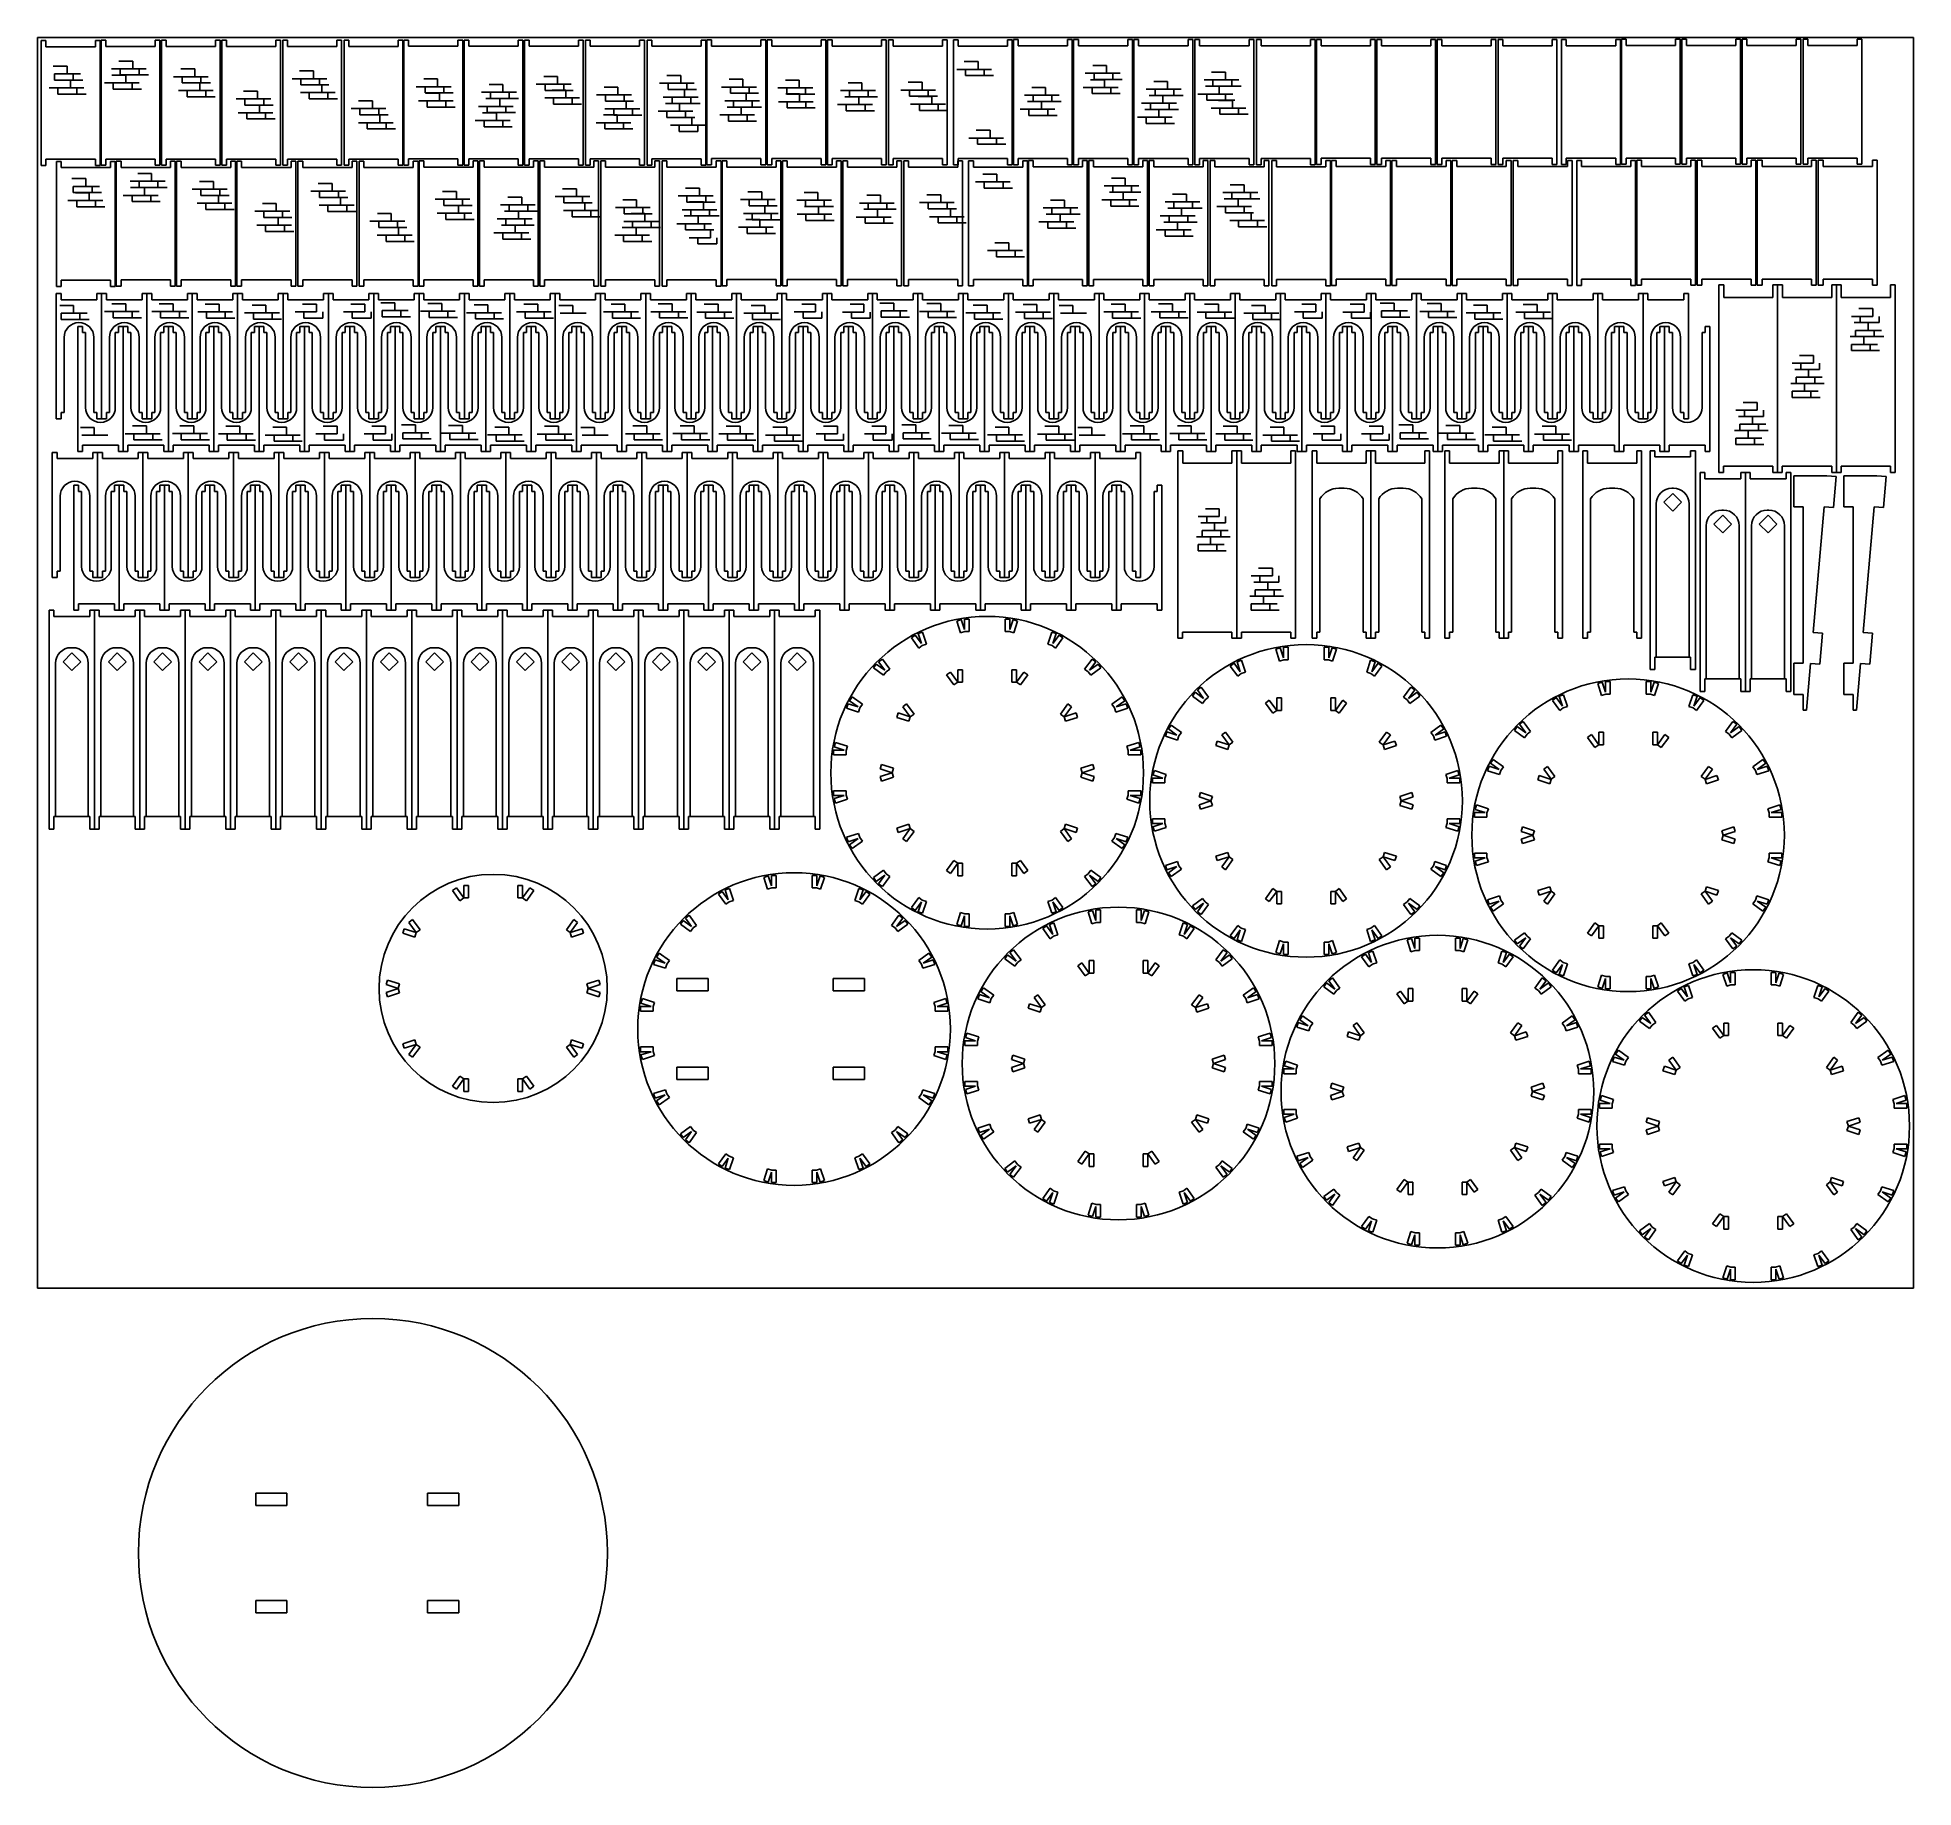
# Model space of a CAD drawing. Extents: x 12 to 612, y 217 to 777.
import ezdxf

# ---------------------------------------------------------------- set-up
doc = ezdxf.new("R2010")
doc.units = 0
doc.header["$MEASUREMENT"] = 0
doc.layers.get('0').update_dxf_attribs({"linetype": 'CONTINUOUS'})
doc.layers.add('VISIBLE__ISO_', color=7, linetype='CONTINUOUS')

msp = doc.modelspace()

# ---------------------------------------------------------------- linework, layer by layer
for p, q in [((612.27, 777.15), (12.27, 777.15)), ((12.27, 777.15), (12.27, 377.15)), ((612.27, 377.15), (612.27, 777.15)), ((530, 579), (540.5, 579)), ((546, 572), (556.5, 572)), ((560.5, 572), (571, 572)), ((18, 528), (28.5, 528)), ((32.5, 528), (43, 528)), ((47, 528), (57.5, 528)), ((61.5, 528), (72, 528)), ((76, 528), (86.5, 528)), ((90.5, 528), (101, 528)), ((105, 528), (115.5, 528)), ((119.5, 528), (130, 528)), ((134, 528), (144.5, 528)), ((148.5, 528), (159, 528)), ((163, 528), (173.5, 528)), ((177.5, 528), (188, 528)), ((192, 528), (202.5, 528)), ((206.5, 528), (217, 528)), ((221, 528), (231.5, 528)), ((235.5, 528), (246, 528)), ((250, 528), (260.5, 528)), ((12.27, 377.15), (612.27, 377.15))]:
    msp.add_line(p, q)
at = {"color": 5}
for p, q in [((17.28, 768.01), (21.71, 768.01)), ((21.71, 768.01), (21.71, 765.53)), ((38.31, 769.63), (42.74, 769.63)), ((42.74, 769.63), (42.74, 767.16)), ((308.64, 769.44), (313.07, 769.44)), ((313.07, 769.44), (313.07, 766.96)), ((349.75, 768.19), (354.18, 768.19)), ((354.18, 768.19), (354.18, 765.71)), ((21.71, 765.53), (17.71, 765.53)), ((17.71, 765.53), (17.71, 763.53)), ((17.71, 763.53), (21.71, 763.53)), ((18.38, 763.51), (22.81, 763.51)), ((21.71, 765.53), (26.04, 765.53)), ((21.71, 763.53), (23.71, 763.53)), ((22.81, 763.51), (22.81, 761.03)), ((23.71, 763.53), (23.71, 765.53)), ((23.71, 763.53), (26.71, 763.53)), ((40.49, 762.66), (33.68, 762.66)), ((42.74, 767.16), (35.93, 767.16)), ((36.05, 765.14), (40.49, 765.14)), ((40.49, 762.66), (36.49, 762.66)), ((36.49, 762.66), (36.49, 760.66)), ((42.74, 767.16), (38.74, 767.16)), ((38.74, 767.16), (38.74, 765.16)), ((38.74, 765.16), (42.74, 765.16)), ((40.49, 765.14), (40.49, 762.66)), ((40.49, 762.66), (44.81, 762.66)), ((42.49, 760.66), (42.49, 762.66)), ((42.74, 767.16), (47.06, 767.16)), ((42.74, 765.16), (44.74, 765.16)), ((44.74, 765.16), (44.74, 767.16)), ((44.74, 765.16), (47.74, 765.16)), ((62.55, 764.62), (55.74, 764.62)), ((58.12, 767.1), (62.55, 767.1)), ((62.55, 764.62), (58.55, 764.62)), ((58.55, 764.62), (58.55, 762.62)), ((58.55, 762.62), (62.55, 762.62)), ((59.7, 762.63), (64.13, 762.63)), ((62.55, 767.1), (62.55, 764.62)), ((62.55, 764.62), (66.87, 764.62)), ((62.55, 762.62), (64.55, 762.62)), ((64.13, 762.63), (64.13, 760.15)), ((64.55, 762.62), (64.55, 764.62)), ((64.55, 762.62), (67.55, 762.62)), ((100.49, 763.98), (93.69, 763.98)), ((96.06, 766.46), (100.49, 766.46)), ((100.49, 763.98), (96.49, 763.98)), ((96.49, 763.98), (96.49, 761.98)), ((100.49, 766.46), (100.49, 763.98)), ((100.49, 763.98), (104.82, 763.98)), ((102.49, 761.98), (102.49, 763.98)), ((135.79, 763.89), (140.23, 763.89)), ((140.23, 763.89), (140.23, 761.41)), ((156.69, 762.11), (161.12, 762.11)), ((161.12, 762.11), (161.12, 759.63)), ((178.61, 762.25), (171.8, 762.25)), ((174.18, 764.73), (178.61, 764.73)), ((178.61, 762.25), (174.61, 762.25)), ((174.61, 762.25), (174.61, 760.25)), ((178.61, 764.73), (178.61, 762.25)), ((178.61, 762.25), (182.94, 762.25)), ((180.61, 760.25), (180.61, 762.25)), ((217.99, 762.51), (211.19, 762.51)), ((213.56, 764.99), (217.99, 764.99)), ((217.99, 762.51), (213.99, 762.51)), ((213.99, 762.51), (213.99, 760.51)), ((217.99, 764.99), (217.99, 762.51)), ((217.99, 762.51), (222.32, 762.51)), ((219.99, 760.51), (219.99, 762.51)), ((233.45, 763.8), (237.88, 763.8)), ((237.88, 763.8), (237.88, 761.32)), ((251.46, 763.55), (255.89, 763.55)), ((255.89, 763.55), (255.89, 761.08)), ((271.5, 762.69), (275.93, 762.69)), ((275.93, 762.69), (275.93, 760.22)), ((290.73, 762.82), (295.16, 762.82)), ((295.16, 762.82), (295.16, 760.34)), ((313.07, 766.96), (306.26, 766.96)), ((313.07, 766.96), (309.07, 766.96)), ((309.07, 766.96), (309.07, 764.96)), ((309.07, 764.96), (313.07, 764.96)), ((313.07, 766.96), (317.39, 766.96)), ((313.07, 764.96), (315.07, 764.96)), ((315.07, 764.96), (315.07, 766.96)), ((315.07, 764.96), (318.07, 764.96)), ((354.18, 765.71), (347.38, 765.71)), ((349.1, 763.66), (353.53, 763.66)), ((354.18, 765.71), (350.18, 765.71)), ((350.18, 765.71), (350.18, 763.71)), ((350.18, 763.71), (354.18, 763.71)), ((353.53, 763.66), (353.53, 761.19)), ((354.18, 765.71), (358.51, 765.71)), ((354.18, 763.71), (356.18, 763.71)), ((356.18, 763.71), (356.18, 765.71)), ((356.18, 763.71), (359.18, 763.71)), ((369.27, 763.06), (373.71, 763.06)), ((373.71, 763.06), (373.71, 760.58)), ((392.21, 763.56), (385.4, 763.56)), ((387.77, 766.04), (392.21, 766.04)), ((392.21, 763.56), (388.21, 763.56)), ((388.21, 763.56), (388.21, 761.56)), ((392.21, 766.04), (392.21, 763.56)), ((392.21, 763.56), (396.53, 763.56)), ((394.21, 761.56), (394.21, 763.56)), ((22.81, 761.03), (16, 761.03)), ((22.81, 761.03), (18.81, 761.03)), ((18.81, 761.03), (18.81, 759.03)), ((18.81, 759.03), (22.81, 759.03)), ((22.81, 761.03), (27.13, 761.03)), ((22.81, 759.03), (24.81, 759.03)), ((24.81, 759.03), (24.81, 761.03)), ((24.81, 759.03), (27.81, 759.03)), ((36.49, 760.66), (40.49, 760.66)), ((40.49, 760.66), (42.49, 760.66)), ((42.49, 760.66), (45.49, 760.66)), ((64.13, 760.15), (57.32, 760.15)), ((64.13, 760.15), (60.13, 760.15)), ((60.13, 760.15), (60.13, 758.15)), ((60.13, 758.15), (64.13, 758.15)), ((64.13, 760.15), (68.46, 760.15)), ((64.13, 758.15), (66.13, 758.15)), ((66.13, 758.15), (66.13, 760.15)), ((66.13, 758.15), (69.13, 758.15)), ((82.62, 757.56), (75.81, 757.56)), ((78.18, 760.03), (82.62, 760.03)), ((82.62, 757.56), (78.62, 757.56)), ((78.62, 757.56), (78.62, 755.56)), ((82.62, 760.03), (82.62, 757.56)), ((82.62, 757.56), (86.94, 757.56)), ((84.62, 755.56), (84.62, 757.56)), ((103.17, 759.51), (96.36, 759.51)), ((96.49, 761.98), (100.49, 761.98)), ((98.74, 761.99), (103.17, 761.99)), ((103.17, 759.51), (99.17, 759.51)), ((99.17, 759.51), (99.17, 757.51)), ((99.17, 757.51), (103.17, 757.51)), ((100.49, 761.98), (102.49, 761.98)), ((102.49, 761.98), (105.49, 761.98)), ((103.17, 761.99), (103.17, 759.51)), ((103.17, 759.51), (107.49, 759.51)), ((103.17, 757.51), (105.17, 757.51)), ((105.17, 757.51), (105.17, 759.51)), ((105.17, 757.51), (108.17, 757.51)), ((114.96, 756.88), (119.4, 756.88)), ((119.4, 756.88), (119.4, 754.4)), ((140.23, 761.41), (133.42, 761.41)), ((140.88, 756.92), (134.08, 756.92)), ((140.23, 761.41), (136.23, 761.41)), ((136.23, 761.41), (136.23, 759.41)), ((136.23, 759.41), (140.23, 759.41)), ((136.45, 759.39), (140.88, 759.39)), ((140.88, 756.92), (136.88, 756.92)), ((136.88, 756.92), (136.88, 754.92)), ((140.23, 761.41), (144.55, 761.41)), ((140.23, 759.41), (142.23, 759.41)), ((140.88, 759.39), (140.88, 756.92)), ((140.88, 756.92), (145.21, 756.92)), ((142.23, 759.41), (142.23, 761.41)), ((142.23, 759.41), (145.23, 759.41)), ((142.88, 754.92), (142.88, 756.92)), ((161.12, 759.63), (154.31, 759.63)), ((155.66, 757.61), (160.1, 757.61)), ((161.12, 759.63), (157.12, 759.63)), ((157.12, 759.63), (157.12, 757.63)), ((157.12, 757.63), (161.12, 757.63)), ((160.1, 757.61), (160.1, 755.13)), ((161.12, 759.63), (165.45, 759.63)), ((161.12, 757.63), (163.12, 757.63)), ((163.12, 757.63), (163.12, 759.63)), ((163.12, 757.63), (166.12, 757.63)), ((181.28, 757.81), (174.47, 757.81)), ((174.61, 760.25), (178.61, 760.25)), ((176.84, 760.29), (181.28, 760.29)), ((181.28, 757.81), (177.28, 757.81)), ((177.28, 757.81), (177.28, 755.81)), ((178.61, 760.25), (180.61, 760.25)), ((180.61, 760.25), (183.61, 760.25)), ((181.28, 760.29), (181.28, 757.81)), ((181.28, 757.81), (185.6, 757.81)), ((183.28, 755.81), (183.28, 757.81)), ((197.89, 758.78), (191.09, 758.78)), ((193.46, 761.26), (197.89, 761.26)), ((197.89, 758.78), (193.89, 758.78)), ((193.89, 758.78), (193.89, 756.78)), ((193.89, 756.78), (197.89, 756.78)), ((196.13, 756.82), (200.56, 756.82)), ((197.89, 761.26), (197.89, 758.78)), ((197.89, 758.78), (202.22, 758.78)), ((197.89, 756.78), (199.89, 756.78)), ((199.89, 756.78), (199.89, 758.78)), ((199.89, 756.78), (202.89, 756.78)), ((200.56, 756.82), (200.56, 754.34)), ((219.23, 758.07), (212.42, 758.07)), ((213.12, 756.08), (217.55, 756.08)), ((213.99, 760.51), (217.99, 760.51)), ((214.8, 760.55), (219.23, 760.55)), ((219.23, 758.07), (215.23, 758.07)), ((215.23, 758.07), (215.23, 756.07)), ((215.23, 756.07), (219.23, 756.07)), ((217.55, 756.08), (217.55, 753.6)), ((217.99, 760.51), (219.99, 760.51)), ((219.23, 760.55), (219.23, 758.07)), ((219.23, 758.07), (223.55, 758.07)), ((219.23, 756.07), (221.23, 756.07)), ((219.99, 760.51), (222.99, 760.51)), ((221.23, 756.07), (221.23, 758.07)), ((221.23, 756.07), (224.23, 756.07)), ((237.88, 761.32), (231.07, 761.32)), ((238.87, 756.88), (232.06, 756.88)), ((237.88, 761.32), (233.88, 761.32)), ((233.88, 761.32), (233.88, 759.32)), ((233.88, 759.32), (237.88, 759.32)), ((234.44, 759.36), (238.87, 759.36)), ((238.87, 756.88), (234.87, 756.88)), ((234.87, 756.88), (234.87, 754.88)), ((237.88, 761.32), (242.21, 761.32)), ((237.88, 759.32), (239.88, 759.32)), ((238.87, 759.36), (238.87, 756.88)), ((238.87, 756.88), (243.19, 756.88)), ((239.88, 759.32), (239.88, 761.32)), ((239.88, 759.32), (242.88, 759.32)), ((240.87, 754.88), (240.87, 756.88)), ((255.89, 761.08), (249.08, 761.08)), ((256.02, 756.63), (249.21, 756.63)), ((251.58, 759.11), (256.02, 759.11)), ((255.89, 761.08), (251.89, 761.08)), ((251.89, 761.08), (251.89, 759.08)), ((251.89, 759.08), (255.89, 759.08)), ((256.02, 756.63), (252.02, 756.63)), ((252.02, 756.63), (252.02, 754.63)), ((255.89, 761.08), (260.22, 761.08)), ((255.89, 759.08), (257.89, 759.08)), ((256.02, 759.11), (256.02, 756.63)), ((256.02, 756.63), (260.34, 756.63)), ((257.89, 759.08), (257.89, 761.08)), ((257.89, 759.08), (260.89, 759.08)), ((258.02, 754.63), (258.02, 756.63)), ((275.93, 760.22), (269.12, 760.22)), ((270.52, 758.21), (274.95, 758.21)), ((275.93, 760.22), (271.93, 760.22)), ((271.93, 760.22), (271.93, 758.22)), ((271.93, 758.22), (275.93, 758.22)), ((274.95, 758.21), (274.95, 755.73)), ((275.93, 760.22), (280.25, 760.22)), ((275.93, 758.22), (277.93, 758.22)), ((277.93, 758.22), (277.93, 760.22)), ((277.93, 758.22), (280.93, 758.22)), ((295.16, 760.34), (288.35, 760.34)), ((295.16, 760.34), (291.16, 760.34)), ((291.16, 760.34), (291.16, 758.34)), ((291.16, 758.34), (295.16, 758.34)), ((293.89, 758.32), (298.32, 758.32)), ((295.16, 760.34), (299.48, 760.34)), ((295.16, 758.34), (297.16, 758.34)), ((297.16, 758.34), (297.16, 760.34)), ((297.16, 758.34), (300.16, 758.34)), ((298.32, 758.32), (298.32, 755.84)), ((334.7, 758.69), (327.89, 758.69)), ((328.92, 756.67), (333.36, 756.67)), ((330.27, 761.17), (334.7, 761.17)), ((334.7, 758.69), (330.7, 758.69)), ((330.7, 758.69), (330.7, 756.69)), ((330.7, 756.69), (334.7, 756.69)), ((333.36, 756.67), (333.36, 754.19)), ((334.7, 761.17), (334.7, 758.69)), ((334.7, 758.69), (339.02, 758.69)), ((334.7, 756.69), (336.7, 756.69)), ((336.7, 756.69), (336.7, 758.69)), ((336.7, 756.69), (339.7, 756.69)), ((353.53, 761.19), (346.72, 761.19)), ((353.53, 761.19), (349.53, 761.19)), ((349.53, 761.19), (349.53, 759.19)), ((349.53, 759.19), (353.53, 759.19)), ((353.53, 761.19), (357.86, 761.19)), ((353.53, 759.19), (355.53, 759.19)), ((355.53, 759.19), (355.53, 761.19)), ((355.53, 759.19), (358.53, 759.19)), ((372.19, 756.1), (365.38, 756.1)), ((373.71, 760.58), (366.9, 760.58)), ((367.76, 758.58), (372.19, 758.58)), ((372.19, 756.1), (368.19, 756.1)), ((368.19, 756.1), (368.19, 754.1)), ((373.71, 760.58), (369.71, 760.58)), ((369.71, 760.58), (369.71, 758.58)), ((369.71, 758.58), (373.71, 758.58)), ((372.19, 758.58), (372.19, 756.1)), ((372.19, 756.1), (376.51, 756.1)), ((373.71, 760.58), (378.03, 760.58)), ((373.71, 758.58), (375.71, 758.58)), ((374.19, 754.1), (374.19, 756.1)), ((375.71, 758.58), (375.71, 760.58)), ((375.71, 758.58), (378.71, 758.58)), ((390.23, 759.06), (383.42, 759.06)), ((385.79, 761.54), (390.23, 761.54)), ((390.23, 759.06), (386.23, 759.06)), ((386.23, 759.06), (386.23, 757.06)), ((386.23, 757.06), (390.23, 757.06)), ((388.21, 761.56), (392.21, 761.56)), ((390, 757.05), (394.43, 757.05)), ((390.23, 761.54), (390.23, 759.06)), ((390.23, 759.06), (394.55, 759.06)), ((390.23, 757.06), (392.23, 757.06)), ((392.21, 761.56), (394.21, 761.56)), ((392.23, 757.06), (392.23, 759.06)), ((392.23, 757.06), (395.23, 757.06)), ((394.21, 761.56), (397.21, 761.56)), ((394.43, 757.05), (394.43, 754.58)), ((83.23, 753.09), (76.42, 753.09)), ((78.62, 755.56), (82.62, 755.56)), ((78.8, 755.56), (83.23, 755.56)), ((83.23, 753.09), (79.23, 753.09)), ((79.23, 753.09), (79.23, 751.09)), ((79.23, 751.09), (83.23, 751.09)), ((82.62, 755.56), (84.62, 755.56)), ((83.23, 755.56), (83.23, 753.09)), ((83.23, 753.09), (87.55, 753.09)), ((83.23, 751.09), (85.23, 751.09)), ((84.62, 755.56), (87.62, 755.56)), ((85.23, 751.09), (85.23, 753.09)), ((85.23, 751.09), (88.23, 751.09)), ((119.4, 754.4), (112.59, 754.4)), ((119.4, 754.4), (115.4, 754.4)), ((115.4, 754.4), (115.4, 752.4)), ((115.4, 752.4), (119.4, 752.4)), ((117.31, 752.38), (121.74, 752.38)), ((119.4, 754.4), (123.72, 754.4)), ((119.4, 752.4), (121.4, 752.4)), ((121.4, 752.4), (121.4, 754.4)), ((121.4, 752.4), (124.4, 752.4)), ((121.74, 752.38), (121.74, 749.9)), ((136.88, 754.92), (140.88, 754.92)), ((140.88, 754.92), (142.88, 754.92)), ((142.88, 754.92), (145.88, 754.92)), ((159.07, 750.63), (152.26, 750.63)), ((160.1, 755.13), (153.29, 755.13)), ((154.64, 753.11), (159.07, 753.11)), ((159.07, 750.63), (155.07, 750.63)), ((155.07, 750.63), (155.07, 748.63)), ((160.1, 755.13), (156.1, 755.13)), ((156.1, 755.13), (156.1, 753.13)), ((156.1, 753.13), (160.1, 753.13)), ((159.07, 753.11), (159.07, 750.63)), ((159.07, 750.63), (163.39, 750.63)), ((160.1, 755.13), (164.42, 755.13)), ((160.1, 753.13), (162.1, 753.13)), ((161.07, 748.63), (161.07, 750.63)), ((162.1, 753.13), (162.1, 755.13)), ((162.1, 753.13), (165.1, 753.13)), ((177.28, 755.81), (181.28, 755.81)), ((181.28, 755.81), (183.28, 755.81)), ((183.28, 755.81), (186.28, 755.81)), ((193.26, 752.38), (197.7, 752.38)), ((200.56, 754.34), (193.75, 754.34)), ((200.56, 754.34), (196.56, 754.34)), ((196.56, 754.34), (196.56, 752.34)), ((196.56, 752.34), (200.56, 752.34)), ((197.7, 752.38), (197.7, 749.9)), ((200.56, 754.34), (204.88, 754.34)), ((200.56, 752.34), (202.56, 752.34)), ((202.56, 752.34), (202.56, 754.34)), ((202.56, 752.34), (205.56, 752.34)), ((217.55, 753.6), (210.74, 753.6)), ((217.55, 753.6), (213.55, 753.6)), ((213.55, 753.6), (213.55, 751.6)), ((213.55, 751.6), (217.55, 751.6)), ((217.07, 751.59), (221.51, 751.59)), ((217.55, 753.6), (221.87, 753.6)), ((217.55, 751.6), (219.55, 751.6)), ((219.55, 751.6), (219.55, 753.6)), ((219.55, 751.6), (222.55, 751.6)), ((221.51, 751.59), (221.51, 749.11)), ((237.27, 752.44), (230.46, 752.44)), ((232.83, 754.92), (237.27, 754.92)), ((237.27, 752.44), (233.27, 752.44)), ((233.27, 752.44), (233.27, 750.44)), ((233.27, 750.44), (237.27, 750.44)), ((234.87, 754.88), (238.87, 754.88)), ((237.27, 754.92), (237.27, 752.44)), ((237.27, 752.44), (241.59, 752.44)), ((237.27, 750.44), (239.27, 750.44)), ((238.87, 754.88), (240.87, 754.88)), ((239.27, 750.44), (239.27, 752.44)), ((239.27, 750.44), (242.27, 750.44)), ((240.87, 754.88), (243.87, 754.88)), ((252.02, 754.63), (256.02, 754.63)), ((256.02, 754.63), (258.02, 754.63)), ((258.02, 754.63), (261.02, 754.63)), ((274.95, 755.73), (268.14, 755.73)), ((274.95, 755.73), (270.95, 755.73)), ((270.95, 755.73), (270.95, 753.73)), ((270.95, 753.73), (274.95, 753.73)), ((274.95, 755.73), (279.27, 755.73)), ((274.95, 753.73), (276.95, 753.73)), ((276.95, 753.73), (276.95, 755.73)), ((276.95, 753.73), (279.95, 753.73)), ((298.32, 755.84), (291.51, 755.84)), ((298.32, 755.84), (294.32, 755.84)), ((294.32, 755.84), (294.32, 753.84)), ((294.32, 753.84), (298.32, 753.84)), ((298.32, 755.84), (302.64, 755.84)), ((298.32, 753.84), (300.32, 753.84)), ((300.32, 753.84), (300.32, 755.84)), ((300.32, 753.84), (303.32, 753.84)), ((333.36, 754.19), (326.55, 754.19)), ((333.36, 754.19), (329.36, 754.19)), ((329.36, 754.19), (329.36, 752.19)), ((329.36, 752.19), (333.36, 752.19)), ((333.36, 754.19), (337.68, 754.19)), ((333.36, 752.19), (335.36, 752.19)), ((335.36, 752.19), (335.36, 754.19)), ((335.36, 752.19), (338.36, 752.19)), ((370.88, 751.63), (364.08, 751.63)), ((366.45, 754.11), (370.88, 754.11)), ((370.88, 751.63), (366.88, 751.63)), ((366.88, 751.63), (366.88, 749.63)), ((368.19, 754.1), (372.19, 754.1)), ((370.88, 754.11), (370.88, 751.63)), ((370.88, 751.63), (375.21, 751.63)), ((372.19, 754.1), (374.19, 754.1)), ((372.88, 749.63), (372.88, 751.63)), ((374.19, 754.1), (377.19, 754.1)), ((394.43, 754.58), (387.62, 754.58)), ((394.43, 754.58), (390.43, 754.58)), ((390.43, 754.58), (390.43, 752.58)), ((390.43, 752.58), (394.43, 752.58)), ((394.43, 754.58), (398.75, 754.58)), ((394.43, 752.58), (396.43, 752.58)), ((396.43, 752.58), (396.43, 754.58)), ((396.43, 752.58), (399.43, 752.58)), ((121.74, 749.9), (114.93, 749.9)), ((121.74, 749.9), (117.74, 749.9)), ((117.74, 749.9), (117.74, 747.9)), ((117.74, 747.9), (121.74, 747.9)), ((121.74, 749.9), (126.06, 749.9)), ((121.74, 747.9), (123.74, 747.9)), ((123.74, 747.9), (123.74, 749.9)), ((123.74, 747.9), (126.74, 747.9)), ((155.07, 748.63), (159.07, 748.63)), ((159.07, 748.63), (161.07, 748.63)), ((161.07, 748.63), (164.07, 748.63)), ((197.7, 749.9), (190.89, 749.9)), ((197.7, 749.9), (193.7, 749.9)), ((193.7, 749.9), (193.7, 747.9)), ((193.7, 747.9), (197.7, 747.9)), ((197.7, 749.9), (202.02, 749.9)), ((197.7, 747.9), (199.7, 747.9)), ((199.7, 747.9), (199.7, 749.9)), ((199.7, 747.9), (202.7, 747.9)), ((221.51, 749.11), (214.7, 749.11)), ((221.51, 749.11), (217.51, 749.11)), ((217.51, 749.11), (217.51, 747.11)), ((217.51, 747.11), (221.51, 747.11)), ((221.51, 749.11), (225.83, 749.11)), ((221.51, 747.11), (223.51, 747.11)), ((223.51, 747.11), (223.51, 749.11)), ((316.94, 745), (310.13, 745)), ((312.5, 747.48), (316.94, 747.48)), ((316.94, 745), (312.94, 745)), ((312.94, 745), (312.94, 743)), ((316.94, 747.48), (316.94, 745)), ((316.94, 745), (321.26, 745)), ((318.94, 743), (318.94, 745)), ((366.88, 749.63), (370.88, 749.63)), ((370.88, 749.63), (372.88, 749.63)), ((372.88, 749.63), (375.88, 749.63)), ((312.94, 743), (316.94, 743)), ((316.94, 743), (318.94, 743)), ((318.94, 743), (321.94, 743)), ((23.28, 732.01), (27.71, 732.01)), ((27.71, 732.01), (27.71, 729.53)), ((44.31, 733.63), (48.74, 733.63)), ((48.74, 733.63), (48.74, 731.16)), ((314.64, 733.44), (319.07, 733.44)), ((319.07, 733.44), (319.07, 730.96)), ((355.75, 732.19), (360.18, 732.19)), ((360.18, 732.19), (360.18, 729.71)), ((27.71, 729.53), (23.71, 729.53)), ((23.71, 729.53), (23.71, 727.53)), ((23.71, 727.53), (27.71, 727.53)), ((24.38, 727.51), (28.81, 727.51)), ((27.71, 729.53), (32.04, 729.53)), ((27.71, 727.53), (29.71, 727.53)), ((28.81, 727.51), (28.81, 725.03)), ((29.71, 727.53), (29.71, 729.53)), ((29.71, 727.53), (32.71, 727.53)), ((46.49, 726.66), (39.68, 726.66)), ((48.74, 731.16), (41.93, 731.16)), ((42.05, 729.14), (46.49, 729.14)), ((46.49, 726.66), (42.49, 726.66)), ((42.49, 726.66), (42.49, 724.66)), ((48.74, 731.16), (44.74, 731.16)), ((44.74, 731.16), (44.74, 729.16)), ((44.74, 729.16), (48.74, 729.16)), ((46.49, 729.14), (46.49, 726.66)), ((46.49, 726.66), (50.81, 726.66)), ((48.49, 724.66), (48.49, 726.66)), ((48.74, 731.16), (53.06, 731.16)), ((48.74, 729.16), (50.74, 729.16)), ((50.74, 729.16), (50.74, 731.16)), ((50.74, 729.16), (53.74, 729.16)), ((68.55, 728.62), (61.74, 728.62)), ((64.12, 731.1), (68.55, 731.1)), ((68.55, 728.62), (64.55, 728.62)), ((64.55, 728.62), (64.55, 726.62)), ((64.55, 726.62), (68.55, 726.62)), ((65.7, 726.63), (70.13, 726.63)), ((68.55, 731.1), (68.55, 728.62)), ((68.55, 728.62), (72.87, 728.62)), ((68.55, 726.62), (70.55, 726.62)), ((70.13, 726.63), (70.13, 724.15)), ((70.55, 726.62), (70.55, 728.62)), ((70.55, 726.62), (73.55, 726.62)), ((106.49, 727.98), (99.69, 727.98)), ((102.06, 730.46), (106.49, 730.46)), ((106.49, 727.98), (102.49, 727.98)), ((102.49, 727.98), (102.49, 725.98)), ((106.49, 730.46), (106.49, 727.98)), ((106.49, 727.98), (110.82, 727.98)), ((108.49, 725.98), (108.49, 727.98)), ((141.79, 727.89), (146.23, 727.89)), ((146.23, 727.89), (146.23, 725.41)), ((162.69, 726.11), (167.12, 726.11)), ((167.12, 726.11), (167.12, 723.63)), ((184.61, 726.25), (177.8, 726.25)), ((180.18, 728.73), (184.61, 728.73)), ((184.61, 726.25), (180.61, 726.25)), ((180.61, 726.25), (180.61, 724.25)), ((184.61, 728.73), (184.61, 726.25)), ((184.61, 726.25), (188.94, 726.25)), ((186.61, 724.25), (186.61, 726.25)), ((223.99, 726.51), (217.19, 726.51)), ((219.56, 728.99), (223.99, 728.99)), ((223.99, 726.51), (219.99, 726.51)), ((219.99, 726.51), (219.99, 724.51)), ((223.99, 728.99), (223.99, 726.51)), ((223.99, 726.51), (228.32, 726.51)), ((225.99, 724.51), (225.99, 726.51)), ((239.45, 727.8), (243.88, 727.8)), ((243.88, 727.8), (243.88, 725.32)), ((257.46, 727.55), (261.89, 727.55)), ((261.89, 727.55), (261.89, 725.08)), ((277.5, 726.69), (281.93, 726.69)), ((281.93, 726.69), (281.93, 724.22)), ((296.73, 726.82), (301.16, 726.82)), ((301.16, 726.82), (301.16, 724.34)), ((319.07, 730.96), (312.26, 730.96)), ((319.07, 730.96), (315.07, 730.96)), ((315.07, 730.96), (315.07, 728.96)), ((315.07, 728.96), (319.07, 728.96)), ((319.07, 730.96), (323.39, 730.96)), ((319.07, 728.96), (321.07, 728.96)), ((321.07, 728.96), (321.07, 730.96)), ((321.07, 728.96), (324.07, 728.96)), ((360.18, 729.71), (353.38, 729.71)), ((355.1, 727.66), (359.53, 727.66)), ((360.18, 729.71), (356.18, 729.71)), ((356.18, 729.71), (356.18, 727.71)), ((356.18, 727.71), (360.18, 727.71)), ((359.53, 727.66), (359.53, 725.19)), ((360.18, 729.71), (364.51, 729.71)), ((360.18, 727.71), (362.18, 727.71)), ((362.18, 727.71), (362.18, 729.71)), ((362.18, 727.71), (365.18, 727.71)), ((375.27, 727.06), (379.71, 727.06)), ((379.71, 727.06), (379.71, 724.58)), ((398.21, 727.56), (391.4, 727.56)), ((393.77, 730.04), (398.21, 730.04)), ((398.21, 727.56), (394.21, 727.56)), ((394.21, 727.56), (394.21, 725.56)), ((398.21, 730.04), (398.21, 727.56)), ((398.21, 727.56), (402.53, 727.56)), ((400.21, 725.56), (400.21, 727.56)), ((28.81, 725.03), (22, 725.03)), ((28.81, 725.03), (24.81, 725.03)), ((24.81, 725.03), (24.81, 723.03)), ((24.81, 723.03), (28.81, 723.03)), ((28.81, 725.03), (33.13, 725.03)), ((28.81, 723.03), (30.81, 723.03)), ((30.81, 723.03), (30.81, 725.03)), ((30.81, 723.03), (33.81, 723.03)), ((42.49, 724.66), (46.49, 724.66)), ((46.49, 724.66), (48.49, 724.66)), ((48.49, 724.66), (51.49, 724.66)), ((70.13, 724.15), (63.32, 724.15)), ((70.13, 724.15), (66.13, 724.15)), ((66.13, 724.15), (66.13, 722.15)), ((66.13, 722.15), (70.13, 722.15)), ((70.13, 724.15), (74.46, 724.15)), ((70.13, 722.15), (72.13, 722.15)), ((72.13, 722.15), (72.13, 724.15)), ((72.13, 722.15), (75.13, 722.15)), ((88.62, 721.56), (81.81, 721.56)), ((84.18, 724.03), (88.62, 724.03)), ((88.62, 721.56), (84.62, 721.56)), ((84.62, 721.56), (84.62, 719.56)), ((88.62, 724.03), (88.62, 721.56)), ((88.62, 721.56), (92.94, 721.56)), ((90.62, 719.56), (90.62, 721.56)), ((109.17, 723.51), (102.36, 723.51)), ((102.49, 725.98), (106.49, 725.98)), ((104.74, 725.99), (109.17, 725.99)), ((109.17, 723.51), (105.17, 723.51)), ((105.17, 723.51), (105.17, 721.51)), ((105.17, 721.51), (109.17, 721.51)), ((106.49, 725.98), (108.49, 725.98)), ((108.49, 725.98), (111.49, 725.98)), ((109.17, 725.99), (109.17, 723.51)), ((109.17, 723.51), (113.49, 723.51)), ((109.17, 721.51), (111.17, 721.51)), ((111.17, 721.51), (111.17, 723.51)), ((111.17, 721.51), (114.17, 721.51)), ((120.96, 720.88), (125.4, 720.88)), ((125.4, 720.88), (125.4, 718.4)), ((146.23, 725.41), (139.42, 725.41)), ((146.88, 720.92), (140.08, 720.92)), ((146.23, 725.41), (142.23, 725.41)), ((142.23, 725.41), (142.23, 723.41)), ((142.23, 723.41), (146.23, 723.41)), ((142.45, 723.39), (146.88, 723.39)), ((146.88, 720.92), (142.88, 720.92)), ((142.88, 720.92), (142.88, 718.92)), ((146.23, 725.41), (150.55, 725.41)), ((146.23, 723.41), (148.23, 723.41)), ((146.88, 723.39), (146.88, 720.92)), ((146.88, 720.92), (151.21, 720.92)), ((148.23, 723.41), (148.23, 725.41)), ((148.23, 723.41), (151.23, 723.41)), ((148.88, 718.92), (148.88, 720.92)), ((167.12, 723.63), (160.31, 723.63)), ((161.66, 721.61), (166.1, 721.61)), ((167.12, 723.63), (163.12, 723.63)), ((163.12, 723.63), (163.12, 721.63)), ((163.12, 721.63), (167.12, 721.63)), ((166.1, 721.61), (166.1, 719.13)), ((167.12, 723.63), (171.45, 723.63)), ((167.12, 721.63), (169.12, 721.63)), ((169.12, 721.63), (169.12, 723.63)), ((169.12, 721.63), (172.12, 721.63)), ((187.28, 721.81), (180.47, 721.81)), ((180.61, 724.25), (184.61, 724.25)), ((182.84, 724.29), (187.28, 724.29)), ((187.28, 721.81), (183.28, 721.81)), ((183.28, 721.81), (183.28, 719.81)), ((184.61, 724.25), (186.61, 724.25)), ((186.61, 724.25), (189.61, 724.25)), ((187.28, 724.29), (187.28, 721.81)), ((187.28, 721.81), (191.6, 721.81)), ((189.28, 719.81), (189.28, 721.81)), ((203.89, 722.78), (197.09, 722.78)), ((199.46, 725.26), (203.89, 725.26)), ((203.89, 722.78), (199.89, 722.78)), ((199.89, 722.78), (199.89, 720.78)), ((199.89, 720.78), (203.89, 720.78)), ((202.13, 720.82), (206.56, 720.82)), ((203.89, 725.26), (203.89, 722.78)), ((203.89, 722.78), (208.22, 722.78)), ((203.89, 720.78), (205.89, 720.78)), ((205.89, 720.78), (205.89, 722.78)), ((205.89, 720.78), (208.89, 720.78)), ((206.56, 720.82), (206.56, 718.34)), ((225.23, 722.07), (218.42, 722.07)), ((219.12, 720.08), (223.55, 720.08)), ((219.99, 724.51), (223.99, 724.51)), ((220.8, 724.55), (225.23, 724.55)), ((225.23, 722.07), (221.23, 722.07)), ((221.23, 722.07), (221.23, 720.07)), ((221.23, 720.07), (225.23, 720.07)), ((223.55, 720.08), (223.55, 717.6)), ((223.99, 724.51), (225.99, 724.51)), ((225.23, 724.55), (225.23, 722.07)), ((225.23, 722.07), (229.55, 722.07)), ((225.23, 720.07), (227.23, 720.07)), ((225.99, 724.51), (228.99, 724.51)), ((227.23, 720.07), (227.23, 722.07)), ((227.23, 720.07), (230.23, 720.07)), ((243.88, 725.32), (237.07, 725.32)), ((244.87, 720.88), (238.06, 720.88)), ((243.88, 725.32), (239.88, 725.32)), ((239.88, 725.32), (239.88, 723.32)), ((239.88, 723.32), (243.88, 723.32)), ((240.44, 723.36), (244.87, 723.36)), ((244.87, 720.88), (240.87, 720.88)), ((240.87, 720.88), (240.87, 718.88)), ((243.88, 725.32), (248.21, 725.32)), ((243.88, 723.32), (245.88, 723.32)), ((244.87, 723.36), (244.87, 720.88)), ((244.87, 720.88), (249.19, 720.88)), ((245.88, 723.32), (245.88, 725.32)), ((245.88, 723.32), (248.88, 723.32)), ((246.87, 718.88), (246.87, 720.88)), ((261.89, 725.08), (255.08, 725.08)), ((262.02, 720.63), (255.21, 720.63)), ((257.58, 723.11), (262.02, 723.11)), ((261.89, 725.08), (257.89, 725.08)), ((257.89, 725.08), (257.89, 723.08)), ((257.89, 723.08), (261.89, 723.08)), ((262.02, 720.63), (258.02, 720.63)), ((258.02, 720.63), (258.02, 718.63)), ((261.89, 725.08), (266.22, 725.08)), ((261.89, 723.08), (263.89, 723.08)), ((262.02, 723.11), (262.02, 720.63)), ((262.02, 720.63), (266.34, 720.63)), ((263.89, 723.08), (263.89, 725.08)), ((263.89, 723.08), (266.89, 723.08)), ((264.02, 718.63), (264.02, 720.63)), ((281.93, 724.22), (275.12, 724.22)), ((276.52, 722.21), (280.95, 722.21)), ((281.93, 724.22), (277.93, 724.22)), ((277.93, 724.22), (277.93, 722.22)), ((277.93, 722.22), (281.93, 722.22)), ((280.95, 722.21), (280.95, 719.73)), ((281.93, 724.22), (286.25, 724.22)), ((281.93, 722.22), (283.93, 722.22)), ((283.93, 722.22), (283.93, 724.22)), ((283.93, 722.22), (286.93, 722.22)), ((301.16, 724.34), (294.35, 724.34)), ((301.16, 724.34), (297.16, 724.34)), ((297.16, 724.34), (297.16, 722.34)), ((297.16, 722.34), (301.16, 722.34)), ((299.89, 722.32), (304.32, 722.32)), ((301.16, 724.34), (305.48, 724.34)), ((301.16, 722.34), (303.16, 722.34)), ((303.16, 722.34), (303.16, 724.34)), ((303.16, 722.34), (306.16, 722.34)), ((304.32, 722.32), (304.32, 719.84)), ((340.7, 722.69), (333.89, 722.69)), ((334.92, 720.67), (339.36, 720.67)), ((336.27, 725.17), (340.7, 725.17)), ((340.7, 722.69), (336.7, 722.69)), ((336.7, 722.69), (336.7, 720.69)), ((336.7, 720.69), (340.7, 720.69)), ((339.36, 720.67), (339.36, 718.19)), ((340.7, 725.17), (340.7, 722.69)), ((340.7, 722.69), (345.02, 722.69)), ((340.7, 720.69), (342.7, 720.69)), ((342.7, 720.69), (342.7, 722.69)), ((342.7, 720.69), (345.7, 720.69)), ((359.53, 725.19), (352.72, 725.19)), ((359.53, 725.19), (355.53, 725.19)), ((355.53, 725.19), (355.53, 723.19)), ((355.53, 723.19), (359.53, 723.19)), ((359.53, 725.19), (363.86, 725.19)), ((359.53, 723.19), (361.53, 723.19)), ((361.53, 723.19), (361.53, 725.19)), ((361.53, 723.19), (364.53, 723.19)), ((378.19, 720.1), (371.38, 720.1)), ((379.71, 724.58), (372.9, 724.58)), ((373.76, 722.58), (378.19, 722.58)), ((378.19, 720.1), (374.19, 720.1)), ((374.19, 720.1), (374.19, 718.1)), ((379.71, 724.58), (375.71, 724.58)), ((375.71, 724.58), (375.71, 722.58)), ((375.71, 722.58), (379.71, 722.58)), ((378.19, 722.58), (378.19, 720.1)), ((378.19, 720.1), (382.51, 720.1)), ((379.71, 724.58), (384.03, 724.58)), ((379.71, 722.58), (381.71, 722.58)), ((380.19, 718.1), (380.19, 720.1)), ((381.71, 722.58), (381.71, 724.58)), ((381.71, 722.58), (384.71, 722.58)), ((396.23, 723.06), (389.42, 723.06)), ((391.79, 725.54), (396.23, 725.54)), ((396.23, 723.06), (392.23, 723.06)), ((392.23, 723.06), (392.23, 721.06)), ((392.23, 721.06), (396.23, 721.06)), ((394.21, 725.56), (398.21, 725.56)), ((396, 721.05), (400.43, 721.05)), ((396.23, 725.54), (396.23, 723.06)), ((396.23, 723.06), (400.55, 723.06)), ((396.23, 721.06), (398.23, 721.06)), ((398.21, 725.56), (400.21, 725.56)), ((398.23, 721.06), (398.23, 723.06)), ((398.23, 721.06), (401.23, 721.06)), ((400.21, 725.56), (403.21, 725.56)), ((400.43, 721.05), (400.43, 718.58)), ((89.23, 717.09), (82.42, 717.09)), ((84.62, 719.56), (88.62, 719.56)), ((84.8, 719.56), (89.23, 719.56)), ((89.23, 717.09), (85.23, 717.09)), ((85.23, 717.09), (85.23, 715.09)), ((85.23, 715.09), (89.23, 715.09)), ((88.62, 719.56), (90.62, 719.56)), ((89.23, 719.56), (89.23, 717.09)), ((89.23, 717.09), (93.55, 717.09)), ((89.23, 715.09), (91.23, 715.09)), ((90.62, 719.56), (93.62, 719.56)), ((91.23, 715.09), (91.23, 717.09)), ((91.23, 715.09), (94.23, 715.09)), ((125.4, 718.4), (118.59, 718.4)), ((125.4, 718.4), (121.4, 718.4)), ((121.4, 718.4), (121.4, 716.4)), ((121.4, 716.4), (125.4, 716.4)), ((123.31, 716.38), (127.74, 716.38)), ((125.4, 718.4), (129.72, 718.4)), ((125.4, 716.4), (127.4, 716.4)), ((127.4, 716.4), (127.4, 718.4)), ((127.4, 716.4), (130.4, 716.4)), ((127.74, 716.38), (127.74, 713.9)), ((142.88, 718.92), (146.88, 718.92)), ((146.88, 718.92), (148.88, 718.92)), ((148.88, 718.92), (151.88, 718.92)), ((165.07, 714.63), (158.26, 714.63)), ((166.1, 719.13), (159.29, 719.13)), ((160.64, 717.11), (165.07, 717.11)), ((165.07, 714.63), (161.07, 714.63)), ((161.07, 714.63), (161.07, 712.63)), ((166.1, 719.13), (162.1, 719.13)), ((162.1, 719.13), (162.1, 717.13)), ((162.1, 717.13), (166.1, 717.13)), ((165.07, 717.11), (165.07, 714.63)), ((165.07, 714.63), (169.39, 714.63)), ((166.1, 719.13), (170.42, 719.13)), ((166.1, 717.13), (168.1, 717.13)), ((167.07, 712.63), (167.07, 714.63)), ((168.1, 717.13), (168.1, 719.13)), ((168.1, 717.13), (171.1, 717.13)), ((183.28, 719.81), (187.28, 719.81)), ((187.28, 719.81), (189.28, 719.81)), ((189.28, 719.81), (192.28, 719.81)), ((199.26, 716.38), (203.7, 716.38)), ((206.56, 718.34), (199.75, 718.34)), ((206.56, 718.34), (202.56, 718.34)), ((202.56, 718.34), (202.56, 716.34)), ((202.56, 716.34), (206.56, 716.34)), ((203.7, 716.38), (203.7, 713.9)), ((206.56, 718.34), (210.88, 718.34)), ((206.56, 716.34), (208.56, 716.34)), ((208.56, 716.34), (208.56, 718.34)), ((208.56, 716.34), (211.56, 716.34)), ((223.55, 717.6), (216.74, 717.6)), ((223.55, 717.6), (219.55, 717.6)), ((219.55, 717.6), (219.55, 715.6)), ((219.55, 715.6), (223.55, 715.6)), ((223.07, 715.59), (227.51, 715.59)), ((223.55, 717.6), (227.87, 717.6)), ((223.55, 715.6), (225.55, 715.6)), ((225.55, 715.6), (225.55, 717.6)), ((225.55, 715.6), (228.55, 715.6)), ((227.51, 715.59), (227.51, 713.11)), ((243.27, 716.44), (236.46, 716.44)), ((238.83, 718.92), (243.27, 718.92)), ((243.27, 716.44), (239.27, 716.44)), ((239.27, 716.44), (239.27, 714.44)), ((239.27, 714.44), (243.27, 714.44)), ((240.87, 718.88), (244.87, 718.88)), ((243.27, 718.92), (243.27, 716.44)), ((243.27, 716.44), (247.59, 716.44)), ((243.27, 714.44), (245.27, 714.44)), ((244.87, 718.88), (246.87, 718.88)), ((245.27, 714.44), (245.27, 716.44)), ((245.27, 714.44), (248.27, 714.44)), ((246.87, 718.88), (249.87, 718.88)), ((258.02, 718.63), (262.02, 718.63)), ((262.02, 718.63), (264.02, 718.63)), ((264.02, 718.63), (267.02, 718.63)), ((280.95, 719.73), (274.14, 719.73)), ((280.95, 719.73), (276.95, 719.73)), ((276.95, 719.73), (276.95, 717.73)), ((276.95, 717.73), (280.95, 717.73)), ((280.95, 719.73), (285.27, 719.73)), ((280.95, 717.73), (282.95, 717.73)), ((282.95, 717.73), (282.95, 719.73)), ((282.95, 717.73), (285.95, 717.73)), ((304.32, 719.84), (297.51, 719.84)), ((304.32, 719.84), (300.32, 719.84)), ((300.32, 719.84), (300.32, 717.84)), ((300.32, 717.84), (304.32, 717.84)), ((304.32, 719.84), (308.64, 719.84)), ((304.32, 717.84), (306.32, 717.84)), ((306.32, 717.84), (306.32, 719.84)), ((306.32, 717.84), (309.32, 717.84)), ((339.36, 718.19), (332.55, 718.19)), ((339.36, 718.19), (335.36, 718.19)), ((335.36, 718.19), (335.36, 716.19)), ((335.36, 716.19), (339.36, 716.19)), ((339.36, 718.19), (343.68, 718.19)), ((339.36, 716.19), (341.36, 716.19)), ((341.36, 716.19), (341.36, 718.19)), ((341.36, 716.19), (344.36, 716.19)), ((376.88, 715.63), (370.08, 715.63)), ((372.45, 718.11), (376.88, 718.11)), ((376.88, 715.63), (372.88, 715.63)), ((372.88, 715.63), (372.88, 713.63)), ((374.19, 718.1), (378.19, 718.1)), ((376.88, 718.11), (376.88, 715.63)), ((376.88, 715.63), (381.21, 715.63)), ((378.19, 718.1), (380.19, 718.1)), ((378.88, 713.63), (378.88, 715.63)), ((380.19, 718.1), (383.19, 718.1)), ((400.43, 718.58), (393.62, 718.58)), ((400.43, 718.58), (396.43, 718.58)), ((396.43, 718.58), (396.43, 716.58)), ((396.43, 716.58), (400.43, 716.58)), ((400.43, 718.58), (404.75, 718.58)), ((400.43, 716.58), (402.43, 716.58)), ((402.43, 716.58), (402.43, 718.58)), ((402.43, 716.58), (405.43, 716.58)), ((127.74, 713.9), (120.93, 713.9)), ((127.74, 713.9), (123.74, 713.9)), ((123.74, 713.9), (123.74, 711.9)), ((123.74, 711.9), (127.74, 711.9)), ((127.74, 713.9), (132.06, 713.9)), ((127.74, 711.9), (129.74, 711.9)), ((129.74, 711.9), (129.74, 713.9)), ((129.74, 711.9), (132.74, 711.9)), ((161.07, 712.63), (165.07, 712.63)), ((165.07, 712.63), (167.07, 712.63)), ((167.07, 712.63), (170.07, 712.63)), ((203.7, 713.9), (196.89, 713.9)), ((203.7, 713.9), (199.7, 713.9)), ((199.7, 713.9), (199.7, 711.9)), ((199.7, 711.9), (203.7, 711.9)), ((203.7, 713.9), (208.02, 713.9)), ((203.7, 711.9), (205.7, 711.9)), ((205.7, 711.9), (205.7, 713.9)), ((205.7, 711.9), (208.7, 711.9)), ((227.51, 713.11), (220.7, 713.11)), ((227.51, 713.11), (223.51, 713.11)), ((223.51, 713.11), (223.51, 711.11)), ((223.51, 711.11), (227.51, 711.11)), ((227.51, 711.11), (229.51, 711.11)), ((229.51, 711.11), (229.51, 713.11)), ((322.94, 709), (316.13, 709)), ((318.5, 711.48), (322.94, 711.48)), ((322.94, 709), (318.94, 709)), ((318.94, 709), (318.94, 707)), ((322.94, 711.48), (322.94, 709)), ((322.94, 709), (327.26, 709)), ((324.94, 707), (324.94, 709)), ((372.88, 713.63), (376.88, 713.63)), ((376.88, 713.63), (378.88, 713.63)), ((378.88, 713.63), (381.88, 713.63)), ((318.94, 707), (322.94, 707)), ((322.94, 707), (324.94, 707)), ((324.94, 707), (327.94, 707)), ((19.38, 691.48), (23.81, 691.48)), ((23.81, 691.48), (23.81, 689)), ((36.06, 691.94), (40.49, 691.94)), ((40.49, 691.94), (40.49, 689.47)), ((51.19, 691.97), (55.63, 691.97)), ((55.63, 691.97), (55.63, 689.49)), ((65.9, 691.87), (70.33, 691.87)), ((70.33, 691.87), (70.33, 689.39)), ((80.87, 691.52), (85.3, 691.52)), ((85.3, 691.52), (85.3, 689.04)), ((97.04, 691.91), (101.48, 691.91)), ((101.48, 691.91), (101.48, 689.43)), ((112.51, 691.86), (116.94, 691.86)), ((116.94, 691.86), (116.94, 689.38)), ((122.07, 692.28), (126.51, 692.28)), ((126.51, 692.28), (126.51, 689.8)), ((137.12, 692.1), (141.55, 692.1)), ((141.55, 692.1), (141.55, 689.62)), ((151.9, 691.6), (156.33, 691.6)), ((156.33, 691.6), (156.33, 689.12)), ((167.83, 691.85), (172.27, 691.85)), ((172.27, 691.85), (172.27, 689.37)), ((179, 691.43), (183.43, 691.43)), ((183.43, 691.43), (183.43, 688.96)), ((195.69, 691.9), (200.12, 691.9)), ((200.12, 691.9), (200.12, 689.42)), ((210.82, 691.93), (215.25, 691.93)), ((215.25, 691.93), (215.25, 689.45)), ((225.52, 691.83), (229.96, 691.83)), ((229.96, 691.83), (229.96, 689.35)), ((240.49, 691.48), (244.93, 691.48)), ((244.93, 691.48), (244.93, 689)), ((256.67, 691.86), (261.1, 691.86)), ((261.1, 691.86), (261.1, 689.39)), ((272.14, 691.82), (276.57, 691.82)), ((276.57, 691.82), (276.57, 689.34)), ((281.7, 692.23), (286.13, 692.23)), ((286.13, 692.23), (286.13, 689.75)), ((296.74, 692.05), (301.18, 692.05)), ((301.18, 692.05), (301.18, 689.57)), ((311.52, 691.56), (315.96, 691.56)), ((315.96, 691.56), (315.96, 689.08)), ((327.46, 691.8), (331.89, 691.8)), ((331.89, 691.8), (331.89, 689.33)), ((339, 691.43), (343.43, 691.43)), ((343.43, 691.43), (343.43, 688.96)), ((355.69, 691.9), (360.12, 691.9)), ((360.12, 691.9), (360.12, 689.42)), ((370.82, 691.93), (375.25, 691.93)), ((375.25, 691.93), (375.25, 689.45)), ((385.52, 691.83), (389.96, 691.83)), ((389.96, 691.83), (389.96, 689.35)), ((400.49, 691.48), (404.93, 691.48)), ((404.93, 691.48), (404.93, 689)), ((416.67, 691.86), (421.1, 691.86)), ((421.1, 691.86), (421.1, 689.39)), ((432.14, 691.82), (436.57, 691.82)), ((436.57, 691.82), (436.57, 689.34)), ((441.7, 692.23), (446.13, 692.23)), ((446.13, 692.23), (446.13, 689.75)), ((456.74, 692.05), (461.18, 692.05)), ((461.18, 692.05), (461.18, 689.57)), ((471.52, 691.56), (475.96, 691.56)), ((475.96, 691.56), (475.96, 689.08)), ((487.46, 691.8), (491.89, 691.8)), ((491.89, 691.8), (491.89, 689.33)), ((594.82, 690.43), (599.25, 690.43)), ((599.25, 690.43), (599.25, 687.95)), ((23.81, 689), (19.81, 689)), ((19.81, 689), (19.81, 687)), ((19.81, 687), (23.81, 687)), ((23.81, 689), (28.13, 689)), ((23.81, 687), (25.81, 687)), ((25.81, 687), (25.81, 689)), ((25.81, 687), (28.81, 687)), ((40.49, 689.47), (33.69, 689.47)), ((40.49, 689.47), (36.49, 689.47)), ((36.49, 689.47), (36.49, 687.47)), ((36.49, 687.47), (40.49, 687.47)), ((40.49, 689.47), (44.82, 689.47)), ((40.49, 687.47), (42.49, 687.47)), ((42.49, 687.47), (42.49, 689.47)), ((42.49, 687.47), (45.49, 687.47)), ((55.63, 689.49), (48.82, 689.49)), ((55.63, 689.49), (51.63, 689.49)), ((51.63, 689.49), (51.63, 687.49)), ((51.63, 687.49), (55.63, 687.49)), ((55.63, 689.49), (59.95, 689.49)), ((55.63, 687.49), (57.63, 687.49)), ((57.63, 687.49), (57.63, 689.49)), ((57.63, 687.49), (60.63, 687.49)), ((70.33, 689.39), (63.52, 689.39)), ((70.33, 689.39), (66.33, 689.39)), ((66.33, 689.39), (66.33, 687.39)), ((66.33, 687.39), (70.33, 687.39)), ((70.33, 689.39), (74.66, 689.39)), ((70.33, 687.39), (72.33, 687.39)), ((72.33, 687.39), (72.33, 689.39)), ((72.33, 687.39), (75.33, 687.39)), ((85.3, 689.04), (78.49, 689.04)), ((85.3, 689.04), (81.3, 689.04)), ((81.3, 689.04), (81.3, 687.04)), ((81.3, 687.04), (85.3, 687.04)), ((85.3, 689.04), (89.63, 689.04)), ((85.3, 687.04), (87.3, 687.04)), ((87.3, 687.04), (87.3, 689.04)), ((87.3, 687.04), (90.3, 687.04)), ((101.48, 689.43), (94.67, 689.43)), ((101.48, 689.43), (97.48, 689.43)), ((97.48, 689.43), (97.48, 687.43)), ((97.48, 687.43), (101.48, 687.43)), ((101.48, 687.43), (103.48, 687.43)), ((103.48, 687.43), (103.48, 689.43)), ((116.94, 689.38), (110.14, 689.38)), ((116.94, 689.38), (112.94, 689.38)), ((112.94, 689.38), (112.94, 687.38)), ((112.94, 687.38), (116.94, 687.38)), ((116.94, 687.38), (118.94, 687.38)), ((118.94, 687.38), (118.94, 689.38)), ((126.51, 689.8), (122.51, 689.8)), ((122.51, 689.8), (122.51, 687.8)), ((122.51, 687.8), (126.51, 687.8)), ((126.51, 689.8), (130.83, 689.8)), ((126.51, 687.8), (128.51, 687.8)), ((128.51, 687.8), (128.51, 689.8)), ((128.51, 687.8), (131.51, 687.8)), ((141.55, 689.62), (134.74, 689.62)), ((141.55, 689.62), (137.55, 689.62)), ((137.55, 689.62), (137.55, 687.62)), ((137.55, 687.62), (141.55, 687.62)), ((141.55, 689.62), (145.88, 689.62)), ((141.55, 687.62), (143.55, 687.62)), ((143.55, 687.62), (143.55, 689.62)), ((143.55, 687.62), (146.55, 687.62)), ((156.33, 689.12), (149.52, 689.12)), ((156.33, 689.12), (152.33, 689.12)), ((152.33, 689.12), (152.33, 687.12)), ((152.33, 687.12), (156.33, 687.12)), ((156.33, 689.12), (160.66, 689.12)), ((156.33, 687.12), (158.33, 687.12)), ((158.33, 687.12), (158.33, 689.12)), ((158.33, 687.12), (161.33, 687.12)), ((172.27, 689.37), (165.46, 689.37)), ((172.27, 689.37), (168.27, 689.37)), ((168.27, 689.37), (168.27, 687.37)), ((168.27, 687.37), (172.27, 687.37)), ((172.27, 689.37), (176.59, 689.37)), ((172.27, 687.37), (174.27, 687.37)), ((174.27, 687.37), (174.27, 689.37)), ((174.27, 687.37), (177.27, 687.37)), ((183.43, 688.96), (179.43, 688.96)), ((183.43, 688.96), (187.76, 688.96)), ((200.12, 689.42), (193.31, 689.42)), ((200.12, 689.42), (196.12, 689.42)), ((196.12, 689.42), (196.12, 687.42)), ((196.12, 687.42), (200.12, 687.42)), ((200.12, 689.42), (204.44, 689.42)), ((200.12, 687.42), (202.12, 687.42)), ((202.12, 687.42), (202.12, 689.42)), ((202.12, 687.42), (205.12, 687.42)), ((215.25, 689.45), (208.44, 689.45)), ((215.25, 689.45), (211.25, 689.45)), ((211.25, 689.45), (211.25, 687.45)), ((211.25, 687.45), (215.25, 687.45)), ((215.25, 689.45), (219.58, 689.45)), ((215.25, 687.45), (217.25, 687.45)), ((217.25, 687.45), (217.25, 689.45)), ((217.25, 687.45), (220.25, 687.45)), ((229.96, 689.35), (223.15, 689.35)), ((229.96, 689.35), (225.96, 689.35)), ((225.96, 689.35), (225.96, 687.35)), ((225.96, 687.35), (229.96, 687.35)), ((229.96, 689.35), (234.28, 689.35)), ((229.96, 687.35), (231.96, 687.35)), ((231.96, 687.35), (231.96, 689.35)), ((231.96, 687.35), (234.96, 687.35)), ((244.93, 689), (238.12, 689)), ((244.93, 689), (240.93, 689)), ((240.93, 689), (240.93, 687)), ((240.93, 687), (244.93, 687)), ((244.93, 689), (249.25, 689)), ((244.93, 687), (246.93, 687)), ((246.93, 687), (246.93, 689)), ((246.93, 687), (249.93, 687)), ((261.1, 689.39), (254.29, 689.39)), ((261.1, 689.39), (257.1, 689.39)), ((257.1, 689.39), (257.1, 687.39)), ((257.1, 687.39), (261.1, 687.39)), ((261.1, 687.39), (263.1, 687.39)), ((263.1, 687.39), (263.1, 689.39)), ((276.57, 689.34), (269.76, 689.34)), ((276.57, 689.34), (272.57, 689.34)), ((272.57, 689.34), (272.57, 687.34)), ((272.57, 687.34), (276.57, 687.34)), ((276.57, 687.34), (278.57, 687.34)), ((278.57, 687.34), (278.57, 689.34)), ((286.13, 689.75), (282.13, 689.75)), ((282.13, 689.75), (282.13, 687.75)), ((282.13, 687.75), (286.13, 687.75)), ((286.13, 689.75), (290.46, 689.75)), ((286.13, 687.75), (288.13, 687.75)), ((288.13, 687.75), (288.13, 689.75)), ((288.13, 687.75), (291.13, 687.75)), ((301.18, 689.57), (294.37, 689.57)), ((301.18, 689.57), (297.18, 689.57)), ((297.18, 689.57), (297.18, 687.57)), ((297.18, 687.57), (301.18, 687.57)), ((301.18, 689.57), (305.5, 689.57)), ((301.18, 687.57), (303.18, 687.57)), ((303.18, 687.57), (303.18, 689.57)), ((303.18, 687.57), (306.18, 687.57)), ((315.96, 689.08), (309.15, 689.08)), ((315.96, 689.08), (311.96, 689.08)), ((311.96, 689.08), (311.96, 687.08)), ((311.96, 687.08), (315.96, 687.08)), ((315.96, 689.08), (320.28, 689.08)), ((315.96, 687.08), (317.96, 687.08)), ((317.96, 687.08), (317.96, 689.08)), ((317.96, 687.08), (320.96, 687.08)), ((331.89, 689.33), (325.08, 689.33)), ((331.89, 689.33), (327.89, 689.33)), ((327.89, 689.33), (327.89, 687.33)), ((327.89, 687.33), (331.89, 687.33)), ((331.89, 689.33), (336.21, 689.33)), ((331.89, 687.33), (333.89, 687.33)), ((333.89, 687.33), (333.89, 689.33)), ((333.89, 687.33), (336.89, 687.33)), ((343.43, 688.96), (339.43, 688.96)), ((343.43, 688.96), (347.76, 688.96)), ((360.12, 689.42), (353.31, 689.42)), ((360.12, 689.42), (356.12, 689.42)), ((356.12, 689.42), (356.12, 687.42)), ((356.12, 687.42), (360.12, 687.42)), ((360.12, 689.42), (364.44, 689.42)), ((360.12, 687.42), (362.12, 687.42)), ((362.12, 687.42), (362.12, 689.42)), ((362.12, 687.42), (365.12, 687.42)), ((375.25, 689.45), (368.44, 689.45)), ((375.25, 689.45), (371.25, 689.45)), ((371.25, 689.45), (371.25, 687.45)), ((371.25, 687.45), (375.25, 687.45)), ((375.25, 689.45), (379.58, 689.45)), ((375.25, 687.45), (377.25, 687.45)), ((377.25, 687.45), (377.25, 689.45)), ((377.25, 687.45), (380.25, 687.45)), ((389.96, 689.35), (383.15, 689.35)), ((389.96, 689.35), (385.96, 689.35)), ((385.96, 689.35), (385.96, 687.35)), ((385.96, 687.35), (389.96, 687.35)), ((389.96, 689.35), (394.28, 689.35)), ((389.96, 687.35), (391.96, 687.35)), ((391.96, 687.35), (391.96, 689.35)), ((391.96, 687.35), (394.96, 687.35)), ((404.93, 689), (398.12, 689)), ((404.93, 689), (400.93, 689)), ((400.93, 689), (400.93, 687)), ((400.93, 687), (404.93, 687)), ((404.93, 689), (409.25, 689)), ((404.93, 687), (406.93, 687)), ((406.93, 687), (406.93, 689)), ((406.93, 687), (409.93, 687)), ((421.1, 689.39), (414.29, 689.39)), ((421.1, 689.39), (417.1, 689.39)), ((417.1, 689.39), (417.1, 687.39)), ((417.1, 687.39), (421.1, 687.39)), ((421.1, 687.39), (423.1, 687.39)), ((423.1, 687.39), (423.1, 689.39)), ((436.57, 689.34), (429.76, 689.34)), ((436.57, 689.34), (432.57, 689.34)), ((432.57, 689.34), (432.57, 687.34)), ((432.57, 687.34), (436.57, 687.34)), ((436.57, 687.34), (438.57, 687.34)), ((438.57, 687.34), (438.57, 689.34)), ((446.13, 689.75), (442.13, 689.75)), ((442.13, 689.75), (442.13, 687.75)), ((442.13, 687.75), (446.13, 687.75)), ((446.13, 689.75), (450.46, 689.75)), ((446.13, 687.75), (448.13, 687.75)), ((448.13, 687.75), (448.13, 689.75)), ((448.13, 687.75), (451.13, 687.75)), ((461.18, 689.57), (454.37, 689.57)), ((461.18, 689.57), (457.18, 689.57)), ((457.18, 689.57), (457.18, 687.57)), ((457.18, 687.57), (461.18, 687.57)), ((461.18, 689.57), (465.5, 689.57)), ((461.18, 687.57), (463.18, 687.57)), ((463.18, 687.57), (463.18, 689.57)), ((463.18, 687.57), (466.18, 687.57)), ((475.96, 689.08), (469.15, 689.08)), ((475.96, 689.08), (471.96, 689.08)), ((471.96, 689.08), (471.96, 687.08)), ((471.96, 687.08), (475.96, 687.08)), ((475.96, 689.08), (480.28, 689.08)), ((475.96, 687.08), (477.96, 687.08)), ((477.96, 687.08), (477.96, 689.08)), ((477.96, 687.08), (480.96, 687.08)), ((491.89, 689.33), (485.08, 689.33)), ((491.89, 689.33), (487.89, 689.33)), ((487.89, 689.33), (487.89, 687.33)), ((487.89, 687.33), (491.89, 687.33)), ((491.89, 689.33), (496.21, 689.33)), ((491.89, 687.33), (493.89, 687.33)), ((493.89, 687.33), (493.89, 689.33)), ((493.89, 687.33), (496.89, 687.33)), ((599.25, 687.95), (592.45, 687.95)), ((593.31, 685.95), (597.74, 685.95)), ((599.25, 687.95), (595.25, 687.95)), ((595.25, 687.95), (595.25, 685.95)), ((595.25, 685.95), (599.25, 685.95)), ((597.74, 685.95), (597.74, 683.47)), ((599.25, 685.95), (601.25, 685.95)), ((601.25, 685.95), (601.25, 687.95)), ((592, 681.48), (596.43, 681.48)), ((596.43, 679), (592.43, 679)), ((592.43, 679), (592.43, 677)), ((597.74, 683.47), (593.74, 683.47)), ((593.74, 683.47), (593.74, 681.47)), ((593.74, 681.47), (597.74, 681.47)), ((596.43, 681.48), (596.43, 679)), ((596.43, 679), (600.76, 679)), ((597.74, 683.47), (602.06, 683.47)), ((597.74, 681.47), (599.74, 681.47)), ((598.43, 677), (598.43, 679)), ((599.74, 681.47), (599.74, 683.47)), ((599.74, 681.47), (602.74, 681.47)), ((580.25, 672.95), (573.45, 672.95)), ((575.82, 675.43), (580.25, 675.43)), ((580.25, 672.95), (576.25, 672.95)), ((576.25, 672.95), (576.25, 670.95)), ((580.25, 675.43), (580.25, 672.95)), ((582.25, 670.95), (582.25, 672.95)), ((592.43, 677), (596.43, 677)), ((596.43, 677), (598.43, 677)), ((598.43, 677), (601.43, 677)), ((573, 666.48), (577.43, 666.48)), ((574.31, 670.95), (578.74, 670.95)), ((578.74, 668.47), (574.74, 668.47)), ((574.74, 668.47), (574.74, 666.47)), ((574.74, 666.47), (578.74, 666.47)), ((576.25, 670.95), (580.25, 670.95)), ((577.43, 666.48), (577.43, 664)), ((578.74, 670.95), (578.74, 668.47)), ((578.74, 668.47), (583.06, 668.47)), ((578.74, 666.47), (580.74, 666.47)), ((580.25, 670.95), (582.25, 670.95)), ((580.74, 666.47), (580.74, 668.47)), ((580.74, 666.47), (583.74, 666.47)), ((557.82, 660.43), (562.25, 660.43)), ((562.25, 660.43), (562.25, 657.95)), ((577.43, 664), (573.43, 664)), ((573.43, 664), (573.43, 662)), ((573.43, 662), (577.43, 662)), ((577.43, 664), (581.76, 664)), ((577.43, 662), (579.43, 662)), ((579.43, 662), (579.43, 664)), ((579.43, 662), (582.43, 662)), ((562.25, 657.95), (555.45, 657.95)), ((556.31, 655.95), (560.74, 655.95)), ((562.25, 657.95), (558.25, 657.95)), ((558.25, 657.95), (558.25, 655.95)), ((558.25, 655.95), (562.25, 655.95)), ((560.74, 655.95), (560.74, 653.47)), ((562.25, 655.95), (564.25, 655.95)), ((564.25, 655.95), (564.25, 657.95)), ((26, 652.43), (30.43, 652.43)), ((30.43, 649.96), (26.43, 649.96)), ((30.43, 652.43), (30.43, 649.96)), ((30.43, 649.96), (34.76, 649.96)), ((47.12, 650.42), (40.31, 650.42)), ((42.69, 652.9), (47.12, 652.9)), ((47.12, 650.42), (43.12, 650.42)), ((43.12, 650.42), (43.12, 648.42)), ((43.12, 648.42), (47.12, 648.42)), ((47.12, 652.9), (47.12, 650.42)), ((47.12, 650.42), (51.44, 650.42)), ((47.12, 648.42), (49.12, 648.42)), ((49.12, 648.42), (49.12, 650.42)), ((49.12, 648.42), (52.12, 648.42)), ((62.25, 650.45), (55.44, 650.45)), ((57.82, 652.93), (62.25, 652.93)), ((62.25, 650.45), (58.25, 650.45)), ((58.25, 650.45), (58.25, 648.45)), ((58.25, 648.45), (62.25, 648.45)), ((62.25, 652.93), (62.25, 650.45)), ((62.25, 650.45), (66.58, 650.45)), ((62.25, 648.45), (64.25, 648.45)), ((64.25, 648.45), (64.25, 650.45)), ((64.25, 648.45), (67.25, 648.45)), ((76.96, 650.35), (70.15, 650.35)), ((72.52, 652.83), (76.96, 652.83)), ((76.96, 650.35), (72.96, 650.35)), ((72.96, 650.35), (72.96, 648.35)), ((72.96, 648.35), (76.96, 648.35)), ((76.96, 652.83), (76.96, 650.35)), ((76.96, 650.35), (81.28, 650.35)), ((76.96, 648.35), (78.96, 648.35)), ((78.96, 648.35), (78.96, 650.35)), ((78.96, 648.35), (81.96, 648.35)), ((91.93, 650), (85.12, 650)), ((87.49, 652.48), (91.93, 652.48)), ((91.93, 650), (87.93, 650)), ((87.93, 650), (87.93, 648)), ((91.93, 652.48), (91.93, 650)), ((91.93, 650), (96.25, 650)), ((93.93, 648), (93.93, 650)), ((108.1, 650.39), (101.29, 650.39)), ((103.67, 652.86), (108.1, 652.86)), ((108.1, 650.39), (104.1, 650.39)), ((104.1, 650.39), (104.1, 648.39)), ((104.1, 648.39), (108.1, 648.39)), ((108.1, 652.86), (108.1, 650.39)), ((108.1, 648.39), (110.1, 648.39)), ((110.1, 648.39), (110.1, 650.39)), ((123.57, 650.34), (116.76, 650.34)), ((119.14, 652.82), (123.57, 652.82)), ((123.57, 650.34), (119.57, 650.34)), ((119.57, 650.34), (119.57, 648.34)), ((119.57, 648.34), (123.57, 648.34)), ((123.57, 652.82), (123.57, 650.34)), ((123.57, 648.34), (125.57, 648.34)), ((125.57, 648.34), (125.57, 650.34)), ((128.7, 653.23), (133.13, 653.23)), ((133.13, 650.75), (129.13, 650.75)), ((129.13, 650.75), (129.13, 648.75)), ((129.13, 648.75), (133.13, 648.75)), ((133.13, 653.23), (133.13, 650.75)), ((133.13, 650.75), (137.46, 650.75)), ((133.13, 648.75), (135.13, 648.75)), ((135.13, 648.75), (135.13, 650.75)), ((135.13, 648.75), (138.13, 648.75)), ((148.18, 650.57), (141.37, 650.57)), ((143.74, 653.05), (148.18, 653.05)), ((148.18, 650.57), (144.18, 650.57)), ((144.18, 650.57), (144.18, 648.57)), ((144.18, 648.57), (148.18, 648.57)), ((148.18, 653.05), (148.18, 650.57)), ((148.18, 650.57), (152.5, 650.57)), ((148.18, 648.57), (150.18, 648.57)), ((150.18, 648.57), (150.18, 650.57)), ((150.18, 648.57), (153.18, 648.57)), ((162.96, 650.08), (156.15, 650.08)), ((158.52, 652.56), (162.96, 652.56)), ((162.96, 650.08), (158.96, 650.08)), ((158.96, 650.08), (158.96, 648.08)), ((158.96, 648.08), (162.96, 648.08)), ((162.96, 652.56), (162.96, 650.08)), ((162.96, 650.08), (167.28, 650.08)), ((162.96, 648.08), (164.96, 648.08)), ((164.96, 648.08), (164.96, 650.08)), ((164.96, 648.08), (167.96, 648.08)), ((178.89, 650.33), (172.08, 650.33)), ((174.46, 652.8), (178.89, 652.8)), ((178.89, 650.33), (174.89, 650.33)), ((174.89, 650.33), (174.89, 648.33)), ((174.89, 648.33), (178.89, 648.33)), ((178.89, 652.8), (178.89, 650.33)), ((178.89, 650.33), (183.21, 650.33)), ((178.89, 648.33), (180.89, 648.33)), ((180.89, 648.33), (180.89, 650.33)), ((180.89, 648.33), (183.89, 648.33)), ((186, 652.43), (190.43, 652.43)), ((190.43, 649.96), (186.43, 649.96)), ((190.43, 652.43), (190.43, 649.96)), ((190.43, 649.96), (194.76, 649.96)), ((207.12, 650.42), (200.31, 650.42)), ((202.69, 652.9), (207.12, 652.9)), ((207.12, 650.42), (203.12, 650.42)), ((203.12, 650.42), (203.12, 648.42)), ((203.12, 648.42), (207.12, 648.42)), ((207.12, 652.9), (207.12, 650.42)), ((207.12, 650.42), (211.44, 650.42)), ((207.12, 648.42), (209.12, 648.42)), ((209.12, 648.42), (209.12, 650.42)), ((209.12, 648.42), (212.12, 648.42)), ((222.25, 650.45), (215.44, 650.45)), ((217.82, 652.93), (222.25, 652.93)), ((222.25, 650.45), (218.25, 650.45)), ((218.25, 650.45), (218.25, 648.45)), ((218.25, 648.45), (222.25, 648.45)), ((222.25, 652.93), (222.25, 650.45)), ((222.25, 650.45), (226.58, 650.45)), ((222.25, 648.45), (224.25, 648.45)), ((224.25, 648.45), (224.25, 650.45)), ((224.25, 648.45), (227.25, 648.45)), ((236.96, 650.35), (230.15, 650.35)), ((232.52, 652.83), (236.96, 652.83)), ((236.96, 650.35), (232.96, 650.35)), ((232.96, 650.35), (232.96, 648.35)), ((232.96, 648.35), (236.96, 648.35)), ((236.96, 652.83), (236.96, 650.35)), ((236.96, 650.35), (241.28, 650.35)), ((236.96, 648.35), (238.96, 648.35)), ((238.96, 648.35), (238.96, 650.35)), ((238.96, 648.35), (241.96, 648.35)), ((251.93, 650), (245.12, 650)), ((247.49, 652.48), (251.93, 652.48)), ((251.93, 650), (247.93, 650)), ((247.93, 650), (247.93, 648)), ((251.93, 652.48), (251.93, 650)), ((251.93, 650), (256.25, 650)), ((253.93, 648), (253.93, 650)), ((268.1, 650.39), (261.29, 650.39)), ((263.67, 652.86), (268.1, 652.86)), ((268.1, 650.39), (264.1, 650.39)), ((264.1, 650.39), (264.1, 648.39)), ((264.1, 648.39), (268.1, 648.39)), ((268.1, 652.86), (268.1, 650.39)), ((268.1, 648.39), (270.1, 648.39)), ((270.1, 648.39), (270.1, 650.39)), ((283.57, 650.34), (276.76, 650.34)), ((279.14, 652.82), (283.57, 652.82)), ((283.57, 650.34), (279.57, 650.34)), ((279.57, 650.34), (279.57, 648.34)), ((279.57, 648.34), (283.57, 648.34)), ((283.57, 652.82), (283.57, 650.34)), ((283.57, 648.34), (285.57, 648.34)), ((285.57, 648.34), (285.57, 650.34)), ((288.7, 653.23), (293.13, 653.23)), ((293.13, 650.75), (289.13, 650.75)), ((289.13, 650.75), (289.13, 648.75)), ((289.13, 648.75), (293.13, 648.75)), ((293.13, 653.23), (293.13, 650.75)), ((293.13, 650.75), (297.46, 650.75)), ((293.13, 648.75), (295.13, 648.75)), ((295.13, 648.75), (295.13, 650.75)), ((295.13, 648.75), (298.13, 648.75)), ((308.18, 650.57), (301.37, 650.57)), ((303.74, 653.05), (308.18, 653.05)), ((308.18, 650.57), (304.18, 650.57)), ((304.18, 650.57), (304.18, 648.57)), ((304.18, 648.57), (308.18, 648.57)), ((308.18, 653.05), (308.18, 650.57)), ((308.18, 650.57), (312.5, 650.57)), ((308.18, 648.57), (310.18, 648.57)), ((310.18, 648.57), (310.18, 650.57)), ((310.18, 648.57), (313.18, 648.57)), ((322.96, 650.08), (316.15, 650.08)), ((318.52, 652.56), (322.96, 652.56)), ((322.96, 650.08), (318.96, 650.08)), ((318.96, 650.08), (318.96, 648.08)), ((318.96, 648.08), (322.96, 648.08)), ((322.96, 652.56), (322.96, 650.08)), ((322.96, 650.08), (327.28, 650.08)), ((322.96, 648.08), (324.96, 648.08)), ((324.96, 648.08), (324.96, 650.08)), ((324.96, 648.08), (327.96, 648.08)), ((338.89, 650.33), (332.08, 650.33)), ((334.46, 652.8), (338.89, 652.8)), ((338.89, 650.33), (334.89, 650.33)), ((334.89, 650.33), (334.89, 648.33)), ((334.89, 648.33), (338.89, 648.33)), ((338.89, 652.8), (338.89, 650.33)), ((338.89, 650.33), (343.21, 650.33)), ((338.89, 648.33), (340.89, 648.33)), ((340.89, 648.33), (340.89, 650.33)), ((340.89, 648.33), (343.89, 648.33)), ((345, 652.43), (349.43, 652.43)), ((349.43, 649.96), (345.43, 649.96)), ((349.43, 652.43), (349.43, 649.96)), ((349.43, 649.96), (353.76, 649.96)), ((366.12, 650.42), (359.31, 650.42)), ((361.69, 652.9), (366.12, 652.9)), ((366.12, 650.42), (362.12, 650.42)), ((362.12, 650.42), (362.12, 648.42)), ((362.12, 648.42), (366.12, 648.42)), ((366.12, 652.9), (366.12, 650.42)), ((366.12, 650.42), (370.44, 650.42)), ((366.12, 648.42), (368.12, 648.42)), ((368.12, 648.42), (368.12, 650.42)), ((368.12, 648.42), (371.12, 648.42)), ((381.25, 650.45), (374.44, 650.45)), ((376.82, 652.93), (381.25, 652.93)), ((381.25, 650.45), (377.25, 650.45)), ((377.25, 650.45), (377.25, 648.45)), ((377.25, 648.45), (381.25, 648.45)), ((381.25, 652.93), (381.25, 650.45)), ((381.25, 650.45), (385.58, 650.45)), ((381.25, 648.45), (383.25, 648.45)), ((383.25, 648.45), (383.25, 650.45)), ((383.25, 648.45), (386.25, 648.45)), ((395.96, 650.35), (389.15, 650.35)), ((391.52, 652.83), (395.96, 652.83)), ((395.96, 650.35), (391.96, 650.35)), ((391.96, 650.35), (391.96, 648.35)), ((391.96, 648.35), (395.96, 648.35)), ((395.96, 652.83), (395.96, 650.35)), ((395.96, 650.35), (400.28, 650.35)), ((395.96, 648.35), (397.96, 648.35)), ((397.96, 648.35), (397.96, 650.35)), ((397.96, 648.35), (400.96, 648.35)), ((410.93, 650), (404.12, 650)), ((406.49, 652.48), (410.93, 652.48)), ((410.93, 650), (406.93, 650)), ((406.93, 650), (406.93, 648)), ((410.93, 652.48), (410.93, 650)), ((410.93, 650), (415.25, 650)), ((412.93, 648), (412.93, 650)), ((427.1, 650.39), (420.29, 650.39)), ((422.67, 652.86), (427.1, 652.86)), ((427.1, 650.39), (423.1, 650.39)), ((423.1, 650.39), (423.1, 648.39)), ((423.1, 648.39), (427.1, 648.39)), ((427.1, 652.86), (427.1, 650.39)), ((427.1, 648.39), (429.1, 648.39)), ((429.1, 648.39), (429.1, 650.39)), ((442.57, 650.34), (435.76, 650.34)), ((438.14, 652.82), (442.57, 652.82)), ((442.57, 650.34), (438.57, 650.34)), ((438.57, 650.34), (438.57, 648.34)), ((438.57, 648.34), (442.57, 648.34)), ((442.57, 652.82), (442.57, 650.34)), ((442.57, 648.34), (444.57, 648.34)), ((444.57, 648.34), (444.57, 650.34)), ((447.7, 653.23), (452.13, 653.23)), ((452.13, 650.75), (448.13, 650.75)), ((448.13, 650.75), (448.13, 648.75)), ((448.13, 648.75), (452.13, 648.75)), ((452.13, 653.23), (452.13, 650.75)), ((452.13, 650.75), (456.46, 650.75)), ((452.13, 648.75), (454.13, 648.75)), ((454.13, 648.75), (454.13, 650.75)), ((454.13, 648.75), (457.13, 648.75)), ((467.18, 650.57), (460.37, 650.57)), ((462.74, 653.05), (467.18, 653.05)), ((467.18, 650.57), (463.18, 650.57)), ((463.18, 650.57), (463.18, 648.57)), ((463.18, 648.57), (467.18, 648.57)), ((467.18, 653.05), (467.18, 650.57)), ((467.18, 650.57), (471.5, 650.57)), ((467.18, 648.57), (469.18, 648.57)), ((469.18, 648.57), (469.18, 650.57)), ((469.18, 648.57), (472.18, 648.57)), ((481.96, 650.08), (475.15, 650.08)), ((477.52, 652.56), (481.96, 652.56)), ((481.96, 650.08), (477.96, 650.08)), ((477.96, 650.08), (477.96, 648.08)), ((477.96, 648.08), (481.96, 648.08)), ((481.96, 652.56), (481.96, 650.08)), ((481.96, 650.08), (486.28, 650.08)), ((481.96, 648.08), (483.96, 648.08)), ((483.96, 648.08), (483.96, 650.08)), ((483.96, 648.08), (486.96, 648.08)), ((497.89, 650.33), (491.08, 650.33)), ((493.46, 652.8), (497.89, 652.8)), ((497.89, 650.33), (493.89, 650.33)), ((493.89, 650.33), (493.89, 648.33)), ((493.89, 648.33), (497.89, 648.33)), ((497.89, 652.8), (497.89, 650.33)), ((497.89, 650.33), (502.21, 650.33)), ((497.89, 648.33), (499.89, 648.33)), ((499.89, 648.33), (499.89, 650.33)), ((499.89, 648.33), (502.89, 648.33)), ((555, 651.48), (559.43, 651.48)), ((559.43, 649), (555.43, 649)), ((555.43, 649), (555.43, 647)), ((560.74, 653.47), (556.74, 653.47)), ((556.74, 653.47), (556.74, 651.47)), ((556.74, 651.47), (560.74, 651.47)), ((559.43, 651.48), (559.43, 649)), ((559.43, 649), (563.76, 649)), ((560.74, 653.47), (565.06, 653.47)), ((560.74, 651.47), (562.74, 651.47)), ((561.43, 647), (561.43, 649)), ((562.74, 651.47), (562.74, 653.47)), ((562.74, 651.47), (565.74, 651.47)), ((87.93, 648), (91.93, 648)), ((91.93, 648), (93.93, 648)), ((93.93, 648), (96.93, 648)), ((247.93, 648), (251.93, 648)), ((251.93, 648), (253.93, 648)), ((253.93, 648), (256.93, 648)), ((406.93, 648), (410.93, 648)), ((410.93, 648), (412.93, 648)), ((412.93, 648), (415.93, 648)), ((555.43, 647), (559.43, 647)), ((559.43, 647), (561.43, 647)), ((561.43, 647), (564.43, 647)), ((385.82, 626.43), (390.25, 626.43)), ((390.25, 626.43), (390.25, 623.95)), ((390.25, 623.95), (383.45, 623.95)), ((384.31, 621.95), (388.74, 621.95)), ((388.74, 619.47), (384.74, 619.47)), ((384.74, 619.47), (384.74, 617.47)), ((390.25, 623.95), (386.25, 623.95)), ((386.25, 623.95), (386.25, 621.95)), ((386.25, 621.95), (390.25, 621.95)), ((388.74, 621.95), (388.74, 619.47)), ((388.74, 619.47), (393.06, 619.47)), ((390.25, 621.95), (392.25, 621.95)), ((390.74, 617.47), (390.74, 619.47)), ((392.25, 621.95), (392.25, 623.95)), ((383, 617.48), (387.43, 617.48)), ((387.43, 615), (383.43, 615)), ((383.43, 615), (383.43, 613)), ((383.43, 613), (387.43, 613)), ((384.74, 617.47), (388.74, 617.47)), ((387.43, 617.48), (387.43, 615)), ((387.43, 615), (391.76, 615)), ((387.43, 613), (389.43, 613)), ((388.74, 617.47), (390.74, 617.47)), ((389.43, 613), (389.43, 615)), ((389.43, 613), (392.43, 613)), ((390.74, 617.47), (393.74, 617.47)), ((402.82, 607.43), (407.25, 607.43)), ((407.25, 607.43), (407.25, 604.95)), ((407.25, 604.95), (400.45, 604.95)), ((401.31, 602.95), (405.74, 602.95)), ((405.74, 600.47), (401.74, 600.47)), ((401.74, 600.47), (401.74, 598.47)), ((407.25, 604.95), (403.25, 604.95)), ((403.25, 604.95), (403.25, 602.95)), ((403.25, 602.95), (407.25, 602.95)), ((405.74, 602.95), (405.74, 600.47)), ((405.74, 600.47), (410.06, 600.47)), ((407.25, 602.95), (409.25, 602.95)), ((407.74, 598.47), (407.74, 600.47)), ((409.25, 602.95), (409.25, 604.95)), ((400, 598.48), (404.43, 598.48)), ((404.43, 596), (400.43, 596)), ((400.43, 596), (400.43, 594)), ((401.74, 598.47), (405.74, 598.47)), ((404.43, 598.48), (404.43, 596)), ((404.43, 596), (408.76, 596)), ((405.74, 598.47), (407.74, 598.47)), ((406.43, 594), (406.43, 596)), ((407.74, 598.47), (410.74, 598.47)), ((400.43, 594), (404.43, 594)), ((404.43, 594), (406.43, 594)), ((406.43, 594), (409.43, 594))]:
    msp.add_line(p, q, dxfattribs=at)
at = {"layer": 'VISIBLE__ISO_'}
for p, q in [((13.46, 776.22), (14.96, 776.22)), ((13.46, 736.22), (13.46, 776.22)), ((14.96, 774.22), (14.96, 776.22)), ((30.76, 774.22), (14.96, 774.22)), ((30.76, 776.22), (30.76, 774.22)), ((30.76, 776.22), (32.26, 776.22)), ((32.26, 776.22), (32.26, 736.22)), ((32.61, 776.29), (34.11, 776.29)), ((32.61, 736.29), (32.61, 776.29)), ((34.11, 774.29), (34.11, 776.29)), ((49.91, 774.29), (34.11, 774.29)), ((49.91, 776.29), (49.91, 774.29)), ((49.91, 776.29), (51.41, 776.29)), ((51.41, 776.29), (51.41, 736.29)), ((51.9, 776.29), (53.4, 776.29)), ((51.9, 736.29), (51.9, 776.29)), ((53.4, 774.29), (53.4, 776.29)), ((69.2, 774.29), (53.4, 774.29)), ((69.2, 776.29), (69.2, 774.29)), ((69.2, 776.29), (70.7, 776.29)), ((70.7, 776.29), (70.7, 736.29)), ((71.19, 776.29), (72.69, 776.29)), ((71.19, 736.29), (71.19, 776.29)), ((72.69, 774.29), (72.69, 776.29)), ((88.49, 774.29), (72.69, 774.29)), ((88.49, 776.29), (88.49, 774.29)), ((88.49, 776.29), (89.99, 776.29)), ((89.99, 776.29), (89.99, 736.29)), ((90.7, 776.29), (92.2, 776.29)), ((90.7, 736.29), (90.7, 776.29)), ((92.2, 774.29), (92.2, 776.29)), ((108, 774.29), (92.2, 774.29)), ((108, 776.29), (108, 774.29)), ((108, 776.29), (109.5, 776.29)), ((109.5, 776.29), (109.5, 736.29)), ((110.3, 776.29), (111.8, 776.29)), ((110.3, 736.29), (110.3, 776.29)), ((111.8, 774.29), (111.8, 776.29)), ((127.6, 774.29), (111.8, 774.29)), ((127.6, 776.29), (127.6, 774.29)), ((127.6, 776.29), (129.1, 776.29)), ((129.1, 776.29), (129.1, 736.29)), ((129.45, 776.35), (130.95, 776.35)), ((129.45, 736.35), (129.45, 776.35)), ((130.95, 774.35), (130.95, 776.35)), ((146.75, 774.35), (130.95, 774.35)), ((146.75, 776.35), (146.75, 774.35)), ((146.75, 776.35), (148.25, 776.35)), ((148.25, 776.35), (148.25, 736.35)), ((148.74, 776.35), (150.24, 776.35)), ((148.74, 736.35), (148.74, 776.35)), ((150.24, 774.35), (150.24, 776.35)), ((166.04, 774.35), (150.24, 774.35)), ((166.04, 776.35), (166.04, 774.35)), ((166.04, 776.35), (167.54, 776.35)), ((167.54, 776.35), (167.54, 736.35)), ((168.03, 776.35), (169.53, 776.35)), ((168.03, 736.35), (168.03, 776.35)), ((169.53, 774.35), (169.53, 776.35)), ((185.33, 774.35), (169.53, 774.35)), ((185.33, 776.35), (185.33, 774.35)), ((185.33, 776.35), (186.83, 776.35)), ((186.83, 776.35), (186.83, 736.35)), ((187.55, 776.35), (189.05, 776.35)), ((187.55, 736.35), (187.55, 776.35)), ((189.05, 774.35), (189.05, 776.35)), ((204.85, 774.35), (189.05, 774.35)), ((204.85, 776.35), (204.85, 774.35)), ((204.85, 776.35), (206.35, 776.35)), ((206.35, 776.35), (206.35, 736.35)), ((207.21, 776.35), (208.71, 776.35)), ((207.21, 736.35), (207.21, 776.35)), ((208.71, 774.35), (208.71, 776.35)), ((224.51, 774.35), (208.71, 774.35)), ((224.51, 776.35), (224.51, 774.35)), ((224.51, 776.35), (226.01, 776.35)), ((226.01, 776.35), (226.01, 736.35)), ((226.36, 776.41), (227.86, 776.41)), ((226.36, 736.41), (226.36, 776.41)), ((227.86, 774.41), (227.86, 776.41)), ((243.66, 774.41), (227.86, 774.41)), ((243.66, 776.41), (243.66, 774.41)), ((243.66, 776.41), (245.16, 776.41)), ((245.16, 776.41), (245.16, 736.41)), ((245.65, 776.41), (247.15, 776.41)), ((245.65, 736.41), (245.65, 776.41)), ((247.15, 774.41), (247.15, 776.41)), ((262.95, 774.41), (247.15, 774.41)), ((262.95, 776.41), (262.95, 774.41)), ((262.95, 776.41), (264.45, 776.41)), ((264.45, 776.41), (264.45, 736.41)), ((264.94, 776.41), (266.44, 776.41)), ((264.94, 736.41), (264.94, 776.41)), ((266.44, 774.41), (266.44, 776.41)), ((282.24, 774.41), (266.44, 774.41)), ((282.24, 776.41), (282.24, 774.41)), ((282.24, 776.41), (283.74, 776.41)), ((283.74, 776.41), (283.74, 736.41)), ((284.45, 776.41), (285.95, 776.41)), ((284.45, 736.41), (284.45, 776.41)), ((285.95, 774.41), (285.95, 776.41)), ((301.75, 774.41), (285.95, 774.41)), ((301.75, 776.41), (301.75, 774.41)), ((301.75, 776.41), (303.25, 776.41)), ((303.25, 776.41), (303.25, 736.41)), ((305.22, 776.41), (306.72, 776.41)), ((305.22, 736.41), (305.22, 776.41)), ((306.72, 774.41), (306.72, 776.41)), ((322.52, 774.41), (306.72, 774.41)), ((322.52, 776.41), (322.52, 774.41)), ((322.52, 776.41), (324.02, 776.41)), ((324.02, 776.41), (324.02, 736.41)), ((324.37, 776.47), (325.87, 776.47)), ((324.37, 736.47), (324.37, 776.47)), ((325.87, 774.47), (325.87, 776.47)), ((341.67, 774.47), (325.87, 774.47)), ((341.67, 776.47), (341.67, 774.47)), ((341.67, 776.47), (343.17, 776.47)), ((343.17, 776.47), (343.17, 736.47)), ((343.66, 776.47), (345.16, 776.47)), ((343.66, 736.47), (343.66, 776.47)), ((345.16, 774.47), (345.16, 776.47)), ((360.96, 774.47), (345.16, 774.47)), ((360.96, 776.47), (360.96, 774.47)), ((360.96, 776.47), (362.46, 776.47)), ((362.46, 776.47), (362.46, 736.47)), ((362.95, 776.47), (364.45, 776.47)), ((362.95, 736.47), (362.95, 776.47)), ((364.45, 774.47), (364.45, 776.47)), ((380.25, 774.47), (364.45, 774.47)), ((380.25, 776.47), (380.25, 774.47)), ((380.25, 776.47), (381.75, 776.47)), ((381.75, 776.47), (381.75, 736.47)), ((382.46, 776.47), (383.96, 776.47)), ((382.46, 736.47), (382.46, 776.47)), ((383.96, 774.47), (383.96, 776.47)), ((399.76, 774.47), (383.96, 774.47)), ((399.76, 776.47), (399.76, 774.47)), ((399.76, 776.47), (401.26, 776.47)), ((401.26, 776.47), (401.26, 736.47)), ((402.15, 776.47), (403.65, 776.47)), ((402.15, 736.47), (402.15, 776.47)), ((403.65, 774.47), (403.65, 776.47)), ((419.45, 774.47), (403.65, 774.47)), ((419.45, 776.47), (419.45, 774.47)), ((419.45, 776.47), (420.95, 776.47)), ((420.95, 776.47), (420.95, 736.47)), ((421.3, 776.53), (422.8, 776.53)), ((421.3, 736.53), (421.3, 776.53)), ((422.8, 774.53), (422.8, 776.53)), ((438.6, 774.53), (422.8, 774.53)), ((438.6, 776.53), (438.6, 774.53)), ((438.6, 776.53), (440.1, 776.53)), ((440.1, 776.53), (440.1, 736.53)), ((440.59, 776.53), (442.09, 776.53)), ((440.59, 736.53), (440.59, 776.53)), ((442.09, 774.53), (442.09, 776.53)), ((457.89, 774.53), (442.09, 774.53)), ((457.89, 776.53), (457.89, 774.53)), ((457.89, 776.53), (459.39, 776.53)), ((459.39, 776.53), (459.39, 736.53)), ((459.88, 776.53), (461.38, 776.53)), ((459.88, 736.53), (459.88, 776.53)), ((461.38, 774.53), (461.38, 776.53)), ((477.18, 774.53), (461.38, 774.53)), ((477.18, 776.53), (477.18, 774.53)), ((477.18, 776.53), (478.68, 776.53)), ((478.68, 776.53), (478.68, 736.53)), ((479.39, 776.53), (480.89, 776.53)), ((479.39, 736.53), (479.39, 776.53)), ((480.89, 774.53), (480.89, 776.53)), ((496.69, 774.53), (480.89, 774.53)), ((496.69, 776.53), (496.69, 774.53)), ((496.69, 776.53), (498.19, 776.53)), ((498.19, 776.53), (498.19, 736.53)), ((499.73, 776.53), (501.23, 776.53)), ((499.73, 736.53), (499.73, 776.53)), ((501.23, 774.53), (501.23, 776.53)), ((517.03, 774.53), (501.23, 774.53)), ((517.03, 776.53), (517.03, 774.53)), ((517.03, 776.53), (518.53, 776.53)), ((518.53, 776.53), (518.53, 736.53)), ((518.88, 776.59), (520.38, 776.59)), ((518.88, 736.59), (518.88, 776.59)), ((520.38, 774.59), (520.38, 776.59)), ((536.18, 774.59), (520.38, 774.59)), ((536.18, 776.59), (536.18, 774.59)), ((536.18, 776.59), (537.68, 776.59)), ((537.68, 776.59), (537.68, 736.59)), ((538.16, 776.59), (539.66, 776.59)), ((538.16, 736.59), (538.16, 776.59)), ((539.66, 774.59), (539.66, 776.59)), ((555.46, 774.59), (539.66, 774.59)), ((555.46, 776.59), (555.46, 774.59)), ((555.46, 776.59), (556.96, 776.59)), ((556.96, 776.59), (556.96, 736.59)), ((557.46, 776.59), (558.96, 776.59)), ((557.46, 736.59), (557.46, 776.59)), ((558.96, 774.59), (558.96, 776.59)), ((574.76, 774.59), (558.96, 774.59)), ((574.76, 776.59), (574.76, 774.59)), ((574.76, 776.59), (576.26, 776.59)), ((576.26, 776.59), (576.26, 736.59)), ((576.97, 776.59), (578.47, 776.59)), ((576.97, 736.59), (576.97, 776.59)), ((578.47, 774.59), (578.47, 776.59)), ((594.27, 774.59), (578.47, 774.59)), ((594.27, 776.59), (594.27, 774.59)), ((594.27, 776.59), (595.77, 776.59)), ((595.77, 776.59), (595.77, 736.59)), ((14.96, 736.22), (14.96, 738.22)), ((14.96, 738.22), (30.76, 738.22)), ((30.76, 738.22), (30.76, 736.22)), ((34.11, 736.29), (34.11, 738.29)), ((34.11, 738.29), (49.91, 738.29)), ((49.91, 738.29), (49.91, 736.29)), ((53.4, 736.29), (53.4, 738.29)), ((53.4, 738.29), (69.2, 738.29)), ((69.2, 738.29), (69.2, 736.29)), ((72.69, 736.29), (72.69, 738.29)), ((72.69, 738.29), (88.49, 738.29)), ((88.49, 738.29), (88.49, 736.29)), ((92.2, 736.29), (92.2, 738.29)), ((92.2, 738.29), (108, 738.29)), ((108, 738.29), (108, 736.29)), ((111.8, 736.29), (111.8, 738.29)), ((111.8, 738.29), (127.6, 738.29)), ((127.6, 738.29), (127.6, 736.29)), ((130.95, 736.35), (130.95, 738.35)), ((130.95, 738.35), (146.75, 738.35)), ((146.75, 738.35), (146.75, 736.35)), ((150.24, 736.35), (150.24, 738.35)), ((150.24, 738.35), (166.04, 738.35)), ((166.04, 738.35), (166.04, 736.35)), ((169.53, 736.35), (169.53, 738.35)), ((169.53, 738.35), (185.33, 738.35)), ((185.33, 738.35), (185.33, 736.35)), ((189.05, 736.35), (189.05, 738.35)), ((189.05, 738.35), (204.85, 738.35)), ((204.85, 738.35), (204.85, 736.35)), ((208.71, 736.35), (208.71, 738.35)), ((208.71, 738.35), (224.51, 738.35)), ((224.51, 738.35), (224.51, 736.35)), ((227.86, 736.41), (227.86, 738.41)), ((227.86, 738.41), (243.66, 738.41)), ((243.66, 738.41), (243.66, 736.41)), ((247.15, 736.41), (247.15, 738.41)), ((247.15, 738.41), (262.95, 738.41)), ((262.95, 738.41), (262.95, 736.41)), ((266.44, 736.41), (266.44, 738.41)), ((266.44, 738.41), (282.24, 738.41)), ((282.24, 738.41), (282.24, 736.41)), ((285.95, 736.41), (285.95, 738.41)), ((285.95, 738.41), (301.75, 738.41)), ((301.75, 738.41), (301.75, 736.41)), ((306.72, 736.41), (306.72, 738.41)), ((306.72, 738.41), (322.52, 738.41)), ((322.52, 738.41), (322.52, 736.41)), ((325.87, 736.47), (325.87, 738.47)), ((325.87, 738.47), (341.67, 738.47)), ((341.67, 738.47), (341.67, 736.47)), ((345.16, 736.47), (345.16, 738.47)), ((345.16, 738.47), (360.96, 738.47)), ((360.96, 738.47), (360.96, 736.47)), ((364.45, 736.47), (364.45, 738.47)), ((364.45, 738.47), (380.25, 738.47)), ((380.25, 738.47), (380.25, 736.47)), ((383.96, 736.47), (383.96, 738.47)), ((383.96, 738.47), (399.76, 738.47)), ((399.76, 738.47), (399.76, 736.47)), ((403.65, 736.47), (403.65, 738.47)), ((403.65, 738.47), (419.45, 738.47)), ((419.45, 738.47), (419.45, 736.47)), ((422.8, 736.53), (422.8, 738.53)), ((422.8, 738.53), (438.6, 738.53)), ((438.6, 738.53), (438.6, 736.53)), ((442.09, 736.53), (442.09, 738.53)), ((442.09, 738.53), (457.89, 738.53)), ((457.89, 738.53), (457.89, 736.53)), ((461.38, 736.53), (461.38, 738.53)), ((461.38, 738.53), (477.18, 738.53)), ((477.18, 738.53), (477.18, 736.53)), ((480.89, 736.53), (480.89, 738.53)), ((480.89, 738.53), (496.69, 738.53)), ((496.69, 738.53), (496.69, 736.53)), ((501.23, 736.53), (501.23, 738.53)), ((501.23, 738.53), (517.03, 738.53)), ((517.03, 738.53), (517.03, 736.53)), ((520.38, 736.59), (520.38, 738.59)), ((520.38, 738.59), (536.18, 738.59)), ((536.18, 738.59), (536.18, 736.59)), ((539.66, 736.59), (539.66, 738.59)), ((539.66, 738.59), (555.46, 738.59)), ((555.46, 738.59), (555.46, 736.59)), ((558.96, 736.59), (558.96, 738.59)), ((558.96, 738.59), (574.76, 738.59)), ((574.76, 738.59), (574.76, 736.59)), ((578.47, 736.59), (578.47, 738.59)), ((578.47, 738.59), (594.27, 738.59)), ((594.27, 738.59), (594.27, 736.59)), ((14.96, 736.22), (13.46, 736.22)), ((18.32, 737.54), (19.82, 737.54)), ((18.32, 697.54), (18.32, 737.54)), ((19.82, 735.54), (19.82, 737.54)), ((35.62, 735.54), (19.82, 735.54)), ((32.26, 736.22), (30.76, 736.22)), ((34.11, 736.29), (32.61, 736.29)), ((35.62, 737.54), (35.62, 735.54)), ((35.62, 737.54), (37.12, 737.54)), ((37.12, 737.54), (37.12, 697.54)), ((37.47, 737.6), (38.97, 737.6)), ((37.47, 697.6), (37.47, 737.6)), ((38.97, 735.6), (38.97, 737.6)), ((54.77, 735.6), (38.97, 735.6)), ((51.41, 736.29), (49.91, 736.29)), ((53.4, 736.29), (51.9, 736.29)), ((54.77, 737.6), (54.77, 735.6)), ((54.77, 737.6), (56.27, 737.6)), ((56.27, 737.6), (56.27, 697.6)), ((56.76, 737.6), (58.26, 737.6)), ((56.76, 697.6), (56.76, 737.6)), ((58.26, 735.6), (58.26, 737.6)), ((74.06, 735.6), (58.26, 735.6)), ((70.7, 736.29), (69.2, 736.29)), ((72.69, 736.29), (71.19, 736.29)), ((74.06, 737.6), (74.06, 735.6)), ((74.06, 737.6), (75.56, 737.6)), ((75.56, 737.6), (75.56, 697.6)), ((76.05, 737.6), (77.55, 737.6)), ((76.05, 697.6), (76.05, 737.6)), ((77.55, 735.6), (77.55, 737.6)), ((93.35, 735.6), (77.55, 735.6)), ((89.99, 736.29), (88.49, 736.29)), ((92.2, 736.29), (90.7, 736.29)), ((93.35, 737.6), (93.35, 735.6)), ((93.35, 737.6), (94.85, 737.6)), ((94.85, 737.6), (94.85, 697.6)), ((95.57, 737.6), (97.07, 737.6)), ((95.57, 697.6), (95.57, 737.6)), ((97.07, 735.6), (97.07, 737.6)), ((112.87, 735.6), (97.07, 735.6)), ((109.5, 736.29), (108, 736.29)), ((111.8, 736.29), (110.3, 736.29)), ((112.87, 737.6), (112.87, 735.6)), ((112.87, 737.6), (114.37, 737.6)), ((114.37, 737.6), (114.37, 697.6)), ((115.16, 737.6), (116.66, 737.6)), ((115.16, 697.6), (115.16, 737.6)), ((116.66, 735.6), (116.66, 737.6)), ((132.46, 735.6), (116.66, 735.6)), ((129.1, 736.29), (127.6, 736.29)), ((130.95, 736.35), (129.45, 736.35)), ((132.46, 737.6), (132.46, 735.6)), ((132.46, 737.6), (133.96, 737.6)), ((133.96, 737.6), (133.96, 697.6)), ((134.32, 737.66), (135.82, 737.66)), ((134.32, 697.66), (134.32, 737.66)), ((135.82, 735.66), (135.82, 737.66)), ((151.62, 735.66), (135.82, 735.66)), ((148.25, 736.35), (146.75, 736.35)), ((150.24, 736.35), (148.74, 736.35)), ((151.62, 737.66), (151.62, 735.66)), ((151.62, 737.66), (153.12, 737.66)), ((153.12, 737.66), (153.12, 697.66)), ((153.6, 737.66), (155.1, 737.66)), ((153.6, 697.66), (153.6, 737.66)), ((155.1, 735.66), (155.1, 737.66)), ((170.9, 735.66), (155.1, 735.66)), ((167.54, 736.35), (166.04, 736.35)), ((169.53, 736.35), (168.03, 736.35)), ((170.9, 737.66), (170.9, 735.66)), ((170.9, 737.66), (172.4, 737.66)), ((172.4, 737.66), (172.4, 697.66)), ((172.9, 737.66), (174.4, 737.66)), ((172.9, 697.66), (172.9, 737.66)), ((174.4, 735.66), (174.4, 737.66)), ((190.2, 735.66), (174.4, 735.66)), ((186.83, 736.35), (185.33, 736.35)), ((189.05, 736.35), (187.55, 736.35)), ((190.2, 737.66), (190.2, 735.66)), ((190.2, 737.66), (191.7, 737.66)), ((191.7, 737.66), (191.7, 697.66)), ((192.41, 737.66), (193.91, 737.66)), ((192.41, 697.66), (192.41, 737.66)), ((193.91, 735.66), (193.91, 737.66)), ((209.71, 735.66), (193.91, 735.66)), ((206.35, 736.35), (204.85, 736.35)), ((208.71, 736.35), (207.21, 736.35)), ((209.71, 737.66), (209.71, 735.66)), ((209.71, 737.66), (211.21, 737.66)), ((211.21, 737.66), (211.21, 697.66)), ((212.07, 737.66), (213.57, 737.66)), ((212.07, 697.66), (212.07, 737.66)), ((213.57, 735.66), (213.57, 737.66)), ((229.37, 735.66), (213.57, 735.66)), ((226.01, 736.35), (224.51, 736.35)), ((227.86, 736.41), (226.36, 736.41)), ((229.37, 737.66), (229.37, 735.66)), ((229.37, 737.66), (230.87, 737.66)), ((230.87, 737.66), (230.87, 697.66)), ((231.22, 737.72), (232.72, 737.72)), ((231.22, 697.72), (231.22, 737.72)), ((232.72, 735.72), (232.72, 737.72)), ((248.52, 735.72), (232.72, 735.72)), ((245.16, 736.41), (243.66, 736.41)), ((247.15, 736.41), (245.65, 736.41)), ((248.52, 737.72), (248.52, 735.72)), ((248.52, 737.72), (250.02, 737.72)), ((250.02, 737.72), (250.02, 697.72)), ((250.51, 737.72), (252.01, 737.72)), ((250.51, 697.72), (250.51, 737.72)), ((252.01, 735.72), (252.01, 737.72)), ((267.81, 735.72), (252.01, 735.72)), ((264.45, 736.41), (262.95, 736.41)), ((266.44, 736.41), (264.94, 736.41)), ((267.81, 737.72), (267.81, 735.72)), ((267.81, 737.72), (269.31, 737.72)), ((269.31, 737.72), (269.31, 697.72)), ((269.8, 737.72), (271.3, 737.72)), ((269.8, 697.72), (269.8, 737.72)), ((271.3, 735.72), (271.3, 737.72)), ((287.1, 735.72), (271.3, 735.72)), ((283.74, 736.41), (282.24, 736.41)), ((285.95, 736.41), (284.45, 736.41)), ((287.1, 737.72), (287.1, 735.72)), ((287.1, 737.72), (288.6, 737.72)), ((288.6, 737.72), (288.6, 697.72)), ((289.31, 737.72), (290.81, 737.72)), ((289.31, 697.72), (289.31, 737.72)), ((290.81, 735.72), (290.81, 737.72)), ((306.61, 735.72), (290.81, 735.72)), ((303.25, 736.41), (301.75, 736.41)), ((306.72, 736.41), (305.22, 736.41)), ((306.61, 737.72), (306.61, 735.72)), ((306.61, 737.72), (308.11, 737.72)), ((308.11, 737.72), (308.11, 697.72)), ((310.08, 737.72), (311.58, 737.72)), ((310.08, 697.72), (310.08, 737.72)), ((311.58, 735.72), (311.58, 737.72)), ((327.38, 735.72), (311.58, 735.72)), ((324.02, 736.41), (322.52, 736.41)), ((325.87, 736.47), (324.37, 736.47)), ((327.38, 737.72), (327.38, 735.72)), ((327.38, 737.72), (328.88, 737.72)), ((328.88, 737.72), (328.88, 697.72)), ((329.23, 737.78), (330.73, 737.78)), ((329.23, 697.78), (329.23, 737.78)), ((330.73, 735.78), (330.73, 737.78)), ((346.53, 735.78), (330.73, 735.78)), ((343.17, 736.47), (341.67, 736.47)), ((345.16, 736.47), (343.66, 736.47)), ((346.53, 737.78), (346.53, 735.78)), ((346.53, 737.78), (348.03, 737.78)), ((348.03, 737.78), (348.03, 697.78)), ((348.52, 737.78), (350.02, 737.78)), ((348.52, 697.78), (348.52, 737.78)), ((350.02, 735.78), (350.02, 737.78)), ((365.82, 735.78), (350.02, 735.78)), ((362.46, 736.47), (360.96, 736.47)), ((364.45, 736.47), (362.95, 736.47)), ((365.82, 737.78), (365.82, 735.78)), ((365.82, 737.78), (367.32, 737.78)), ((367.32, 737.78), (367.32, 697.78)), ((367.81, 737.78), (369.31, 737.78)), ((367.81, 697.78), (367.81, 737.78)), ((369.31, 735.78), (369.31, 737.78)), ((385.11, 735.78), (369.31, 735.78)), ((381.75, 736.47), (380.25, 736.47)), ((383.96, 736.47), (382.46, 736.47)), ((385.11, 737.78), (385.11, 735.78)), ((385.11, 737.78), (386.61, 737.78)), ((386.61, 737.78), (386.61, 697.78)), ((387.32, 737.78), (388.82, 737.78)), ((387.32, 697.78), (387.32, 737.78)), ((388.82, 735.78), (388.82, 737.78)), ((404.62, 735.78), (388.82, 735.78)), ((401.26, 736.47), (399.76, 736.47)), ((403.65, 736.47), (402.15, 736.47)), ((404.62, 737.78), (404.62, 735.78)), ((404.62, 737.78), (406.12, 737.78)), ((406.12, 737.78), (406.12, 697.78)), ((407.01, 737.78), (408.51, 737.78)), ((407.01, 697.78), (407.01, 737.78)), ((408.51, 735.78), (408.51, 737.78)), ((424.31, 735.78), (408.51, 735.78)), ((420.95, 736.47), (419.45, 736.47)), ((422.8, 736.53), (421.3, 736.53)), ((424.31, 737.78), (424.31, 735.78)), ((424.31, 737.78), (425.81, 737.78)), ((425.81, 737.78), (425.81, 697.78)), ((426.17, 737.85), (427.67, 737.85)), ((426.17, 697.85), (426.17, 737.85)), ((427.67, 735.85), (427.67, 737.85)), ((443.47, 735.85), (427.67, 735.85)), ((440.1, 736.53), (438.6, 736.53)), ((442.09, 736.53), (440.59, 736.53)), ((443.47, 737.85), (443.47, 735.85)), ((443.47, 737.85), (444.97, 737.85)), ((444.97, 737.85), (444.97, 697.85)), ((445.45, 737.85), (446.95, 737.85)), ((445.45, 697.85), (445.45, 737.85)), ((446.95, 735.85), (446.95, 737.85)), ((462.75, 735.85), (446.95, 735.85)), ((459.39, 736.53), (457.89, 736.53)), ((461.38, 736.53), (459.88, 736.53)), ((462.75, 737.85), (462.75, 735.85)), ((462.75, 737.85), (464.25, 737.85)), ((464.25, 737.85), (464.25, 697.85)), ((464.74, 737.85), (466.24, 737.85)), ((464.74, 697.85), (464.74, 737.85)), ((466.24, 735.85), (466.24, 737.85)), ((482.04, 735.85), (466.24, 735.85)), ((478.68, 736.53), (477.18, 736.53)), ((480.89, 736.53), (479.39, 736.53)), ((482.04, 737.85), (482.04, 735.85)), ((482.04, 737.85), (483.54, 737.85)), ((483.54, 737.85), (483.54, 697.85)), ((484.26, 737.85), (485.76, 737.85)), ((484.26, 697.85), (484.26, 737.85)), ((485.76, 735.85), (485.76, 737.85)), ((501.56, 735.85), (485.76, 735.85)), ((498.19, 736.53), (496.69, 736.53)), ((501.23, 736.53), (499.73, 736.53)), ((501.56, 737.85), (501.56, 735.85)), ((501.56, 737.85), (503.06, 737.85)), ((503.06, 737.85), (503.06, 697.85)), ((504.59, 737.85), (506.09, 737.85)), ((504.59, 697.85), (504.59, 737.85)), ((506.09, 735.85), (506.09, 737.85)), ((521.89, 735.85), (506.09, 735.85)), ((518.53, 736.53), (517.03, 736.53)), ((520.38, 736.59), (518.88, 736.59)), ((521.89, 737.85), (521.89, 735.85)), ((521.89, 737.85), (523.39, 737.85)), ((523.39, 737.85), (523.39, 697.85)), ((523.74, 737.91), (525.24, 737.91)), ((523.74, 697.91), (523.74, 737.91)), ((525.24, 735.91), (525.24, 737.91)), ((541.04, 735.91), (525.24, 735.91)), ((537.68, 736.59), (536.18, 736.59)), ((539.66, 736.59), (538.16, 736.59)), ((541.04, 737.91), (541.04, 735.91)), ((541.04, 737.91), (542.54, 737.91)), ((542.54, 737.91), (542.54, 697.91)), ((543.03, 737.91), (544.53, 737.91)), ((543.03, 697.91), (543.03, 737.91)), ((544.53, 735.91), (544.53, 737.91)), ((560.33, 735.91), (544.53, 735.91)), ((556.96, 736.59), (555.46, 736.59)), ((558.96, 736.59), (557.46, 736.59)), ((560.33, 737.91), (560.33, 735.91)), ((560.33, 737.91), (561.83, 737.91)), ((561.83, 737.91), (561.83, 697.91)), ((562.32, 737.91), (563.82, 737.91)), ((562.32, 697.91), (562.32, 737.91)), ((563.82, 735.91), (563.82, 737.91)), ((579.62, 735.91), (563.82, 735.91)), ((576.26, 736.59), (574.76, 736.59)), ((578.47, 736.59), (576.97, 736.59)), ((579.62, 737.91), (579.62, 735.91)), ((579.62, 737.91), (581.12, 737.91)), ((581.12, 737.91), (581.12, 697.91)), ((581.83, 737.91), (583.33, 737.91)), ((581.83, 697.91), (581.83, 737.91)), ((583.33, 735.91), (583.33, 737.91)), ((599.13, 735.91), (583.33, 735.91)), ((595.77, 736.59), (594.27, 736.59)), ((599.13, 737.91), (599.13, 735.91)), ((599.13, 737.91), (600.63, 737.91)), ((600.63, 737.91), (600.63, 697.91)), ((19.82, 697.54), (18.32, 697.54)), ((19.82, 697.54), (19.82, 699.54)), ((19.82, 699.54), (35.62, 699.54)), ((35.62, 699.54), (35.62, 697.54)), ((37.12, 697.54), (35.62, 697.54)), ((38.97, 697.6), (37.47, 697.6)), ((38.97, 697.6), (38.97, 699.6)), ((38.97, 699.6), (54.77, 699.6)), ((54.77, 699.6), (54.77, 697.6)), ((56.27, 697.6), (54.77, 697.6)), ((58.26, 697.6), (56.76, 697.6)), ((58.26, 697.6), (58.26, 699.6)), ((58.26, 699.6), (74.06, 699.6)), ((74.06, 699.6), (74.06, 697.6)), ((75.56, 697.6), (74.06, 697.6)), ((77.55, 697.6), (76.05, 697.6)), ((77.55, 697.6), (77.55, 699.6)), ((77.55, 699.6), (93.35, 699.6)), ((93.35, 699.6), (93.35, 697.6)), ((94.85, 697.6), (93.35, 697.6)), ((97.07, 697.6), (95.57, 697.6)), ((97.07, 697.6), (97.07, 699.6)), ((97.07, 699.6), (112.87, 699.6)), ((112.87, 699.6), (112.87, 697.6)), ((114.37, 697.6), (112.87, 697.6)), ((116.66, 697.6), (115.16, 697.6)), ((116.66, 697.6), (116.66, 699.6)), ((116.66, 699.6), (132.46, 699.6)), ((132.46, 699.6), (132.46, 697.6)), ((133.96, 697.6), (132.46, 697.6)), ((135.82, 697.66), (134.32, 697.66)), ((135.82, 697.66), (135.82, 699.66)), ((135.82, 699.66), (151.62, 699.66)), ((151.62, 699.66), (151.62, 697.66)), ((153.12, 697.66), (151.62, 697.66)), ((155.1, 697.66), (153.6, 697.66)), ((155.1, 697.66), (155.1, 699.66)), ((155.1, 699.66), (170.9, 699.66)), ((170.9, 699.66), (170.9, 697.66)), ((172.4, 697.66), (170.9, 697.66)), ((174.4, 697.66), (172.9, 697.66)), ((174.4, 697.66), (174.4, 699.66)), ((174.4, 699.66), (190.2, 699.66)), ((190.2, 699.66), (190.2, 697.66)), ((191.7, 697.66), (190.2, 697.66)), ((193.91, 697.66), (192.41, 697.66)), ((193.91, 697.66), (193.91, 699.66)), ((193.91, 699.66), (209.71, 699.66)), ((209.71, 699.66), (209.71, 697.66)), ((211.21, 697.66), (209.71, 697.66)), ((213.57, 697.66), (212.07, 697.66)), ((213.57, 697.66), (213.57, 699.66)), ((213.57, 699.66), (229.37, 699.66)), ((229.37, 699.66), (229.37, 697.66)), ((230.87, 697.66), (229.37, 697.66)), ((232.72, 697.72), (231.22, 697.72)), ((232.72, 697.72), (232.72, 699.72)), ((232.72, 699.72), (248.52, 699.72)), ((248.52, 699.72), (248.52, 697.72)), ((250.02, 697.72), (248.52, 697.72)), ((252.01, 697.72), (250.51, 697.72)), ((252.01, 697.72), (252.01, 699.72)), ((252.01, 699.72), (267.81, 699.72)), ((267.81, 699.72), (267.81, 697.72)), ((269.31, 697.72), (267.81, 697.72)), ((271.3, 697.72), (269.8, 697.72)), ((271.3, 697.72), (271.3, 699.72)), ((271.3, 699.72), (287.1, 699.72)), ((287.1, 699.72), (287.1, 697.72)), ((288.6, 697.72), (287.1, 697.72)), ((290.81, 697.72), (289.31, 697.72)), ((290.81, 697.72), (290.81, 699.72)), ((290.81, 699.72), (306.61, 699.72)), ((306.61, 699.72), (306.61, 697.72)), ((308.11, 697.72), (306.61, 697.72)), ((311.58, 697.72), (310.08, 697.72)), ((311.58, 697.72), (311.58, 699.72)), ((311.58, 699.72), (327.38, 699.72)), ((327.38, 699.72), (327.38, 697.72)), ((328.88, 697.72), (327.38, 697.72)), ((330.73, 697.78), (329.23, 697.78)), ((330.73, 697.78), (330.73, 699.78)), ((330.73, 699.78), (346.53, 699.78)), ((346.53, 699.78), (346.53, 697.78)), ((348.03, 697.78), (346.53, 697.78)), ((350.02, 697.78), (348.52, 697.78)), ((350.02, 697.78), (350.02, 699.78)), ((350.02, 699.78), (365.82, 699.78)), ((365.82, 699.78), (365.82, 697.78)), ((367.32, 697.78), (365.82, 697.78)), ((369.31, 697.78), (367.81, 697.78)), ((369.31, 697.78), (369.31, 699.78)), ((369.31, 699.78), (385.11, 699.78)), ((385.11, 699.78), (385.11, 697.78)), ((386.61, 697.78), (385.11, 697.78)), ((388.82, 697.78), (387.32, 697.78)), ((388.82, 697.78), (388.82, 699.78)), ((388.82, 699.78), (404.62, 699.78)), ((404.62, 699.78), (404.62, 697.78)), ((406.12, 697.78), (404.62, 697.78)), ((408.51, 697.78), (407.01, 697.78)), ((408.51, 697.78), (408.51, 699.78)), ((408.51, 699.78), (424.31, 699.78)), ((424.31, 699.78), (424.31, 697.78)), ((425.81, 697.78), (424.31, 697.78)), ((427.67, 697.85), (426.17, 697.85)), ((427.67, 697.85), (427.67, 699.85)), ((427.67, 699.85), (443.47, 699.85)), ((443.47, 699.85), (443.47, 697.85)), ((444.97, 697.85), (443.47, 697.85)), ((446.95, 697.85), (445.45, 697.85)), ((446.95, 697.85), (446.95, 699.85)), ((446.95, 699.85), (462.75, 699.85)), ((462.75, 699.85), (462.75, 697.85)), ((464.25, 697.85), (462.75, 697.85)), ((466.24, 697.85), (464.74, 697.85)), ((466.24, 697.85), (466.24, 699.85)), ((466.24, 699.85), (482.04, 699.85)), ((482.04, 699.85), (482.04, 697.85)), ((483.54, 697.85), (482.04, 697.85)), ((485.76, 697.85), (484.26, 697.85)), ((485.76, 697.85), (485.76, 699.85)), ((485.76, 699.85), (501.56, 699.85)), ((501.56, 699.85), (501.56, 697.85)), ((503.06, 697.85), (501.56, 697.85)), ((506.09, 697.85), (504.59, 697.85)), ((506.09, 697.85), (506.09, 699.85)), ((506.09, 699.85), (521.89, 699.85)), ((521.89, 699.85), (521.89, 697.85)), ((523.39, 697.85), (521.89, 697.85)), ((525.24, 697.91), (523.74, 697.91)), ((525.24, 697.91), (525.24, 699.91)), ((525.24, 699.91), (541.04, 699.91)), ((541.04, 699.91), (541.04, 697.91)), ((542.54, 697.91), (541.04, 697.91)), ((544.53, 697.91), (543.03, 697.91)), ((544.53, 697.91), (544.53, 699.91)), ((544.53, 699.91), (560.33, 699.91)), ((551.56, 698), (550, 698)), ((550, 698), (550, 638)), ((551.56, 694), (551.56, 698)), ((560.33, 699.91), (560.33, 697.91)), ((561.83, 697.91), (560.33, 697.91)), ((563.82, 697.91), (562.32, 697.91)), ((563.82, 697.91), (563.82, 699.91)), ((563.82, 699.91), (579.62, 699.91)), ((567.3, 698), (567.3, 694)), ((568.8, 698), (567.3, 698)), ((568.8, 638), (568.8, 698)), ((570.36, 698), (568.8, 698)), ((568.8, 698), (568.8, 638)), ((570.36, 694), (570.36, 698)), ((579.62, 699.91), (579.62, 697.91)), ((581.12, 697.91), (579.62, 697.91)), ((583.33, 697.91), (581.83, 697.91)), ((583.33, 697.91), (583.33, 699.91)), ((583.33, 699.91), (599.13, 699.91)), ((586.1, 698), (586.1, 694)), ((587.6, 698), (586.1, 698)), ((587.6, 638), (587.6, 698)), ((589.16, 698), (587.6, 698)), ((587.6, 698), (587.6, 638)), ((589.16, 694), (589.16, 698)), ((599.13, 699.91), (599.13, 697.91)), ((600.63, 697.91), (599.13, 697.91)), ((604.9, 698), (604.9, 694)), ((606.4, 698), (604.9, 698)), ((606.4, 638), (606.4, 698)), ((19.78, 695.24), (18.28, 695.24)), ((18.28, 695.24), (18.28, 655.24)), ((19.78, 693.24), (19.78, 695.24)), ((31.28, 693.24), (19.78, 693.24)), ((31.28, 695.24), (31.28, 693.24)), ((32.78, 695.24), (31.28, 695.24)), ((32.78, 655.24), (32.78, 695.24)), ((34.28, 695.24), (32.78, 695.24)), ((32.78, 695.24), (32.78, 655.24)), ((34.28, 693.24), (34.28, 695.24)), ((45.78, 693.24), (34.28, 693.24)), ((45.78, 695.24), (45.78, 693.24)), ((47.28, 695.24), (45.78, 695.24)), ((47.28, 655.24), (47.28, 695.24)), ((48.78, 695.24), (47.28, 695.24)), ((47.28, 695.24), (47.28, 655.24)), ((48.78, 693.24), (48.78, 695.24)), ((60.28, 693.24), (48.78, 693.24)), ((60.28, 695.24), (60.28, 693.24)), ((61.78, 695.24), (60.28, 695.24)), ((61.78, 655.24), (61.78, 695.24)), ((63.28, 695.24), (61.78, 695.24)), ((61.78, 695.24), (61.78, 655.24)), ((63.28, 693.24), (63.28, 695.24)), ((74.78, 693.24), (63.28, 693.24)), ((74.78, 695.24), (74.78, 693.24)), ((76.28, 695.24), (74.78, 695.24)), ((76.28, 655.24), (76.28, 695.24)), ((77.78, 695.24), (76.28, 695.24)), ((76.28, 695.24), (76.28, 655.24)), ((77.78, 693.24), (77.78, 695.24)), ((89.28, 693.24), (77.78, 693.24)), ((89.28, 695.24), (89.28, 693.24)), ((90.78, 695.24), (89.28, 695.24)), ((90.78, 655.24), (90.78, 695.24)), ((92.28, 695.24), (90.78, 695.24)), ((90.78, 695.24), (90.78, 655.24)), ((92.28, 693.24), (92.28, 695.24)), ((103.78, 693.24), (92.28, 693.24)), ((103.78, 695.24), (103.78, 693.24)), ((105.28, 695.24), (103.78, 695.24)), ((105.28, 655.24), (105.28, 695.24)), ((106.78, 695.24), (105.28, 695.24)), ((105.28, 695.24), (105.28, 655.24)), ((106.78, 693.24), (106.78, 695.24)), ((118.28, 693.24), (106.78, 693.24)), ((118.28, 695.24), (118.28, 693.24)), ((119.78, 695.24), (118.28, 695.24)), ((119.78, 655.24), (119.78, 695.24)), ((121.28, 695.24), (119.78, 695.24)), ((119.78, 695.24), (119.78, 655.24)), ((121.28, 693.24), (121.28, 695.24)), ((132.78, 693.24), (121.28, 693.24)), ((132.78, 695.24), (132.78, 693.24)), ((134.28, 695.24), (132.78, 695.24)), ((134.28, 655.24), (134.28, 695.24)), ((135.78, 695.24), (134.28, 695.24)), ((134.28, 695.24), (134.28, 655.24)), ((135.78, 693.24), (135.78, 695.24)), ((147.28, 693.24), (135.78, 693.24)), ((147.28, 695.24), (147.28, 693.24)), ((148.78, 695.24), (147.28, 695.24)), ((148.78, 655.24), (148.78, 695.24)), ((150.28, 695.24), (148.78, 695.24)), ((148.78, 695.24), (148.78, 655.24)), ((150.28, 693.24), (150.28, 695.24)), ((161.78, 693.24), (150.28, 693.24)), ((161.78, 695.24), (161.78, 693.24)), ((163.28, 695.24), (161.78, 695.24)), ((163.28, 655.24), (163.28, 695.24)), ((164.78, 695.24), (163.28, 695.24)), ((163.28, 695.24), (163.28, 655.24)), ((164.78, 693.24), (164.78, 695.24)), ((176.28, 693.24), (164.78, 693.24)), ((176.28, 695.24), (176.28, 693.24)), ((177.78, 695.24), (176.28, 695.24)), ((177.78, 655.24), (177.78, 695.24)), ((179.28, 695.24), (177.78, 695.24)), ((177.78, 695.24), (177.78, 655.24)), ((179.28, 693.24), (179.28, 695.24)), ((190.78, 693.24), (179.28, 693.24)), ((190.78, 695.24), (190.78, 693.24)), ((192.28, 695.24), (190.78, 695.24)), ((192.28, 655.24), (192.28, 695.24)), ((193.78, 695.24), (192.28, 695.24)), ((192.28, 695.24), (192.28, 655.24)), ((193.78, 693.24), (193.78, 695.24)), ((205.28, 693.24), (193.78, 693.24)), ((205.28, 695.24), (205.28, 693.24)), ((206.78, 695.24), (205.28, 695.24)), ((206.78, 655.24), (206.78, 695.24)), ((208.28, 695.24), (206.78, 695.24)), ((206.78, 695.24), (206.78, 655.24)), ((208.28, 693.24), (208.28, 695.24)), ((219.78, 693.24), (208.28, 693.24)), ((219.78, 695.24), (219.78, 693.24)), ((221.28, 695.24), (219.78, 695.24)), ((221.28, 655.24), (221.28, 695.24)), ((222.78, 695.24), (221.28, 695.24)), ((221.28, 695.24), (221.28, 655.24)), ((222.78, 693.24), (222.78, 695.24)), ((234.28, 693.24), (222.78, 693.24)), ((234.28, 695.24), (234.28, 693.24)), ((235.78, 695.24), (234.28, 695.24)), ((235.78, 655.24), (235.78, 695.24)), ((237.28, 695.24), (235.78, 695.24)), ((235.78, 695.24), (235.78, 655.24)), ((237.28, 693.24), (237.28, 695.24)), ((248.78, 693.24), (237.28, 693.24)), ((248.78, 695.24), (248.78, 693.24)), ((250.28, 695.24), (248.78, 695.24)), ((250.28, 655.24), (250.28, 695.24)), ((251.78, 695.24), (250.28, 695.24)), ((250.28, 695.24), (250.28, 655.24)), ((251.78, 693.24), (251.78, 695.24)), ((263.28, 693.24), (251.78, 693.24)), ((263.28, 695.24), (263.28, 693.24)), ((264.78, 695.24), (263.28, 695.24)), ((264.78, 655.24), (264.78, 695.24)), ((266.28, 695.24), (264.78, 695.24)), ((264.78, 695.24), (264.78, 655.24)), ((266.28, 693.24), (266.28, 695.24)), ((277.78, 693.24), (266.28, 693.24)), ((277.78, 695.24), (277.78, 693.24)), ((279.28, 695.24), (277.78, 695.24)), ((279.28, 655.24), (279.28, 695.24)), ((280.78, 695.24), (279.28, 695.24)), ((279.28, 695.24), (279.28, 655.24)), ((280.78, 693.24), (280.78, 695.24)), ((292.28, 693.24), (280.78, 693.24)), ((292.28, 695.24), (292.28, 693.24)), ((293.78, 695.24), (292.28, 695.24)), ((293.78, 655.24), (293.78, 695.24)), ((295.28, 695.24), (293.78, 695.24)), ((293.78, 695.24), (293.78, 655.24)), ((295.28, 693.24), (295.28, 695.24)), ((306.78, 693.24), (295.28, 693.24)), ((306.78, 695.24), (306.78, 693.24)), ((308.28, 695.24), (306.78, 695.24)), ((308.28, 655.24), (308.28, 695.24)), ((309.78, 695.24), (308.28, 695.24)), ((308.28, 695.24), (308.28, 655.24)), ((309.78, 693.24), (309.78, 695.24)), ((321.28, 693.24), (309.78, 693.24)), ((321.28, 695.24), (321.28, 693.24)), ((322.78, 695.24), (321.28, 695.24)), ((322.78, 655.24), (322.78, 695.24)), ((324.28, 695.24), (322.78, 695.24)), ((322.78, 695.24), (322.78, 655.24)), ((324.28, 693.24), (324.28, 695.24)), ((335.78, 693.24), (324.28, 693.24)), ((335.78, 695.24), (335.78, 693.24)), ((337.28, 695.24), (335.78, 695.24)), ((337.28, 655.24), (337.28, 695.24)), ((338.78, 695.24), (337.28, 695.24)), ((337.28, 695.24), (337.28, 655.24)), ((338.78, 693.24), (338.78, 695.24)), ((350.28, 693.24), (338.78, 693.24)), ((350.28, 695.24), (350.28, 693.24)), ((351.78, 695.24), (350.28, 695.24)), ((351.78, 655.24), (351.78, 695.24)), ((353.28, 695.24), (351.78, 695.24)), ((351.78, 695.24), (351.78, 655.24)), ((353.28, 693.24), (353.28, 695.24)), ((364.78, 693.24), (353.28, 693.24)), ((364.78, 695.24), (364.78, 693.24)), ((366.28, 695.24), (364.78, 695.24)), ((366.28, 655.24), (366.28, 695.24)), ((367.78, 695.24), (366.28, 695.24)), ((366.28, 695.24), (366.28, 655.24)), ((367.78, 693.24), (367.78, 695.24)), ((379.28, 693.24), (367.78, 693.24)), ((379.28, 695.24), (379.28, 693.24)), ((380.78, 695.24), (379.28, 695.24)), ((380.78, 655.24), (380.78, 695.24)), ((382.28, 695.24), (380.78, 695.24)), ((380.78, 695.24), (380.78, 655.24)), ((382.28, 693.24), (382.28, 695.24)), ((393.78, 693.24), (382.28, 693.24)), ((393.78, 695.24), (393.78, 693.24)), ((395.28, 695.24), (393.78, 695.24)), ((395.28, 655.24), (395.28, 695.24)), ((396.78, 695.24), (395.28, 695.24)), ((395.28, 695.24), (395.28, 655.24)), ((396.78, 693.24), (396.78, 695.24)), ((408.28, 693.24), (396.78, 693.24)), ((408.28, 695.24), (408.28, 693.24)), ((409.78, 695.24), (408.28, 695.24)), ((409.78, 655.24), (409.78, 695.24)), ((411.28, 695.24), (409.78, 695.24)), ((409.78, 695.24), (409.78, 655.24)), ((411.28, 693.24), (411.28, 695.24)), ((422.78, 693.24), (411.28, 693.24)), ((422.78, 695.24), (422.78, 693.24)), ((424.28, 695.24), (422.78, 695.24)), ((424.28, 655.24), (424.28, 695.24)), ((425.78, 695.24), (424.28, 695.24)), ((424.28, 695.24), (424.28, 655.24)), ((425.78, 693.24), (425.78, 695.24)), ((437.28, 693.24), (425.78, 693.24)), ((437.28, 695.24), (437.28, 693.24)), ((438.78, 695.24), (437.28, 695.24)), ((438.78, 655.24), (438.78, 695.24)), ((440.28, 695.24), (438.78, 695.24)), ((438.78, 695.24), (438.78, 655.24)), ((440.28, 693.24), (440.28, 695.24)), ((451.78, 693.24), (440.28, 693.24)), ((451.78, 695.24), (451.78, 693.24)), ((453.28, 695.24), (451.78, 695.24)), ((453.28, 655.24), (453.28, 695.24)), ((454.78, 695.24), (453.28, 695.24)), ((453.28, 695.24), (453.28, 655.24)), ((454.78, 693.24), (454.78, 695.24)), ((466.28, 693.24), (454.78, 693.24)), ((466.28, 695.24), (466.28, 693.24)), ((467.78, 695.24), (466.28, 695.24)), ((467.78, 655.24), (467.78, 695.24)), ((469.28, 695.24), (467.78, 695.24)), ((467.78, 695.24), (467.78, 655.24)), ((469.28, 693.24), (469.28, 695.24)), ((480.78, 693.24), (469.28, 693.24)), ((480.78, 695.24), (480.78, 693.24)), ((482.28, 695.24), (480.78, 695.24)), ((482.28, 655.24), (482.28, 695.24)), ((483.78, 695.24), (482.28, 695.24)), ((482.28, 695.24), (482.28, 655.24)), ((483.78, 693.24), (483.78, 695.24)), ((495.28, 693.24), (483.78, 693.24)), ((495.28, 695.24), (495.28, 693.24)), ((496.78, 695.24), (495.28, 695.24)), ((496.78, 655.24), (496.78, 695.24)), ((498.28, 695.24), (496.78, 695.24)), ((496.78, 695.24), (496.78, 655.24)), ((498.28, 693.24), (498.28, 695.24)), ((509.78, 693.24), (498.28, 693.24)), ((509.78, 695.24), (509.78, 693.24)), ((511.28, 695.24), (509.78, 695.24)), ((511.28, 655.24), (511.28, 695.24)), ((512.78, 695.24), (511.28, 695.24)), ((511.28, 695.24), (511.28, 655.24)), ((512.78, 693.24), (512.78, 695.24)), ((524.28, 693.24), (512.78, 693.24)), ((524.28, 695.24), (524.28, 693.24)), ((525.78, 695.24), (524.28, 695.24)), ((525.78, 655.24), (525.78, 695.24)), ((527.28, 695.24), (525.78, 695.24)), ((525.78, 695.24), (525.78, 655.24)), ((527.28, 693.24), (527.28, 695.24)), ((538.78, 693.24), (527.28, 693.24)), ((538.78, 695.24), (538.78, 693.24)), ((540.28, 695.24), (538.78, 695.24)), ((540.28, 655.24), (540.28, 695.24)), ((567.3, 694), (551.56, 694)), ((586.1, 694), (570.36, 694)), ((604.9, 694), (589.16, 694)), ((26.65, 684.77), (25.15, 684.77)), ((25.15, 684.77), (25.15, 644.77)), ((26.65, 682.77), (26.65, 684.77)), ((38.15, 684.77), (38.15, 682.77)), ((39.65, 684.77), (38.15, 684.77)), ((41.15, 684.77), (39.65, 684.77)), ((39.65, 684.77), (39.65, 644.77)), ((39.65, 644.77), (39.65, 684.77)), ((41.15, 682.77), (41.15, 684.77)), ((52.65, 684.77), (52.65, 682.77)), ((54.15, 684.77), (52.65, 684.77)), ((54.15, 644.77), (54.15, 684.77)), ((55.65, 684.77), (54.15, 684.77)), ((54.15, 684.77), (54.15, 644.77)), ((55.65, 682.77), (55.65, 684.77)), ((67.15, 684.77), (67.15, 682.77)), ((68.65, 684.77), (67.15, 684.77)), ((70.15, 684.77), (68.65, 684.77)), ((68.65, 684.77), (68.65, 644.77)), ((68.65, 644.77), (68.65, 684.77)), ((70.15, 682.77), (70.15, 684.77)), ((81.65, 684.77), (81.65, 682.77)), ((83.15, 684.77), (81.65, 684.77)), ((83.15, 644.77), (83.15, 684.77)), ((84.65, 684.77), (83.15, 684.77)), ((83.15, 684.77), (83.15, 644.77)), ((84.65, 682.77), (84.65, 684.77)), ((96.15, 684.77), (96.15, 682.77)), ((97.65, 684.77), (96.15, 684.77)), ((99.15, 684.77), (97.65, 684.77)), ((97.65, 684.77), (97.65, 644.77)), ((97.65, 644.77), (97.65, 684.77)), ((99.15, 682.77), (99.15, 684.77)), ((110.65, 684.77), (110.65, 682.77)), ((112.15, 684.77), (110.65, 684.77)), ((112.15, 644.77), (112.15, 684.77)), ((113.65, 684.77), (112.15, 684.77)), ((112.15, 684.77), (112.15, 644.77)), ((113.65, 682.77), (113.65, 684.77)), ((125.15, 684.77), (125.15, 682.77)), ((126.65, 684.77), (125.15, 684.77)), ((128.15, 684.77), (126.65, 684.77)), ((126.65, 684.77), (126.65, 644.77)), ((126.65, 644.77), (126.65, 684.77)), ((128.15, 682.77), (128.15, 684.77)), ((139.65, 684.77), (139.65, 682.77)), ((141.15, 684.77), (139.65, 684.77)), ((141.15, 644.77), (141.15, 684.77)), ((142.65, 684.77), (141.15, 684.77)), ((141.15, 684.77), (141.15, 644.77)), ((142.65, 682.77), (142.65, 684.77)), ((154.15, 684.77), (154.15, 682.77)), ((155.65, 684.77), (154.15, 684.77)), ((157.15, 684.77), (155.65, 684.77)), ((155.65, 684.77), (155.65, 644.77)), ((155.65, 644.77), (155.65, 684.77)), ((157.15, 682.77), (157.15, 684.77)), ((168.65, 684.77), (168.65, 682.77)), ((170.15, 684.77), (168.65, 684.77)), ((170.15, 644.77), (170.15, 684.77)), ((171.65, 684.77), (170.15, 684.77)), ((170.15, 684.77), (170.15, 644.77)), ((171.65, 682.77), (171.65, 684.77)), ((183.15, 684.77), (183.15, 682.77)), ((184.65, 684.77), (183.15, 684.77)), ((186.15, 684.77), (184.65, 684.77)), ((184.65, 684.77), (184.65, 644.77)), ((184.65, 644.77), (184.65, 684.77)), ((186.15, 682.77), (186.15, 684.77)), ((197.65, 684.77), (197.65, 682.77)), ((199.15, 684.77), (197.65, 684.77)), ((199.15, 644.77), (199.15, 684.77)), ((200.65, 684.77), (199.15, 684.77)), ((199.15, 684.77), (199.15, 644.77)), ((200.65, 682.77), (200.65, 684.77)), ((212.15, 684.77), (212.15, 682.77)), ((213.65, 684.77), (212.15, 684.77)), ((215.15, 684.77), (213.65, 684.77)), ((213.65, 684.77), (213.65, 644.77)), ((213.65, 644.77), (213.65, 684.77)), ((215.15, 682.77), (215.15, 684.77)), ((226.65, 684.77), (226.65, 682.77)), ((228.15, 684.77), (226.65, 684.77)), ((228.15, 644.77), (228.15, 684.77)), ((229.65, 684.77), (228.15, 684.77)), ((228.15, 684.77), (228.15, 644.77)), ((229.65, 682.77), (229.65, 684.77)), ((241.15, 684.77), (241.15, 682.77)), ((242.65, 684.77), (241.15, 684.77)), ((244.15, 684.77), (242.65, 684.77)), ((242.65, 684.77), (242.65, 644.77)), ((242.65, 644.77), (242.65, 684.77)), ((244.15, 682.77), (244.15, 684.77)), ((255.65, 684.77), (255.65, 682.77)), ((257.15, 684.77), (255.65, 684.77)), ((257.15, 644.77), (257.15, 684.77)), ((258.65, 684.77), (257.15, 684.77)), ((257.15, 684.77), (257.15, 644.77)), ((258.65, 682.77), (258.65, 684.77)), ((270.15, 684.77), (270.15, 682.77)), ((271.65, 684.77), (270.15, 684.77)), ((273.15, 684.77), (271.65, 684.77)), ((271.65, 684.77), (271.65, 644.77)), ((271.65, 644.77), (271.65, 684.77)), ((273.15, 682.77), (273.15, 684.77)), ((284.65, 684.77), (284.65, 682.77)), ((286.15, 684.77), (284.65, 684.77)), ((286.15, 644.77), (286.15, 684.77)), ((287.65, 684.77), (286.15, 684.77)), ((286.15, 684.77), (286.15, 644.77)), ((287.65, 682.77), (287.65, 684.77)), ((299.15, 684.77), (299.15, 682.77)), ((300.65, 684.77), (299.15, 684.77)), ((302.15, 684.77), (300.65, 684.77)), ((300.65, 684.77), (300.65, 644.77)), ((300.65, 644.77), (300.65, 684.77)), ((302.15, 682.77), (302.15, 684.77)), ((313.65, 684.77), (313.65, 682.77)), ((315.15, 684.77), (313.65, 684.77)), ((315.15, 644.77), (315.15, 684.77)), ((316.65, 684.77), (315.15, 684.77)), ((315.15, 684.77), (315.15, 644.77)), ((316.65, 682.77), (316.65, 684.77)), ((328.15, 684.77), (328.15, 682.77)), ((329.65, 684.77), (328.15, 684.77)), ((331.15, 684.77), (329.65, 684.77)), ((329.65, 684.77), (329.65, 644.77)), ((329.65, 644.77), (329.65, 684.77)), ((331.15, 682.77), (331.15, 684.77)), ((342.65, 684.77), (342.65, 682.77)), ((344.15, 684.77), (342.65, 684.77)), ((344.15, 644.77), (344.15, 684.77)), ((345.65, 684.77), (344.15, 684.77)), ((344.15, 684.77), (344.15, 644.77)), ((345.65, 682.77), (345.65, 684.77)), ((357.15, 684.77), (357.15, 682.77)), ((358.65, 684.77), (357.15, 684.77)), ((360.15, 684.77), (358.65, 684.77)), ((358.65, 684.77), (358.65, 644.77)), ((358.65, 644.77), (358.65, 684.77)), ((360.15, 682.77), (360.15, 684.77)), ((371.65, 684.77), (371.65, 682.77)), ((373.15, 684.77), (371.65, 684.77)), ((373.15, 644.77), (373.15, 684.77)), ((374.65, 684.77), (373.15, 684.77)), ((373.15, 684.77), (373.15, 644.77)), ((374.65, 682.77), (374.65, 684.77)), ((386.15, 684.77), (386.15, 682.77)), ((387.65, 684.77), (386.15, 684.77)), ((389.15, 684.77), (387.65, 684.77)), ((387.65, 684.77), (387.65, 644.77)), ((387.65, 644.77), (387.65, 684.77)), ((389.15, 682.77), (389.15, 684.77)), ((400.65, 684.77), (400.65, 682.77)), ((402.15, 684.77), (400.65, 684.77)), ((402.15, 644.77), (402.15, 684.77)), ((403.65, 684.77), (402.15, 684.77)), ((402.15, 684.77), (402.15, 644.77)), ((403.65, 682.77), (403.65, 684.77)), ((415.15, 684.77), (415.15, 682.77)), ((416.65, 684.77), (415.15, 684.77)), ((418.15, 684.77), (416.65, 684.77)), ((416.65, 684.77), (416.65, 644.77)), ((416.65, 644.77), (416.65, 684.77)), ((418.15, 682.77), (418.15, 684.77)), ((429.65, 684.77), (429.65, 682.77)), ((431.15, 684.77), (429.65, 684.77)), ((431.15, 644.77), (431.15, 684.77)), ((432.65, 684.77), (431.15, 684.77)), ((431.15, 684.77), (431.15, 644.77)), ((432.65, 682.77), (432.65, 684.77)), ((444.15, 684.77), (444.15, 682.77)), ((445.65, 684.77), (444.15, 684.77)), ((447.15, 684.77), (445.65, 684.77)), ((445.65, 684.77), (445.65, 644.77)), ((445.65, 644.77), (445.65, 684.77)), ((447.15, 682.77), (447.15, 684.77)), ((458.65, 684.77), (458.65, 682.77)), ((460.15, 684.77), (458.65, 684.77)), ((460.15, 644.77), (460.15, 684.77)), ((461.65, 684.77), (460.15, 684.77)), ((460.15, 684.77), (460.15, 644.77)), ((461.65, 682.77), (461.65, 684.77)), ((473.15, 684.77), (473.15, 682.77)), ((474.65, 684.77), (473.15, 684.77)), ((476.15, 684.77), (474.65, 684.77)), ((474.65, 684.77), (474.65, 644.77)), ((474.65, 644.77), (474.65, 684.77)), ((476.15, 682.77), (476.15, 684.77)), ((487.65, 684.77), (487.65, 682.77)), ((489.15, 684.77), (487.65, 684.77)), ((489.15, 644.77), (489.15, 684.77)), ((490.65, 684.77), (489.15, 684.77)), ((489.15, 684.77), (489.15, 644.77)), ((490.65, 682.77), (490.65, 684.77)), ((502.15, 684.77), (502.15, 682.77)), ((503.65, 684.77), (502.15, 684.77)), ((505.15, 684.77), (503.65, 684.77)), ((503.65, 684.77), (503.65, 644.77)), ((503.65, 644.77), (503.65, 684.77)), ((505.15, 682.77), (505.15, 684.77)), ((516.65, 684.77), (516.65, 682.77)), ((518.15, 684.77), (516.65, 684.77)), ((518.15, 644.77), (518.15, 684.77)), ((519.65, 684.77), (518.15, 684.77)), ((518.15, 684.77), (518.15, 644.77)), ((519.65, 682.77), (519.65, 684.77)), ((531.15, 684.77), (531.15, 682.77)), ((532.65, 684.77), (531.15, 684.77)), ((534.15, 684.77), (532.65, 684.77)), ((532.65, 684.77), (532.65, 644.77)), ((532.65, 644.77), (532.65, 684.77)), ((534.15, 682.77), (534.15, 684.77)), ((545.65, 684.77), (545.65, 682.77)), ((547.15, 684.77), (545.65, 684.77)), ((547.15, 644.77), (547.15, 684.77)), ((20.78, 657.24), (20.78, 681.24)), ((27.65, 682.77), (26.65, 682.77)), ((27.65, 658.77), (27.65, 682.77)), ((30.28, 681.24), (30.28, 657.24)), ((35.28, 657.24), (35.28, 681.24)), ((38.15, 682.77), (37.15, 682.77)), ((37.15, 682.77), (37.15, 658.77)), ((42.15, 682.77), (41.15, 682.77)), ((42.15, 658.77), (42.15, 682.77)), ((44.78, 681.24), (44.78, 657.24)), ((49.78, 657.24), (49.78, 681.24)), ((52.65, 682.77), (51.65, 682.77)), ((51.65, 682.77), (51.65, 658.77)), ((56.65, 682.77), (55.65, 682.77)), ((56.65, 658.77), (56.65, 682.77)), ((59.28, 681.24), (59.28, 657.24)), ((64.28, 657.24), (64.28, 681.24)), ((67.15, 682.77), (66.15, 682.77)), ((66.15, 682.77), (66.15, 658.77)), ((71.15, 682.77), (70.15, 682.77)), ((71.15, 658.77), (71.15, 682.77)), ((73.78, 681.24), (73.78, 657.24)), ((78.78, 657.24), (78.78, 681.24)), ((81.65, 682.77), (80.65, 682.77)), ((80.65, 682.77), (80.65, 658.77)), ((85.65, 682.77), (84.65, 682.77)), ((85.65, 658.77), (85.65, 682.77)), ((88.28, 681.24), (88.28, 657.24)), ((93.28, 657.24), (93.28, 681.24)), ((96.15, 682.77), (95.15, 682.77)), ((95.15, 682.77), (95.15, 658.77)), ((100.15, 682.77), (99.15, 682.77)), ((100.15, 658.77), (100.15, 682.77)), ((102.78, 681.24), (102.78, 657.24)), ((107.78, 657.24), (107.78, 681.24)), ((110.65, 682.77), (109.65, 682.77)), ((109.65, 682.77), (109.65, 658.77)), ((114.65, 682.77), (113.65, 682.77)), ((114.65, 658.77), (114.65, 682.77)), ((117.28, 681.24), (117.28, 657.24)), ((122.28, 657.24), (122.28, 681.24)), ((125.15, 682.77), (124.15, 682.77)), ((124.15, 682.77), (124.15, 658.77)), ((129.15, 682.77), (128.15, 682.77)), ((129.15, 658.77), (129.15, 682.77)), ((131.78, 681.24), (131.78, 657.24)), ((136.78, 657.24), (136.78, 681.24)), ((139.65, 682.77), (138.65, 682.77)), ((138.65, 682.77), (138.65, 658.77)), ((143.65, 682.77), (142.65, 682.77)), ((143.65, 658.77), (143.65, 682.77)), ((146.28, 681.24), (146.28, 657.24)), ((151.28, 657.24), (151.28, 681.24)), ((154.15, 682.77), (153.15, 682.77)), ((153.15, 682.77), (153.15, 658.77)), ((158.15, 682.77), (157.15, 682.77)), ((158.15, 658.77), (158.15, 682.77)), ((160.78, 681.24), (160.78, 657.24)), ((165.78, 657.24), (165.78, 681.24)), ((168.65, 682.77), (167.65, 682.77)), ((167.65, 682.77), (167.65, 658.77)), ((172.65, 682.77), (171.65, 682.77)), ((172.65, 658.77), (172.65, 682.77)), ((175.28, 681.24), (175.28, 657.24)), ((180.28, 657.24), (180.28, 681.24)), ((183.15, 682.77), (182.15, 682.77)), ((182.15, 682.77), (182.15, 658.77)), ((187.15, 682.77), (186.15, 682.77)), ((187.15, 658.77), (187.15, 682.77)), ((189.78, 681.24), (189.78, 657.24)), ((194.78, 657.24), (194.78, 681.24)), ((197.65, 682.77), (196.65, 682.77)), ((196.65, 682.77), (196.65, 658.77)), ((201.65, 682.77), (200.65, 682.77)), ((201.65, 658.77), (201.65, 682.77)), ((204.28, 681.24), (204.28, 657.24)), ((209.28, 657.24), (209.28, 681.24)), ((212.15, 682.77), (211.15, 682.77)), ((211.15, 682.77), (211.15, 658.77)), ((216.15, 682.77), (215.15, 682.77)), ((216.15, 658.77), (216.15, 682.77)), ((218.78, 681.24), (218.78, 657.24)), ((223.78, 657.24), (223.78, 681.24)), ((226.65, 682.77), (225.65, 682.77)), ((225.65, 682.77), (225.65, 658.77)), ((230.65, 682.77), (229.65, 682.77)), ((230.65, 658.77), (230.65, 682.77)), ((233.28, 681.24), (233.28, 657.24)), ((238.28, 657.24), (238.28, 681.24)), ((241.15, 682.77), (240.15, 682.77)), ((240.15, 682.77), (240.15, 658.77)), ((245.15, 682.77), (244.15, 682.77)), ((245.15, 658.77), (245.15, 682.77)), ((247.78, 681.24), (247.78, 657.24)), ((252.78, 657.24), (252.78, 681.24)), ((255.65, 682.77), (254.65, 682.77)), ((254.65, 682.77), (254.65, 658.77)), ((259.65, 682.77), (258.65, 682.77)), ((259.65, 658.77), (259.65, 682.77)), ((262.28, 681.24), (262.28, 657.24)), ((267.28, 657.24), (267.28, 681.24)), ((270.15, 682.77), (269.15, 682.77)), ((269.15, 682.77), (269.15, 658.77)), ((274.15, 682.77), (273.15, 682.77)), ((274.15, 658.77), (274.15, 682.77)), ((276.78, 681.24), (276.78, 657.24)), ((281.78, 657.24), (281.78, 681.24)), ((284.65, 682.77), (283.65, 682.77)), ((283.65, 682.77), (283.65, 658.77)), ((288.65, 682.77), (287.65, 682.77)), ((288.65, 658.77), (288.65, 682.77)), ((291.28, 681.24), (291.28, 657.24)), ((296.28, 657.24), (296.28, 681.24)), ((299.15, 682.77), (298.15, 682.77)), ((298.15, 682.77), (298.15, 658.77)), ((303.15, 682.77), (302.15, 682.77)), ((303.15, 658.77), (303.15, 682.77)), ((305.78, 681.24), (305.78, 657.24)), ((310.78, 657.24), (310.78, 681.24)), ((313.65, 682.77), (312.65, 682.77)), ((312.65, 682.77), (312.65, 658.77)), ((317.65, 682.77), (316.65, 682.77)), ((317.65, 658.77), (317.65, 682.77)), ((320.28, 681.24), (320.28, 657.24)), ((325.28, 657.24), (325.28, 681.24)), ((328.15, 682.77), (327.15, 682.77)), ((327.15, 682.77), (327.15, 658.77)), ((332.15, 682.77), (331.15, 682.77)), ((332.15, 658.77), (332.15, 682.77)), ((334.78, 681.24), (334.78, 657.24)), ((339.78, 657.24), (339.78, 681.24)), ((342.65, 682.77), (341.65, 682.77)), ((341.65, 682.77), (341.65, 658.77)), ((346.65, 682.77), (345.65, 682.77)), ((346.65, 658.77), (346.65, 682.77)), ((349.28, 681.24), (349.28, 657.24)), ((354.28, 657.24), (354.28, 681.24)), ((357.15, 682.77), (356.15, 682.77)), ((356.15, 682.77), (356.15, 658.77)), ((361.15, 682.77), (360.15, 682.77)), ((361.15, 658.77), (361.15, 682.77)), ((363.78, 681.24), (363.78, 657.24)), ((368.78, 657.24), (368.78, 681.24)), ((371.65, 682.77), (370.65, 682.77)), ((370.65, 682.77), (370.65, 658.77)), ((375.65, 682.77), (374.65, 682.77)), ((375.65, 658.77), (375.65, 682.77)), ((378.28, 681.24), (378.28, 657.24)), ((383.28, 657.24), (383.28, 681.24)), ((386.15, 682.77), (385.15, 682.77)), ((385.15, 682.77), (385.15, 658.77)), ((390.15, 682.77), (389.15, 682.77)), ((390.15, 658.77), (390.15, 682.77)), ((392.78, 681.24), (392.78, 657.24)), ((397.78, 657.24), (397.78, 681.24)), ((400.65, 682.77), (399.65, 682.77)), ((399.65, 682.77), (399.65, 658.77)), ((404.65, 682.77), (403.65, 682.77)), ((404.65, 658.77), (404.65, 682.77)), ((407.28, 681.24), (407.28, 657.24)), ((412.28, 657.24), (412.28, 681.24)), ((415.15, 682.77), (414.15, 682.77)), ((414.15, 682.77), (414.15, 658.77)), ((419.15, 682.77), (418.15, 682.77)), ((419.15, 658.77), (419.15, 682.77)), ((421.78, 681.24), (421.78, 657.24)), ((426.78, 657.24), (426.78, 681.24)), ((429.65, 682.77), (428.65, 682.77)), ((428.65, 682.77), (428.65, 658.77)), ((433.65, 682.77), (432.65, 682.77)), ((433.65, 658.77), (433.65, 682.77)), ((436.28, 681.24), (436.28, 657.24)), ((441.28, 657.24), (441.28, 681.24)), ((444.15, 682.77), (443.15, 682.77)), ((443.15, 682.77), (443.15, 658.77)), ((448.15, 682.77), (447.15, 682.77)), ((448.15, 658.77), (448.15, 682.77)), ((450.78, 681.24), (450.78, 657.24)), ((455.78, 657.24), (455.78, 681.24)), ((458.65, 682.77), (457.65, 682.77)), ((457.65, 682.77), (457.65, 658.77)), ((462.65, 682.77), (461.65, 682.77)), ((462.65, 658.77), (462.65, 682.77)), ((465.28, 681.24), (465.28, 657.24)), ((470.28, 657.24), (470.28, 681.24)), ((473.15, 682.77), (472.15, 682.77)), ((472.15, 682.77), (472.15, 658.77)), ((477.15, 682.77), (476.15, 682.77)), ((477.15, 658.77), (477.15, 682.77)), ((479.78, 681.24), (479.78, 657.24)), ((484.78, 657.24), (484.78, 681.24)), ((487.65, 682.77), (486.65, 682.77)), ((486.65, 682.77), (486.65, 658.77)), ((491.65, 682.77), (490.65, 682.77)), ((491.65, 658.77), (491.65, 682.77)), ((494.28, 681.24), (494.28, 657.24)), ((499.28, 657.24), (499.28, 681.24)), ((502.15, 682.77), (501.15, 682.77)), ((501.15, 682.77), (501.15, 658.77)), ((506.15, 682.77), (505.15, 682.77)), ((506.15, 658.77), (506.15, 682.77)), ((508.78, 681.24), (508.78, 657.24)), ((513.78, 657.24), (513.78, 681.24)), ((516.65, 682.77), (515.65, 682.77)), ((515.65, 682.77), (515.65, 658.77)), ((520.65, 682.77), (519.65, 682.77)), ((520.65, 658.77), (520.65, 682.77)), ((523.28, 681.24), (523.28, 657.24)), ((528.28, 657.24), (528.28, 681.24)), ((531.15, 682.77), (530.15, 682.77)), ((530.15, 682.77), (530.15, 658.77)), ((535.15, 682.77), (534.15, 682.77)), ((535.15, 658.77), (535.15, 682.77)), ((537.78, 681.24), (537.78, 657.24)), ((545.65, 682.77), (544.65, 682.77)), ((544.65, 682.77), (544.65, 658.77)), ((18.28, 655.24), (19.78, 655.24)), ((19.78, 655.24), (19.78, 657.24)), ((19.78, 657.24), (20.78, 657.24)), ((30.28, 657.24), (31.28, 657.24)), ((31.28, 657.24), (31.28, 655.24)), ((31.28, 655.24), (32.78, 655.24)), ((32.78, 655.24), (34.28, 655.24)), ((34.28, 655.24), (34.28, 657.24)), ((34.28, 657.24), (35.28, 657.24)), ((44.78, 657.24), (45.78, 657.24)), ((45.78, 657.24), (45.78, 655.24)), ((45.78, 655.24), (47.28, 655.24)), ((47.28, 655.24), (48.78, 655.24)), ((48.78, 655.24), (48.78, 657.24)), ((48.78, 657.24), (49.78, 657.24)), ((59.28, 657.24), (60.28, 657.24)), ((60.28, 657.24), (60.28, 655.24)), ((60.28, 655.24), (61.78, 655.24)), ((61.78, 655.24), (63.28, 655.24)), ((63.28, 655.24), (63.28, 657.24)), ((63.28, 657.24), (64.28, 657.24)), ((73.78, 657.24), (74.78, 657.24)), ((74.78, 657.24), (74.78, 655.24)), ((74.78, 655.24), (76.28, 655.24)), ((76.28, 655.24), (77.78, 655.24)), ((77.78, 655.24), (77.78, 657.24)), ((77.78, 657.24), (78.78, 657.24)), ((88.28, 657.24), (89.28, 657.24)), ((89.28, 657.24), (89.28, 655.24)), ((89.28, 655.24), (90.78, 655.24)), ((90.78, 655.24), (92.28, 655.24)), ((92.28, 655.24), (92.28, 657.24)), ((92.28, 657.24), (93.28, 657.24)), ((102.78, 657.24), (103.78, 657.24)), ((103.78, 657.24), (103.78, 655.24)), ((103.78, 655.24), (105.28, 655.24)), ((105.28, 655.24), (106.78, 655.24)), ((106.78, 655.24), (106.78, 657.24)), ((106.78, 657.24), (107.78, 657.24)), ((117.28, 657.24), (118.28, 657.24)), ((118.28, 657.24), (118.28, 655.24)), ((118.28, 655.24), (119.78, 655.24)), ((119.78, 655.24), (121.28, 655.24)), ((121.28, 655.24), (121.28, 657.24)), ((121.28, 657.24), (122.28, 657.24)), ((131.78, 657.24), (132.78, 657.24)), ((132.78, 657.24), (132.78, 655.24)), ((132.78, 655.24), (134.28, 655.24)), ((134.28, 655.24), (135.78, 655.24)), ((135.78, 655.24), (135.78, 657.24)), ((135.78, 657.24), (136.78, 657.24)), ((146.28, 657.24), (147.28, 657.24)), ((147.28, 657.24), (147.28, 655.24)), ((147.28, 655.24), (148.78, 655.24)), ((148.78, 655.24), (150.28, 655.24)), ((150.28, 655.24), (150.28, 657.24)), ((150.28, 657.24), (151.28, 657.24)), ((160.78, 657.24), (161.78, 657.24)), ((161.78, 657.24), (161.78, 655.24)), ((161.78, 655.24), (163.28, 655.24)), ((163.28, 655.24), (164.78, 655.24)), ((164.78, 655.24), (164.78, 657.24)), ((164.78, 657.24), (165.78, 657.24)), ((175.28, 657.24), (176.28, 657.24)), ((176.28, 657.24), (176.28, 655.24)), ((176.28, 655.24), (177.78, 655.24)), ((177.78, 655.24), (179.28, 655.24)), ((179.28, 655.24), (179.28, 657.24)), ((179.28, 657.24), (180.28, 657.24)), ((189.78, 657.24), (190.78, 657.24)), ((190.78, 657.24), (190.78, 655.24)), ((190.78, 655.24), (192.28, 655.24)), ((192.28, 655.24), (193.78, 655.24)), ((193.78, 655.24), (193.78, 657.24)), ((193.78, 657.24), (194.78, 657.24)), ((204.28, 657.24), (205.28, 657.24)), ((205.28, 657.24), (205.28, 655.24)), ((205.28, 655.24), (206.78, 655.24)), ((206.78, 655.24), (208.28, 655.24)), ((208.28, 655.24), (208.28, 657.24)), ((208.28, 657.24), (209.28, 657.24)), ((218.78, 657.24), (219.78, 657.24)), ((219.78, 657.24), (219.78, 655.24)), ((219.78, 655.24), (221.28, 655.24)), ((221.28, 655.24), (222.78, 655.24)), ((222.78, 655.24), (222.78, 657.24)), ((222.78, 657.24), (223.78, 657.24)), ((233.28, 657.24), (234.28, 657.24)), ((234.28, 657.24), (234.28, 655.24)), ((234.28, 655.24), (235.78, 655.24)), ((235.78, 655.24), (237.28, 655.24)), ((237.28, 655.24), (237.28, 657.24)), ((237.28, 657.24), (238.28, 657.24)), ((247.78, 657.24), (248.78, 657.24)), ((248.78, 657.24), (248.78, 655.24)), ((248.78, 655.24), (250.28, 655.24)), ((250.28, 655.24), (251.78, 655.24)), ((251.78, 655.24), (251.78, 657.24)), ((251.78, 657.24), (252.78, 657.24)), ((262.28, 657.24), (263.28, 657.24)), ((263.28, 657.24), (263.28, 655.24)), ((263.28, 655.24), (264.78, 655.24)), ((264.78, 655.24), (266.28, 655.24)), ((266.28, 655.24), (266.28, 657.24)), ((266.28, 657.24), (267.28, 657.24)), ((276.78, 657.24), (277.78, 657.24)), ((277.78, 657.24), (277.78, 655.24)), ((277.78, 655.24), (279.28, 655.24)), ((279.28, 655.24), (280.78, 655.24)), ((280.78, 655.24), (280.78, 657.24)), ((280.78, 657.24), (281.78, 657.24)), ((291.28, 657.24), (292.28, 657.24)), ((292.28, 657.24), (292.28, 655.24)), ((292.28, 655.24), (293.78, 655.24)), ((293.78, 655.24), (295.28, 655.24)), ((295.28, 655.24), (295.28, 657.24)), ((295.28, 657.24), (296.28, 657.24)), ((305.78, 657.24), (306.78, 657.24)), ((306.78, 657.24), (306.78, 655.24)), ((306.78, 655.24), (308.28, 655.24)), ((308.28, 655.24), (309.78, 655.24)), ((309.78, 655.24), (309.78, 657.24)), ((309.78, 657.24), (310.78, 657.24)), ((320.28, 657.24), (321.28, 657.24)), ((321.28, 657.24), (321.28, 655.24)), ((321.28, 655.24), (322.78, 655.24)), ((322.78, 655.24), (324.28, 655.24)), ((324.28, 655.24), (324.28, 657.24)), ((324.28, 657.24), (325.28, 657.24)), ((334.78, 657.24), (335.78, 657.24)), ((335.78, 657.24), (335.78, 655.24)), ((335.78, 655.24), (337.28, 655.24)), ((337.28, 655.24), (338.78, 655.24)), ((338.78, 655.24), (338.78, 657.24)), ((338.78, 657.24), (339.78, 657.24)), ((349.28, 657.24), (350.28, 657.24)), ((350.28, 657.24), (350.28, 655.24)), ((350.28, 655.24), (351.78, 655.24)), ((351.78, 655.24), (353.28, 655.24)), ((353.28, 655.24), (353.28, 657.24)), ((353.28, 657.24), (354.28, 657.24)), ((363.78, 657.24), (364.78, 657.24)), ((364.78, 657.24), (364.78, 655.24)), ((364.78, 655.24), (366.28, 655.24)), ((366.28, 655.24), (367.78, 655.24)), ((367.78, 655.24), (367.78, 657.24)), ((367.78, 657.24), (368.78, 657.24)), ((378.28, 657.24), (379.28, 657.24)), ((379.28, 657.24), (379.28, 655.24)), ((379.28, 655.24), (380.78, 655.24)), ((380.78, 655.24), (382.28, 655.24)), ((382.28, 655.24), (382.28, 657.24)), ((382.28, 657.24), (383.28, 657.24)), ((392.78, 657.24), (393.78, 657.24)), ((393.78, 657.24), (393.78, 655.24)), ((393.78, 655.24), (395.28, 655.24)), ((395.28, 655.24), (396.78, 655.24)), ((396.78, 655.24), (396.78, 657.24)), ((396.78, 657.24), (397.78, 657.24)), ((407.28, 657.24), (408.28, 657.24)), ((408.28, 657.24), (408.28, 655.24)), ((408.28, 655.24), (409.78, 655.24)), ((409.78, 655.24), (411.28, 655.24)), ((411.28, 655.24), (411.28, 657.24)), ((411.28, 657.24), (412.28, 657.24)), ((421.78, 657.24), (422.78, 657.24)), ((422.78, 657.24), (422.78, 655.24)), ((422.78, 655.24), (424.28, 655.24)), ((424.28, 655.24), (425.78, 655.24)), ((425.78, 655.24), (425.78, 657.24)), ((425.78, 657.24), (426.78, 657.24)), ((436.28, 657.24), (437.28, 657.24)), ((437.28, 657.24), (437.28, 655.24)), ((437.28, 655.24), (438.78, 655.24)), ((438.78, 655.24), (440.28, 655.24)), ((440.28, 655.24), (440.28, 657.24)), ((440.28, 657.24), (441.28, 657.24)), ((450.78, 657.24), (451.78, 657.24)), ((451.78, 657.24), (451.78, 655.24)), ((451.78, 655.24), (453.28, 655.24)), ((453.28, 655.24), (454.78, 655.24)), ((454.78, 655.24), (454.78, 657.24)), ((454.78, 657.24), (455.78, 657.24)), ((465.28, 657.24), (466.28, 657.24)), ((466.28, 657.24), (466.28, 655.24)), ((466.28, 655.24), (467.78, 655.24)), ((467.78, 655.24), (469.28, 655.24)), ((469.28, 655.24), (469.28, 657.24)), ((469.28, 657.24), (470.28, 657.24)), ((479.78, 657.24), (480.78, 657.24)), ((480.78, 657.24), (480.78, 655.24)), ((480.78, 655.24), (482.28, 655.24)), ((482.28, 655.24), (483.78, 655.24)), ((483.78, 655.24), (483.78, 657.24)), ((483.78, 657.24), (484.78, 657.24)), ((494.28, 657.24), (495.28, 657.24)), ((495.28, 657.24), (495.28, 655.24)), ((495.28, 655.24), (496.78, 655.24)), ((496.78, 655.24), (498.28, 655.24)), ((498.28, 655.24), (498.28, 657.24)), ((498.28, 657.24), (499.28, 657.24)), ((508.78, 657.24), (509.78, 657.24)), ((509.78, 657.24), (509.78, 655.24)), ((509.78, 655.24), (511.28, 655.24)), ((511.28, 655.24), (512.78, 655.24)), ((512.78, 655.24), (512.78, 657.24)), ((512.78, 657.24), (513.78, 657.24)), ((523.28, 657.24), (524.28, 657.24)), ((524.28, 657.24), (524.28, 655.24)), ((524.28, 655.24), (525.78, 655.24)), ((525.78, 655.24), (527.28, 655.24)), ((527.28, 655.24), (527.28, 657.24)), ((527.28, 657.24), (528.28, 657.24)), ((537.78, 657.24), (538.78, 657.24)), ((538.78, 657.24), (538.78, 655.24)), ((538.78, 655.24), (540.28, 655.24)), ((18.5, 644.46), (17, 644.46)), ((17, 644.46), (17, 604.46)), ((18.5, 642.46), (18.5, 644.46)), ((30, 642.46), (18.5, 642.46)), ((25.15, 644.77), (26.65, 644.77)), ((26.65, 644.77), (26.65, 646.77)), ((26.65, 646.77), (38.15, 646.77)), ((30, 644.46), (30, 642.46)), ((31.5, 644.46), (30, 644.46)), ((31.5, 604.46), (31.5, 644.46)), ((33, 644.46), (31.5, 644.46)), ((31.5, 644.46), (31.5, 604.46)), ((33, 642.46), (33, 644.46)), ((44.5, 642.46), (33, 642.46)), ((38.15, 646.77), (38.15, 644.77)), ((38.15, 644.77), (39.65, 644.77)), ((39.65, 644.77), (41.15, 644.77)), ((41.15, 644.77), (41.15, 646.77)), ((41.15, 646.77), (52.65, 646.77)), ((44.5, 644.46), (44.5, 642.46)), ((46, 644.46), (44.5, 644.46)), ((46, 604.46), (46, 644.46)), ((47.5, 644.46), (46, 644.46)), ((46, 644.46), (46, 604.46)), ((47.5, 642.46), (47.5, 644.46)), ((59, 642.46), (47.5, 642.46)), ((52.65, 646.77), (52.65, 644.77)), ((52.65, 644.77), (54.15, 644.77)), ((54.15, 644.77), (55.65, 644.77)), ((55.65, 644.77), (55.65, 646.77)), ((55.65, 646.77), (67.15, 646.77)), ((59, 644.46), (59, 642.46)), ((60.5, 644.46), (59, 644.46)), ((60.5, 604.46), (60.5, 644.46)), ((62, 644.46), (60.5, 644.46)), ((60.5, 644.46), (60.5, 604.46)), ((62, 642.46), (62, 644.46)), ((73.5, 642.46), (62, 642.46)), ((67.15, 646.77), (67.15, 644.77)), ((67.15, 644.77), (68.65, 644.77)), ((68.65, 644.77), (70.15, 644.77)), ((70.15, 644.77), (70.15, 646.77)), ((70.15, 646.77), (81.65, 646.77)), ((73.5, 644.46), (73.5, 642.46)), ((75, 644.46), (73.5, 644.46)), ((75, 604.46), (75, 644.46)), ((76.5, 644.46), (75, 644.46)), ((75, 644.46), (75, 604.46)), ((76.5, 642.46), (76.5, 644.46)), ((88, 642.46), (76.5, 642.46)), ((81.65, 646.77), (81.65, 644.77)), ((81.65, 644.77), (83.15, 644.77)), ((83.15, 644.77), (84.65, 644.77)), ((84.65, 644.77), (84.65, 646.77)), ((84.65, 646.77), (96.15, 646.77)), ((88, 644.46), (88, 642.46)), ((89.5, 644.46), (88, 644.46)), ((89.5, 604.46), (89.5, 644.46)), ((91, 644.46), (89.5, 644.46)), ((89.5, 644.46), (89.5, 604.46)), ((91, 642.46), (91, 644.46)), ((102.5, 642.46), (91, 642.46)), ((96.15, 646.77), (96.15, 644.77)), ((96.15, 644.77), (97.65, 644.77)), ((97.65, 644.77), (99.15, 644.77)), ((99.15, 644.77), (99.15, 646.77)), ((99.15, 646.77), (110.65, 646.77)), ((102.5, 644.46), (102.5, 642.46)), ((104, 644.46), (102.5, 644.46)), ((104, 604.46), (104, 644.46)), ((105.5, 644.46), (104, 644.46)), ((104, 644.46), (104, 604.46)), ((105.5, 642.46), (105.5, 644.46)), ((117, 642.46), (105.5, 642.46)), ((110.65, 646.77), (110.65, 644.77)), ((110.65, 644.77), (112.15, 644.77)), ((112.15, 644.77), (113.65, 644.77)), ((113.65, 644.77), (113.65, 646.77)), ((113.65, 646.77), (125.15, 646.77)), ((117, 644.46), (117, 642.46)), ((118.5, 644.46), (117, 644.46)), ((118.5, 604.46), (118.5, 644.46)), ((120, 644.46), (118.5, 644.46)), ((118.5, 644.46), (118.5, 604.46)), ((120, 642.46), (120, 644.46)), ((131.5, 642.46), (120, 642.46)), ((125.15, 646.77), (125.15, 644.77)), ((125.15, 644.77), (126.65, 644.77)), ((126.65, 644.77), (128.15, 644.77)), ((128.15, 644.77), (128.15, 646.77)), ((128.15, 646.77), (139.65, 646.77)), ((131.5, 644.46), (131.5, 642.46)), ((133, 644.46), (131.5, 644.46)), ((133, 604.46), (133, 644.46)), ((134.5, 644.46), (133, 644.46)), ((133, 644.46), (133, 604.46)), ((134.5, 642.46), (134.5, 644.46)), ((146, 642.46), (134.5, 642.46)), ((139.65, 646.77), (139.65, 644.77)), ((139.65, 644.77), (141.15, 644.77)), ((141.15, 644.77), (142.65, 644.77)), ((142.65, 644.77), (142.65, 646.77)), ((142.65, 646.77), (154.15, 646.77)), ((146, 644.46), (146, 642.46)), ((147.5, 644.46), (146, 644.46)), ((147.5, 604.46), (147.5, 644.46)), ((149, 644.46), (147.5, 644.46)), ((147.5, 644.46), (147.5, 604.46)), ((149, 642.46), (149, 644.46)), ((160.5, 642.46), (149, 642.46)), ((154.15, 646.77), (154.15, 644.77)), ((154.15, 644.77), (155.65, 644.77)), ((155.65, 644.77), (157.15, 644.77)), ((157.15, 644.77), (157.15, 646.77)), ((157.15, 646.77), (168.65, 646.77)), ((160.5, 644.46), (160.5, 642.46)), ((162, 644.46), (160.5, 644.46)), ((162, 604.46), (162, 644.46)), ((163.5, 644.46), (162, 644.46)), ((162, 644.46), (162, 604.46)), ((163.5, 642.46), (163.5, 644.46)), ((175, 642.46), (163.5, 642.46)), ((168.65, 646.77), (168.65, 644.77)), ((168.65, 644.77), (170.15, 644.77)), ((170.15, 644.77), (171.65, 644.77)), ((171.65, 644.77), (171.65, 646.77)), ((171.65, 646.77), (183.15, 646.77)), ((175, 644.46), (175, 642.46)), ((176.5, 644.46), (175, 644.46)), ((176.5, 604.46), (176.5, 644.46)), ((178, 644.46), (176.5, 644.46)), ((176.5, 644.46), (176.5, 604.46)), ((178, 642.46), (178, 644.46)), ((189.5, 642.46), (178, 642.46)), ((183.15, 646.77), (183.15, 644.77)), ((183.15, 644.77), (184.65, 644.77)), ((184.65, 644.77), (186.15, 644.77)), ((186.15, 644.77), (186.15, 646.77)), ((186.15, 646.77), (197.65, 646.77)), ((189.5, 644.46), (189.5, 642.46)), ((191, 644.46), (189.5, 644.46)), ((191, 604.46), (191, 644.46)), ((192.5, 644.46), (191, 644.46)), ((191, 644.46), (191, 604.46)), ((192.5, 642.46), (192.5, 644.46)), ((204, 642.46), (192.5, 642.46)), ((197.65, 646.77), (197.65, 644.77)), ((197.65, 644.77), (199.15, 644.77)), ((199.15, 644.77), (200.65, 644.77)), ((200.65, 644.77), (200.65, 646.77)), ((200.65, 646.77), (212.15, 646.77)), ((204, 644.46), (204, 642.46)), ((205.5, 644.46), (204, 644.46)), ((205.5, 604.46), (205.5, 644.46)), ((207, 644.46), (205.5, 644.46)), ((205.5, 644.46), (205.5, 604.46)), ((207, 642.46), (207, 644.46)), ((218.5, 642.46), (207, 642.46)), ((212.15, 646.77), (212.15, 644.77)), ((212.15, 644.77), (213.65, 644.77)), ((213.65, 644.77), (215.15, 644.77)), ((215.15, 644.77), (215.15, 646.77)), ((215.15, 646.77), (226.65, 646.77)), ((218.5, 644.46), (218.5, 642.46)), ((220, 644.46), (218.5, 644.46)), ((220, 604.46), (220, 644.46)), ((221.5, 644.46), (220, 644.46)), ((220, 644.46), (220, 604.46)), ((221.5, 642.46), (221.5, 644.46)), ((233, 642.46), (221.5, 642.46)), ((226.65, 646.77), (226.65, 644.77)), ((226.65, 644.77), (228.15, 644.77)), ((228.15, 644.77), (229.65, 644.77)), ((229.65, 644.77), (229.65, 646.77)), ((229.65, 646.77), (241.15, 646.77)), ((233, 644.46), (233, 642.46)), ((234.5, 644.46), (233, 644.46)), ((234.5, 604.46), (234.5, 644.46)), ((236, 644.46), (234.5, 644.46)), ((234.5, 644.46), (234.5, 604.46)), ((236, 642.46), (236, 644.46)), ((247.5, 642.46), (236, 642.46)), ((241.15, 646.77), (241.15, 644.77)), ((241.15, 644.77), (242.65, 644.77)), ((242.65, 644.77), (244.15, 644.77)), ((244.15, 644.77), (244.15, 646.77)), ((244.15, 646.77), (255.65, 646.77)), ((247.5, 644.46), (247.5, 642.46)), ((249, 644.46), (247.5, 644.46)), ((249, 604.46), (249, 644.46)), ((250.5, 644.46), (249, 644.46)), ((249, 644.46), (249, 604.46)), ((250.5, 642.46), (250.5, 644.46)), ((262, 642.46), (250.5, 642.46)), ((255.65, 646.77), (255.65, 644.77)), ((255.65, 644.77), (257.15, 644.77)), ((257.15, 644.77), (258.65, 644.77)), ((258.65, 644.77), (258.65, 646.77)), ((258.65, 646.77), (270.15, 646.77)), ((262, 644.46), (262, 642.46)), ((263.5, 644.46), (262, 644.46)), ((263.5, 604.46), (263.5, 644.46)), ((265, 644.46), (263.5, 644.46)), ((263.5, 644.46), (263.5, 604.46)), ((265, 642.46), (265, 644.46)), ((276.5, 642.46), (265, 642.46)), ((270.15, 646.77), (270.15, 644.77)), ((270.15, 644.77), (271.65, 644.77)), ((271.65, 644.77), (273.15, 644.77)), ((273.15, 644.77), (273.15, 646.77)), ((273.15, 646.77), (284.65, 646.77)), ((276.5, 644.46), (276.5, 642.46)), ((278, 644.46), (276.5, 644.46)), ((278, 604.46), (278, 644.46)), ((279.5, 644.46), (278, 644.46)), ((278, 644.46), (278, 604.46)), ((279.5, 642.46), (279.5, 644.46)), ((291, 642.46), (279.5, 642.46)), ((284.65, 646.77), (284.65, 644.77)), ((284.65, 644.77), (286.15, 644.77)), ((286.15, 644.77), (287.65, 644.77)), ((287.65, 644.77), (287.65, 646.77)), ((287.65, 646.77), (299.15, 646.77)), ((291, 644.46), (291, 642.46)), ((292.5, 644.46), (291, 644.46)), ((292.5, 604.46), (292.5, 644.46)), ((294, 644.46), (292.5, 644.46)), ((292.5, 644.46), (292.5, 604.46)), ((294, 642.46), (294, 644.46)), ((305.5, 642.46), (294, 642.46)), ((299.15, 646.77), (299.15, 644.77)), ((299.15, 644.77), (300.65, 644.77)), ((300.65, 644.77), (302.15, 644.77)), ((302.15, 644.77), (302.15, 646.77)), ((302.15, 646.77), (313.65, 646.77)), ((305.5, 644.46), (305.5, 642.46)), ((307, 644.46), (305.5, 644.46)), ((307, 604.46), (307, 644.46)), ((308.5, 644.46), (307, 644.46)), ((307, 644.46), (307, 604.46)), ((308.5, 642.46), (308.5, 644.46)), ((320, 642.46), (308.5, 642.46)), ((313.65, 646.77), (313.65, 644.77)), ((313.65, 644.77), (315.15, 644.77)), ((315.15, 644.77), (316.65, 644.77)), ((316.65, 644.77), (316.65, 646.77)), ((316.65, 646.77), (328.15, 646.77)), ((320, 644.46), (320, 642.46)), ((321.5, 644.46), (320, 644.46)), ((321.5, 604.46), (321.5, 644.46)), ((323, 644.46), (321.5, 644.46)), ((321.5, 644.46), (321.5, 604.46)), ((323, 642.46), (323, 644.46)), ((334.5, 642.46), (323, 642.46)), ((328.15, 646.77), (328.15, 644.77)), ((328.15, 644.77), (329.65, 644.77)), ((329.65, 644.77), (331.15, 644.77)), ((331.15, 644.77), (331.15, 646.77)), ((331.15, 646.77), (342.65, 646.77)), ((334.5, 644.46), (334.5, 642.46)), ((336, 644.46), (334.5, 644.46)), ((336, 604.46), (336, 644.46)), ((337.5, 644.46), (336, 644.46)), ((336, 644.46), (336, 604.46)), ((337.5, 642.46), (337.5, 644.46)), ((349, 642.46), (337.5, 642.46)), ((342.65, 646.77), (342.65, 644.77)), ((342.65, 644.77), (344.15, 644.77)), ((344.15, 644.77), (345.65, 644.77)), ((345.65, 644.77), (345.65, 646.77)), ((345.65, 646.77), (357.15, 646.77)), ((349, 644.46), (349, 642.46)), ((350.5, 644.46), (349, 644.46)), ((350.5, 604.46), (350.5, 644.46)), ((352, 644.46), (350.5, 644.46)), ((350.5, 644.46), (350.5, 604.46)), ((352, 642.46), (352, 644.46)), ((363.5, 642.46), (352, 642.46)), ((357.15, 646.77), (357.15, 644.77)), ((357.15, 644.77), (358.65, 644.77)), ((358.65, 644.77), (360.15, 644.77)), ((360.15, 644.77), (360.15, 646.77)), ((360.15, 646.77), (371.65, 646.77)), ((363.5, 644.46), (363.5, 642.46)), ((365, 644.46), (363.5, 644.46)), ((365, 604.46), (365, 644.46)), ((371.65, 646.77), (371.65, 644.77)), ((371.65, 644.77), (373.15, 644.77)), ((373.15, 644.77), (374.65, 644.77)), ((374.65, 644.77), (374.65, 646.77)), ((374.65, 646.77), (386.15, 646.77)), ((378.56, 645), (377, 645)), ((377, 645), (377, 585)), ((378.56, 641), (378.56, 645)), ((386.15, 646.77), (386.15, 644.77)), ((386.15, 644.77), (387.65, 644.77)), ((387.65, 644.77), (389.15, 644.77)), ((389.15, 644.77), (389.15, 646.77)), ((389.15, 646.77), (400.65, 646.77)), ((394.3, 645), (394.3, 641)), ((395.8, 645), (394.3, 645)), ((395.8, 585), (395.8, 645)), ((397.36, 645), (395.8, 645)), ((395.8, 645), (395.8, 585)), ((397.36, 641), (397.36, 645)), ((400.65, 646.77), (400.65, 644.77)), ((400.65, 644.77), (402.15, 644.77)), ((402.15, 644.77), (403.65, 644.77)), ((403.65, 644.77), (403.65, 646.77)), ((403.65, 646.77), (415.15, 646.77)), ((413.1, 645), (413.1, 641)), ((414.6, 645), (413.1, 645)), ((414.6, 585), (414.6, 645)), ((415.15, 646.77), (415.15, 644.77)), ((415.15, 644.77), (416.65, 644.77)), ((416.65, 644.77), (418.15, 644.77)), ((418.15, 644.77), (418.15, 646.77)), ((418.15, 646.77), (429.65, 646.77)), ((421.42, 645), (419.92, 645)), ((419.92, 645), (419.92, 585)), ((421.42, 641), (421.42, 645)), ((429.65, 646.77), (429.65, 644.77)), ((429.65, 644.77), (431.15, 644.77)), ((431.15, 644.77), (432.65, 644.77)), ((432.65, 644.77), (432.65, 646.77)), ((432.65, 646.77), (444.15, 646.77)), ((437.22, 645), (437.22, 641)), ((438.72, 645), (437.22, 645)), ((438.72, 585), (438.72, 645)), ((440.22, 645), (438.72, 645)), ((438.72, 645), (438.72, 585)), ((440.22, 641), (440.22, 645)), ((444.15, 646.77), (444.15, 644.77)), ((444.15, 644.77), (445.65, 644.77)), ((445.65, 644.77), (447.15, 644.77)), ((447.15, 644.77), (447.15, 646.77)), ((447.15, 646.77), (458.65, 646.77)), ((456.02, 645), (456.02, 641)), ((457.52, 645), (456.02, 645)), ((457.52, 585), (457.52, 645)), ((458.65, 646.77), (458.65, 644.77)), ((458.65, 644.77), (460.15, 644.77)), ((460.15, 644.77), (461.65, 644.77)), ((461.65, 644.77), (461.65, 646.77)), ((461.65, 646.77), (473.15, 646.77)), ((463.91, 645), (462.41, 645)), ((462.41, 645), (462.41, 585)), ((463.91, 641), (463.91, 645)), ((473.15, 646.77), (473.15, 644.77)), ((473.15, 644.77), (474.65, 644.77)), ((474.65, 644.77), (476.15, 644.77)), ((476.15, 644.77), (476.15, 646.77)), ((476.15, 646.77), (487.65, 646.77)), ((479.71, 645), (479.71, 641)), ((481.21, 645), (479.71, 645)), ((481.21, 585), (481.21, 645)), ((482.71, 645), (481.21, 645)), ((481.21, 645), (481.21, 585)), ((482.71, 641), (482.71, 645)), ((487.65, 646.77), (487.65, 644.77)), ((487.65, 644.77), (489.15, 644.77)), ((489.15, 644.77), (490.65, 644.77)), ((490.65, 644.77), (490.65, 646.77)), ((490.65, 646.77), (502.15, 646.77)), ((498.51, 645), (498.51, 641)), ((500.01, 645), (498.51, 645)), ((500.01, 585), (500.01, 645)), ((502.15, 646.77), (502.15, 644.77)), ((502.15, 644.77), (503.65, 644.77)), ((503.65, 644.77), (505.15, 644.77)), ((505.15, 644.77), (505.15, 646.77)), ((505.15, 646.77), (516.65, 646.77)), ((507.99, 645), (506.49, 645)), ((506.49, 645), (506.49, 585)), ((507.99, 641), (507.99, 645)), ((516.65, 646.77), (516.65, 644.77)), ((516.65, 644.77), (518.15, 644.77)), ((518.15, 644.77), (519.65, 644.77)), ((519.65, 644.77), (519.65, 646.77)), ((519.65, 646.77), (531.15, 646.77)), ((523.79, 645), (523.79, 641)), ((525.29, 645), (523.79, 645)), ((525.29, 585), (525.29, 645)), ((529.5, 645), (528, 645)), ((528, 645), (528, 575)), ((529.5, 643), (529.5, 645)), ((541, 643), (529.5, 643)), ((531.15, 646.77), (531.15, 644.77)), ((531.15, 644.77), (532.65, 644.77)), ((532.65, 644.77), (534.15, 644.77)), ((534.15, 644.77), (534.15, 646.77)), ((534.15, 646.77), (545.65, 646.77)), ((541, 645), (541, 643)), ((542.5, 645), (541, 645)), ((542.5, 575), (542.5, 645)), ((545.65, 646.77), (545.65, 644.77)), ((545.65, 644.77), (547.15, 644.77)), ((394.3, 641), (378.56, 641)), ((413.1, 641), (397.36, 641)), ((437.22, 641), (421.42, 641)), ((456.02, 641), (440.22, 641)), ((479.71, 641), (463.91, 641)), ((498.51, 641), (482.71, 641)), ((523.79, 641), (507.99, 641)), ((545.5, 638), (544, 638)), ((544, 638), (544, 568)), ((545.5, 636), (545.5, 638)), ((550, 638), (551.5, 638)), ((551.5, 638), (551.5, 640)), ((551.5, 640), (567.3, 640)), ((557, 638), (557, 636)), ((558.5, 638), (557, 638)), ((558.5, 568), (558.5, 638)), ((560, 638), (558.5, 638)), ((558.5, 638), (558.5, 568)), ((560, 636), (560, 638)), ((567.3, 640), (567.3, 638)), ((567.3, 638), (568.8, 638)), ((568.8, 638), (570.3, 638)), ((570.3, 638), (570.3, 640)), ((570.3, 640), (586.1, 640)), ((571.5, 638), (571.5, 636)), ((573, 638), (571.5, 638)), ((573, 568), (573, 638)), ((574, 627), (574, 637)), ((584.56, 637), (574, 637)), ((584.56, 637), (587.55, 636.74)), ((586.1, 640), (586.1, 638)), ((586.1, 638), (587.6, 638)), ((587.55, 636.74), (586.68, 626.78)), ((587.6, 638), (589.1, 638)), ((589.1, 638), (589.1, 640)), ((589.1, 640), (604.9, 640)), ((590, 627), (590, 637)), ((600.56, 637), (590, 637)), ((600.56, 637), (603.55, 636.74)), ((603.55, 636.74), (602.68, 626.78)), ((604.9, 640), (604.9, 638)), ((604.9, 638), (606.4, 638)), ((19.5, 606.46), (19.5, 630.46)), ((25.37, 634), (23.87, 634)), ((23.87, 634), (23.87, 594)), ((25.37, 632), (25.37, 634)), ((26.37, 632), (25.37, 632)), ((26.37, 608), (26.37, 632)), ((29, 630.46), (29, 606.46)), ((34, 606.46), (34, 630.46)), ((36.87, 632), (35.87, 632)), ((35.87, 632), (35.87, 608)), ((36.87, 634), (36.87, 632)), ((38.37, 634), (36.87, 634)), ((39.87, 634), (38.37, 634)), ((38.37, 634), (38.37, 594)), ((38.37, 594), (38.37, 634)), ((39.87, 632), (39.87, 634)), ((40.87, 632), (39.87, 632)), ((40.87, 608), (40.87, 632)), ((43.5, 630.46), (43.5, 606.46)), ((48.5, 606.46), (48.5, 630.46)), ((51.37, 632), (50.37, 632)), ((50.37, 632), (50.37, 608)), ((51.37, 634), (51.37, 632)), ((52.87, 634), (51.37, 634)), ((52.87, 594), (52.87, 634)), ((54.37, 634), (52.87, 634)), ((52.87, 634), (52.87, 594)), ((54.37, 632), (54.37, 634)), ((55.37, 632), (54.37, 632)), ((55.37, 608), (55.37, 632)), ((58, 630.46), (58, 606.46)), ((63, 606.46), (63, 630.46)), ((65.87, 632), (64.87, 632)), ((64.87, 632), (64.87, 608)), ((65.87, 634), (65.87, 632)), ((67.37, 634), (65.87, 634)), ((68.87, 634), (67.37, 634)), ((67.37, 634), (67.37, 594)), ((67.37, 594), (67.37, 634)), ((68.87, 632), (68.87, 634)), ((69.87, 632), (68.87, 632)), ((69.87, 608), (69.87, 632)), ((72.5, 630.46), (72.5, 606.46)), ((77.5, 606.46), (77.5, 630.46)), ((80.37, 632), (79.37, 632)), ((79.37, 632), (79.37, 608)), ((80.37, 634), (80.37, 632)), ((81.87, 634), (80.37, 634)), ((81.87, 594), (81.87, 634)), ((83.37, 634), (81.87, 634)), ((81.87, 634), (81.87, 594)), ((83.37, 632), (83.37, 634)), ((84.37, 632), (83.37, 632)), ((84.37, 608), (84.37, 632)), ((87, 630.46), (87, 606.46)), ((92, 606.46), (92, 630.46)), ((94.87, 632), (93.87, 632)), ((93.87, 632), (93.87, 608)), ((94.87, 634), (94.87, 632)), ((96.37, 634), (94.87, 634)), ((97.87, 634), (96.37, 634)), ((96.37, 634), (96.37, 594)), ((96.37, 594), (96.37, 634)), ((97.87, 632), (97.87, 634)), ((98.87, 632), (97.87, 632)), ((98.87, 608), (98.87, 632)), ((101.5, 630.46), (101.5, 606.46)), ((106.5, 606.46), (106.5, 630.46)), ((109.37, 632), (108.37, 632)), ((108.37, 632), (108.37, 608)), ((109.37, 634), (109.37, 632)), ((110.87, 634), (109.37, 634)), ((110.87, 594), (110.87, 634)), ((112.37, 634), (110.87, 634)), ((110.87, 634), (110.87, 594)), ((112.37, 632), (112.37, 634)), ((113.37, 632), (112.37, 632)), ((113.37, 608), (113.37, 632)), ((116, 630.46), (116, 606.46)), ((121, 606.46), (121, 630.46)), ((123.87, 632), (122.87, 632)), ((122.87, 632), (122.87, 608)), ((123.87, 634), (123.87, 632)), ((125.37, 634), (123.87, 634)), ((126.87, 634), (125.37, 634)), ((125.37, 634), (125.37, 594)), ((125.37, 594), (125.37, 634)), ((126.87, 632), (126.87, 634)), ((127.87, 632), (126.87, 632)), ((127.87, 608), (127.87, 632)), ((130.5, 630.46), (130.5, 606.46)), ((135.5, 606.46), (135.5, 630.46)), ((138.37, 632), (137.37, 632)), ((137.37, 632), (137.37, 608)), ((138.37, 634), (138.37, 632)), ((139.87, 634), (138.37, 634)), ((139.87, 594), (139.87, 634)), ((141.37, 634), (139.87, 634)), ((139.87, 634), (139.87, 594)), ((141.37, 632), (141.37, 634)), ((142.37, 632), (141.37, 632)), ((142.37, 608), (142.37, 632)), ((145, 630.46), (145, 606.46)), ((150, 606.46), (150, 630.46)), ((152.87, 632), (151.87, 632)), ((151.87, 632), (151.87, 608)), ((152.87, 634), (152.87, 632)), ((154.37, 634), (152.87, 634)), ((155.87, 634), (154.37, 634)), ((154.37, 634), (154.37, 594)), ((154.37, 594), (154.37, 634)), ((155.87, 632), (155.87, 634)), ((156.87, 632), (155.87, 632)), ((156.87, 608), (156.87, 632)), ((159.5, 630.46), (159.5, 606.46)), ((164.5, 606.46), (164.5, 630.46)), ((167.37, 632), (166.37, 632)), ((166.37, 632), (166.37, 608)), ((167.37, 634), (167.37, 632)), ((168.87, 634), (167.37, 634)), ((168.87, 594), (168.87, 634)), ((170.37, 634), (168.87, 634)), ((168.87, 634), (168.87, 594)), ((170.37, 632), (170.37, 634)), ((171.37, 632), (170.37, 632)), ((171.37, 608), (171.37, 632)), ((174, 630.46), (174, 606.46)), ((179, 606.46), (179, 630.46)), ((181.87, 632), (180.87, 632)), ((180.87, 632), (180.87, 608)), ((181.87, 634), (181.87, 632)), ((183.37, 634), (181.87, 634)), ((184.87, 634), (183.37, 634)), ((183.37, 634), (183.37, 594)), ((183.37, 594), (183.37, 634)), ((184.87, 632), (184.87, 634)), ((185.87, 632), (184.87, 632)), ((185.87, 608), (185.87, 632)), ((188.5, 630.46), (188.5, 606.46)), ((193.5, 606.46), (193.5, 630.46)), ((196.37, 632), (195.37, 632)), ((195.37, 632), (195.37, 608)), ((196.37, 634), (196.37, 632)), ((197.87, 634), (196.37, 634)), ((197.87, 594), (197.87, 634)), ((199.37, 634), (197.87, 634)), ((197.87, 634), (197.87, 594)), ((199.37, 632), (199.37, 634)), ((200.37, 632), (199.37, 632)), ((200.37, 608), (200.37, 632)), ((203, 630.46), (203, 606.46)), ((208, 606.46), (208, 630.46)), ((210.87, 632), (209.87, 632)), ((209.87, 632), (209.87, 608)), ((210.87, 634), (210.87, 632)), ((212.37, 634), (210.87, 634)), ((213.87, 634), (212.37, 634)), ((212.37, 634), (212.37, 594)), ((212.37, 594), (212.37, 634)), ((213.87, 632), (213.87, 634)), ((214.87, 632), (213.87, 632)), ((214.87, 608), (214.87, 632)), ((217.5, 630.46), (217.5, 606.46)), ((222.5, 606.46), (222.5, 630.46)), ((225.37, 632), (224.37, 632)), ((224.37, 632), (224.37, 608)), ((225.37, 634), (225.37, 632)), ((226.87, 634), (225.37, 634)), ((226.87, 594), (226.87, 634)), ((228.37, 634), (226.87, 634)), ((226.87, 634), (226.87, 594)), ((228.37, 632), (228.37, 634)), ((229.37, 632), (228.37, 632)), ((229.37, 608), (229.37, 632)), ((232, 630.46), (232, 606.46)), ((237, 606.46), (237, 630.46)), ((239.87, 632), (238.87, 632)), ((238.87, 632), (238.87, 608)), ((239.87, 634), (239.87, 632)), ((241.37, 634), (239.87, 634)), ((242.87, 634), (241.37, 634)), ((241.37, 634), (241.37, 594)), ((241.37, 594), (241.37, 634)), ((242.87, 632), (242.87, 634)), ((243.87, 632), (242.87, 632)), ((243.87, 608), (243.87, 632)), ((246.5, 630.46), (246.5, 606.46)), ((251.5, 606.46), (251.5, 630.46)), ((254.37, 632), (253.37, 632)), ((253.37, 632), (253.37, 608)), ((254.37, 634), (254.37, 632)), ((255.87, 634), (254.37, 634)), ((255.87, 594), (255.87, 634)), ((257.37, 634), (255.87, 634)), ((255.87, 634), (255.87, 594)), ((257.37, 632), (257.37, 634)), ((258.37, 632), (257.37, 632)), ((258.37, 608), (258.37, 632)), ((261, 630.46), (261, 606.46)), ((266, 606.46), (266, 630.46)), ((268.87, 632), (267.87, 632)), ((267.87, 632), (267.87, 608)), ((268.87, 634), (268.87, 632)), ((270.37, 634), (268.87, 634)), ((271.87, 634), (270.37, 634)), ((270.37, 634), (270.37, 594)), ((270.37, 594), (270.37, 634)), ((271.87, 632), (271.87, 634)), ((272.87, 632), (271.87, 632)), ((272.87, 608), (272.87, 632)), ((275.5, 630.46), (275.5, 606.46)), ((280.5, 606.46), (280.5, 630.46)), ((283.37, 632), (282.37, 632)), ((282.37, 632), (282.37, 608)), ((283.37, 634), (283.37, 632)), ((284.87, 634), (283.37, 634)), ((284.87, 594), (284.87, 634)), ((286.37, 634), (284.87, 634)), ((284.87, 634), (284.87, 594)), ((286.37, 632), (286.37, 634)), ((287.37, 632), (286.37, 632)), ((287.37, 608), (287.37, 632)), ((290, 630.46), (290, 606.46)), ((295, 606.46), (295, 630.46)), ((297.87, 632), (296.87, 632)), ((296.87, 632), (296.87, 608)), ((297.87, 634), (297.87, 632)), ((299.37, 634), (297.87, 634)), ((300.87, 634), (299.37, 634)), ((299.37, 634), (299.37, 594)), ((299.37, 594), (299.37, 634)), ((300.87, 632), (300.87, 634)), ((301.87, 632), (300.87, 632)), ((301.87, 608), (301.87, 632)), ((304.5, 630.46), (304.5, 606.46)), ((309.5, 606.46), (309.5, 630.46)), ((312.37, 632), (311.37, 632)), ((311.37, 632), (311.37, 608)), ((312.37, 634), (312.37, 632)), ((313.87, 634), (312.37, 634)), ((313.87, 594), (313.87, 634)), ((315.37, 634), (313.87, 634)), ((313.87, 634), (313.87, 594)), ((315.37, 632), (315.37, 634)), ((316.37, 632), (315.37, 632)), ((316.37, 608), (316.37, 632)), ((319, 630.46), (319, 606.46)), ((324, 606.46), (324, 630.46)), ((326.87, 632), (325.87, 632)), ((325.87, 632), (325.87, 608)), ((326.87, 634), (326.87, 632)), ((328.37, 634), (326.87, 634)), ((329.87, 634), (328.37, 634)), ((328.37, 634), (328.37, 594)), ((328.37, 594), (328.37, 634)), ((329.87, 632), (329.87, 634)), ((330.87, 632), (329.87, 632)), ((330.87, 608), (330.87, 632)), ((333.5, 630.46), (333.5, 606.46)), ((338.5, 606.46), (338.5, 630.46)), ((341.37, 632), (340.37, 632)), ((340.37, 632), (340.37, 608)), ((341.37, 634), (341.37, 632)), ((342.87, 634), (341.37, 634)), ((342.87, 594), (342.87, 634)), ((344.37, 634), (342.87, 634)), ((342.87, 634), (342.87, 594)), ((344.37, 632), (344.37, 634)), ((345.37, 632), (344.37, 632)), ((345.37, 608), (345.37, 632)), ((348, 630.46), (348, 606.46)), ((353, 606.46), (353, 630.46)), ((355.87, 632), (354.87, 632)), ((354.87, 632), (354.87, 608)), ((355.87, 634), (355.87, 632)), ((357.37, 634), (355.87, 634)), ((358.87, 634), (357.37, 634)), ((357.37, 634), (357.37, 594)), ((357.37, 594), (357.37, 634)), ((358.87, 632), (358.87, 634)), ((359.87, 632), (358.87, 632)), ((359.87, 608), (359.87, 632)), ((362.5, 630.46), (362.5, 606.46)), ((370.37, 632), (369.37, 632)), ((369.37, 632), (369.37, 608)), ((370.37, 634), (370.37, 632)), ((371.87, 634), (370.37, 634)), ((371.87, 594), (371.87, 634)), ((428.42, 633), (430.22, 633)), ((447.22, 633), (449.02, 633)), ((470.91, 633), (472.71, 633)), ((489.71, 633), (491.51, 633)), ((514.99, 633), (516.79, 633)), ((557, 636), (545.5, 636)), ((571.5, 636), (560, 636)), ((422.42, 587), (422.42, 629.61)), ((436.22, 629.61), (436.22, 587)), ((441.22, 587), (441.22, 629.61)), ((455.02, 629.61), (455.02, 587)), ((464.91, 587), (464.91, 629.61)), ((478.71, 629.61), (478.71, 587)), ((483.71, 587), (483.71, 629.61)), ((497.51, 629.61), (497.51, 587)), ((508.99, 587), (508.99, 629.61)), ((522.79, 629.61), (522.79, 587)), ((577, 627), (574, 627)), ((577, 577), (577, 627)), ((580.18, 586.9), (583.69, 627.04)), ((583.69, 627.04), (586.68, 626.78)), ((593, 627), (590, 627)), ((593, 577), (593, 627)), ((596.18, 586.9), (599.69, 627.04)), ((599.69, 627.04), (602.68, 626.78)), ((18.5, 604.46), (18.5, 606.46)), ((18.5, 606.46), (19.5, 606.46)), ((29, 606.46), (30, 606.46)), ((30, 606.46), (30, 604.46)), ((33, 604.46), (33, 606.46)), ((33, 606.46), (34, 606.46)), ((43.5, 606.46), (44.5, 606.46)), ((44.5, 606.46), (44.5, 604.46)), ((47.5, 604.46), (47.5, 606.46)), ((47.5, 606.46), (48.5, 606.46)), ((58, 606.46), (59, 606.46)), ((59, 606.46), (59, 604.46)), ((62, 604.46), (62, 606.46)), ((62, 606.46), (63, 606.46)), ((72.5, 606.46), (73.5, 606.46)), ((73.5, 606.46), (73.5, 604.46)), ((76.5, 604.46), (76.5, 606.46)), ((76.5, 606.46), (77.5, 606.46)), ((87, 606.46), (88, 606.46)), ((88, 606.46), (88, 604.46)), ((91, 604.46), (91, 606.46)), ((91, 606.46), (92, 606.46)), ((101.5, 606.46), (102.5, 606.46)), ((102.5, 606.46), (102.5, 604.46)), ((105.5, 604.46), (105.5, 606.46)), ((105.5, 606.46), (106.5, 606.46)), ((116, 606.46), (117, 606.46)), ((117, 606.46), (117, 604.46)), ((120, 604.46), (120, 606.46)), ((120, 606.46), (121, 606.46)), ((130.5, 606.46), (131.5, 606.46)), ((131.5, 606.46), (131.5, 604.46)), ((134.5, 604.46), (134.5, 606.46)), ((134.5, 606.46), (135.5, 606.46)), ((145, 606.46), (146, 606.46)), ((146, 606.46), (146, 604.46)), ((149, 604.46), (149, 606.46)), ((149, 606.46), (150, 606.46)), ((159.5, 606.46), (160.5, 606.46)), ((160.5, 606.46), (160.5, 604.46)), ((163.5, 604.46), (163.5, 606.46)), ((163.5, 606.46), (164.5, 606.46)), ((174, 606.46), (175, 606.46)), ((175, 606.46), (175, 604.46)), ((178, 604.46), (178, 606.46)), ((178, 606.46), (179, 606.46)), ((188.5, 606.46), (189.5, 606.46)), ((189.5, 606.46), (189.5, 604.46)), ((192.5, 604.46), (192.5, 606.46)), ((192.5, 606.46), (193.5, 606.46)), ((203, 606.46), (204, 606.46)), ((204, 606.46), (204, 604.46)), ((207, 604.46), (207, 606.46)), ((207, 606.46), (208, 606.46)), ((217.5, 606.46), (218.5, 606.46)), ((218.5, 606.46), (218.5, 604.46)), ((221.5, 604.46), (221.5, 606.46)), ((221.5, 606.46), (222.5, 606.46)), ((232, 606.46), (233, 606.46)), ((233, 606.46), (233, 604.46)), ((236, 604.46), (236, 606.46)), ((236, 606.46), (237, 606.46)), ((246.5, 606.46), (247.5, 606.46)), ((247.5, 606.46), (247.5, 604.46)), ((250.5, 604.46), (250.5, 606.46)), ((250.5, 606.46), (251.5, 606.46)), ((261, 606.46), (262, 606.46)), ((262, 606.46), (262, 604.46)), ((265, 604.46), (265, 606.46)), ((265, 606.46), (266, 606.46)), ((275.5, 606.46), (276.5, 606.46)), ((276.5, 606.46), (276.5, 604.46)), ((279.5, 604.46), (279.5, 606.46)), ((279.5, 606.46), (280.5, 606.46)), ((290, 606.46), (291, 606.46)), ((291, 606.46), (291, 604.46)), ((294, 604.46), (294, 606.46)), ((294, 606.46), (295, 606.46)), ((304.5, 606.46), (305.5, 606.46)), ((305.5, 606.46), (305.5, 604.46)), ((308.5, 604.46), (308.5, 606.46)), ((308.5, 606.46), (309.5, 606.46)), ((319, 606.46), (320, 606.46)), ((320, 606.46), (320, 604.46)), ((323, 604.46), (323, 606.46)), ((323, 606.46), (324, 606.46)), ((333.5, 606.46), (334.5, 606.46)), ((334.5, 606.46), (334.5, 604.46)), ((337.5, 604.46), (337.5, 606.46)), ((337.5, 606.46), (338.5, 606.46)), ((348, 606.46), (349, 606.46)), ((349, 606.46), (349, 604.46)), ((352, 604.46), (352, 606.46)), ((352, 606.46), (353, 606.46)), ((362.5, 606.46), (363.5, 606.46)), ((363.5, 606.46), (363.5, 604.46)), ((17, 604.46), (18.5, 604.46)), ((30, 604.46), (31.5, 604.46)), ((31.5, 604.46), (33, 604.46)), ((44.5, 604.46), (46, 604.46)), ((46, 604.46), (47.5, 604.46)), ((59, 604.46), (60.5, 604.46)), ((60.5, 604.46), (62, 604.46)), ((73.5, 604.46), (75, 604.46)), ((75, 604.46), (76.5, 604.46)), ((88, 604.46), (89.5, 604.46)), ((89.5, 604.46), (91, 604.46)), ((102.5, 604.46), (104, 604.46)), ((104, 604.46), (105.5, 604.46)), ((117, 604.46), (118.5, 604.46)), ((118.5, 604.46), (120, 604.46)), ((131.5, 604.46), (133, 604.46)), ((133, 604.46), (134.5, 604.46)), ((146, 604.46), (147.5, 604.46)), ((147.5, 604.46), (149, 604.46)), ((160.5, 604.46), (162, 604.46)), ((162, 604.46), (163.5, 604.46)), ((175, 604.46), (176.5, 604.46)), ((176.5, 604.46), (178, 604.46)), ((189.5, 604.46), (191, 604.46)), ((191, 604.46), (192.5, 604.46)), ((204, 604.46), (205.5, 604.46)), ((205.5, 604.46), (207, 604.46)), ((218.5, 604.46), (220, 604.46)), ((220, 604.46), (221.5, 604.46)), ((233, 604.46), (234.5, 604.46)), ((234.5, 604.46), (236, 604.46)), ((247.5, 604.46), (249, 604.46)), ((249, 604.46), (250.5, 604.46)), ((262, 604.46), (263.5, 604.46)), ((263.5, 604.46), (265, 604.46)), ((276.5, 604.46), (278, 604.46)), ((278, 604.46), (279.5, 604.46)), ((291, 604.46), (292.5, 604.46)), ((292.5, 604.46), (294, 604.46)), ((305.5, 604.46), (307, 604.46)), ((307, 604.46), (308.5, 604.46)), ((320, 604.46), (321.5, 604.46)), ((321.5, 604.46), (323, 604.46)), ((334.5, 604.46), (336, 604.46)), ((336, 604.46), (337.5, 604.46)), ((349, 604.46), (350.5, 604.46)), ((350.5, 604.46), (352, 604.46)), ((363.5, 604.46), (365, 604.46)), ((25.37, 594), (25.37, 596)), ((25.37, 596), (36.87, 596)), ((36.87, 596), (36.87, 594)), ((39.87, 594), (39.87, 596)), ((39.87, 596), (51.37, 596)), ((51.37, 596), (51.37, 594)), ((54.37, 594), (54.37, 596)), ((54.37, 596), (65.87, 596)), ((65.87, 596), (65.87, 594)), ((68.87, 594), (68.87, 596)), ((68.87, 596), (80.37, 596)), ((80.37, 596), (80.37, 594)), ((83.37, 594), (83.37, 596)), ((83.37, 596), (94.87, 596)), ((94.87, 596), (94.87, 594)), ((97.87, 594), (97.87, 596)), ((97.87, 596), (109.37, 596)), ((109.37, 596), (109.37, 594)), ((112.37, 594), (112.37, 596)), ((112.37, 596), (123.87, 596)), ((123.87, 596), (123.87, 594)), ((126.87, 594), (126.87, 596)), ((126.87, 596), (138.37, 596)), ((138.37, 596), (138.37, 594)), ((141.37, 594), (141.37, 596)), ((141.37, 596), (152.87, 596)), ((152.87, 596), (152.87, 594)), ((155.87, 594), (155.87, 596)), ((155.87, 596), (167.37, 596)), ((167.37, 596), (167.37, 594)), ((170.37, 594), (170.37, 596)), ((170.37, 596), (181.87, 596)), ((181.87, 596), (181.87, 594)), ((184.87, 594), (184.87, 596)), ((184.87, 596), (196.37, 596)), ((196.37, 596), (196.37, 594)), ((199.37, 594), (199.37, 596)), ((199.37, 596), (210.87, 596)), ((210.87, 596), (210.87, 594)), ((213.87, 594), (213.87, 596)), ((213.87, 596), (225.37, 596)), ((225.37, 596), (225.37, 594)), ((228.37, 594), (228.37, 596)), ((228.37, 596), (239.87, 596)), ((239.87, 596), (239.87, 594)), ((242.87, 594), (242.87, 596)), ((242.87, 596), (254.37, 596)), ((254.37, 596), (254.37, 594)), ((257.37, 594), (257.37, 596)), ((257.37, 596), (268.87, 596)), ((268.87, 596), (268.87, 594)), ((271.87, 594), (271.87, 596)), ((271.87, 596), (283.37, 596)), ((283.37, 596), (283.37, 594)), ((286.37, 594), (286.37, 596)), ((286.37, 596), (297.87, 596)), ((297.87, 596), (297.87, 594)), ((300.87, 594), (300.87, 596)), ((300.87, 596), (312.37, 596)), ((312.37, 596), (312.37, 594)), ((315.37, 594), (315.37, 596)), ((315.37, 596), (326.87, 596)), ((326.87, 596), (326.87, 594)), ((329.87, 594), (329.87, 596)), ((329.87, 596), (341.37, 596)), ((341.37, 596), (341.37, 594)), ((344.37, 594), (344.37, 596)), ((344.37, 596), (355.87, 596)), ((355.87, 596), (355.87, 594)), ((358.87, 594), (358.87, 596)), ((358.87, 596), (370.37, 596)), ((370.37, 596), (370.37, 594)), ((17.5, 594), (16, 594)), ((16, 594), (16, 524)), ((17.5, 592), (17.5, 594)), ((29, 592), (17.5, 592)), ((23.87, 594), (25.37, 594)), ((29, 594), (29, 592)), ((30.5, 594), (29, 594)), ((30.5, 524), (30.5, 594)), ((32, 594), (30.5, 594)), ((30.5, 594), (30.5, 524)), ((32, 592), (32, 594)), ((43.5, 592), (32, 592)), ((36.87, 594), (38.37, 594)), ((38.37, 594), (39.87, 594)), ((43.5, 594), (43.5, 592)), ((45, 594), (43.5, 594)), ((45, 524), (45, 594)), ((46.5, 594), (45, 594)), ((45, 594), (45, 524)), ((46.5, 592), (46.5, 594)), ((58, 592), (46.5, 592)), ((51.37, 594), (52.87, 594)), ((52.87, 594), (54.37, 594)), ((58, 594), (58, 592)), ((59.5, 594), (58, 594)), ((59.5, 524), (59.5, 594)), ((61, 594), (59.5, 594)), ((59.5, 594), (59.5, 524)), ((61, 592), (61, 594)), ((72.5, 592), (61, 592)), ((65.87, 594), (67.37, 594)), ((67.37, 594), (68.87, 594)), ((72.5, 594), (72.5, 592)), ((74, 594), (72.5, 594)), ((74, 524), (74, 594)), ((75.5, 594), (74, 594)), ((74, 594), (74, 524)), ((75.5, 592), (75.5, 594)), ((87, 592), (75.5, 592)), ((80.37, 594), (81.87, 594)), ((81.87, 594), (83.37, 594)), ((87, 594), (87, 592)), ((88.5, 594), (87, 594)), ((88.5, 524), (88.5, 594)), ((90, 594), (88.5, 594)), ((88.5, 594), (88.5, 524)), ((90, 592), (90, 594)), ((101.5, 592), (90, 592)), ((94.87, 594), (96.37, 594)), ((96.37, 594), (97.87, 594)), ((101.5, 594), (101.5, 592)), ((103, 594), (101.5, 594)), ((103, 524), (103, 594)), ((104.5, 594), (103, 594)), ((103, 594), (103, 524)), ((104.5, 592), (104.5, 594)), ((116, 592), (104.5, 592)), ((109.37, 594), (110.87, 594)), ((110.87, 594), (112.37, 594)), ((116, 594), (116, 592)), ((117.5, 594), (116, 594)), ((117.5, 524), (117.5, 594)), ((119, 594), (117.5, 594)), ((117.5, 594), (117.5, 524)), ((119, 592), (119, 594)), ((130.5, 592), (119, 592)), ((123.87, 594), (125.37, 594)), ((125.37, 594), (126.87, 594)), ((130.5, 594), (130.5, 592)), ((132, 594), (130.5, 594)), ((132, 524), (132, 594)), ((133.5, 594), (132, 594)), ((132, 594), (132, 524)), ((133.5, 592), (133.5, 594)), ((145, 592), (133.5, 592)), ((138.37, 594), (139.87, 594)), ((139.87, 594), (141.37, 594)), ((145, 594), (145, 592)), ((146.5, 594), (145, 594)), ((146.5, 524), (146.5, 594)), ((148, 594), (146.5, 594)), ((146.5, 594), (146.5, 524)), ((148, 592), (148, 594)), ((159.5, 592), (148, 592)), ((152.87, 594), (154.37, 594)), ((154.37, 594), (155.87, 594)), ((159.5, 594), (159.5, 592)), ((161, 594), (159.5, 594)), ((161, 524), (161, 594)), ((162.5, 594), (161, 594)), ((161, 594), (161, 524)), ((162.5, 592), (162.5, 594)), ((174, 592), (162.5, 592)), ((167.37, 594), (168.87, 594)), ((168.87, 594), (170.37, 594)), ((174, 594), (174, 592)), ((175.5, 594), (174, 594)), ((175.5, 524), (175.5, 594)), ((177, 594), (175.5, 594)), ((175.5, 594), (175.5, 524)), ((177, 592), (177, 594)), ((188.5, 592), (177, 592)), ((181.87, 594), (183.37, 594)), ((183.37, 594), (184.87, 594)), ((188.5, 594), (188.5, 592)), ((190, 594), (188.5, 594)), ((190, 524), (190, 594)), ((191.5, 594), (190, 594)), ((190, 594), (190, 524)), ((191.5, 592), (191.5, 594)), ((203, 592), (191.5, 592)), ((196.37, 594), (197.87, 594)), ((197.87, 594), (199.37, 594)), ((203, 594), (203, 592)), ((204.5, 594), (203, 594)), ((204.5, 524), (204.5, 594)), ((206, 594), (204.5, 594)), ((204.5, 594), (204.5, 524)), ((206, 592), (206, 594)), ((217.5, 592), (206, 592)), ((210.87, 594), (212.37, 594)), ((212.37, 594), (213.87, 594)), ((217.5, 594), (217.5, 592)), ((219, 594), (217.5, 594)), ((219, 524), (219, 594)), ((220.5, 594), (219, 594)), ((219, 594), (219, 524)), ((220.5, 592), (220.5, 594)), ((232, 592), (220.5, 592)), ((225.37, 594), (226.87, 594)), ((226.87, 594), (228.37, 594)), ((232, 594), (232, 592)), ((233.5, 594), (232, 594)), ((233.5, 524), (233.5, 594)), ((235, 594), (233.5, 594)), ((233.5, 594), (233.5, 524)), ((235, 592), (235, 594)), ((246.5, 592), (235, 592)), ((239.87, 594), (241.37, 594)), ((241.37, 594), (242.87, 594)), ((246.5, 594), (246.5, 592)), ((248, 594), (246.5, 594)), ((248, 524), (248, 594)), ((249.5, 594), (248, 594)), ((248, 594), (248, 524)), ((249.5, 592), (249.5, 594)), ((261, 592), (249.5, 592)), ((254.37, 594), (255.87, 594)), ((255.87, 594), (257.37, 594)), ((261, 594), (261, 592)), ((262.5, 594), (261, 594)), ((262.5, 524), (262.5, 594)), ((268.87, 594), (270.37, 594)), ((270.37, 594), (271.87, 594)), ((283.37, 594), (284.87, 594)), ((284.87, 594), (286.37, 594)), ((297.87, 594), (299.37, 594)), ((299.37, 594), (300.87, 594)), ((312.37, 594), (313.87, 594)), ((313.87, 594), (315.37, 594)), ((326.87, 594), (328.37, 594)), ((328.37, 594), (329.87, 594)), ((341.37, 594), (342.87, 594)), ((342.87, 594), (344.37, 594)), ((355.87, 594), (357.37, 594)), ((357.37, 594), (358.87, 594)), ((370.37, 594), (371.87, 594)), ((377, 585), (378.5, 585)), ((378.5, 585), (378.5, 587)), ((378.5, 587), (394.3, 587)), ((394.3, 587), (394.3, 585)), ((394.3, 585), (395.8, 585)), ((395.8, 585), (397.3, 585)), ((397.3, 585), (397.3, 587)), ((397.3, 587), (413.1, 587)), ((413.1, 587), (413.1, 585)), ((413.1, 585), (414.6, 585)), ((419.92, 585), (421.42, 585)), ((421.42, 585), (421.42, 587)), ((421.42, 587), (422.42, 587)), ((436.22, 587), (437.22, 587)), ((437.22, 587), (437.22, 585)), ((437.22, 585), (438.72, 585)), ((438.72, 585), (440.22, 585)), ((440.22, 585), (440.22, 587)), ((440.22, 587), (441.22, 587)), ((455.02, 587), (456.02, 587)), ((456.02, 587), (456.02, 585)), ((456.02, 585), (457.52, 585)), ((462.41, 585), (463.91, 585)), ((463.91, 585), (463.91, 587)), ((463.91, 587), (464.91, 587)), ((478.71, 587), (479.71, 587)), ((479.71, 587), (479.71, 585)), ((479.71, 585), (481.21, 585)), ((481.21, 585), (482.71, 585)), ((482.71, 585), (482.71, 587)), ((482.71, 587), (483.71, 587)), ((497.51, 587), (498.51, 587)), ((498.51, 587), (498.51, 585)), ((498.51, 585), (500.01, 585)), ((506.49, 585), (507.99, 585)), ((507.99, 585), (507.99, 587)), ((507.99, 587), (508.99, 587)), ((522.79, 587), (523.79, 587)), ((523.79, 587), (523.79, 585)), ((523.79, 585), (525.29, 585)), ((580.18, 586.9), (583.17, 586.64)), ((583.17, 586.64), (582.3, 576.68)), ((596.18, 586.9), (599.17, 586.64)), ((599.17, 586.64), (598.3, 576.68)), ((529.5, 579), (530, 579)), ((529.5, 575), (529.5, 579)), ((540.5, 579), (541, 579)), ((541, 579), (541, 575)), ((577, 577), (574, 577)), ((574, 567), (574, 577)), ((578, 562), (579.31, 576.94)), ((579.31, 576.94), (582.3, 576.68)), ((593, 577), (590, 577)), ((590, 567), (590, 577)), ((594, 562), (595.31, 576.94)), ((595.31, 576.94), (598.3, 576.68)), ((528, 575), (529.5, 575)), ((541, 575), (542.5, 575)), ((545.5, 572), (546, 572)), ((545.5, 568), (545.5, 572)), ((556.5, 572), (557, 572)), ((557, 572), (557, 568)), ((560, 572), (560.5, 572)), ((560, 568), (560, 572)), ((571, 572), (571.5, 572)), ((571.5, 572), (571.5, 568)), ((544, 568), (545.5, 568)), ((557, 568), (558.5, 568)), ((558.5, 568), (560, 568)), ((571.5, 568), (573, 568)), ((577, 567), (574, 567)), ((577, 562), (577, 567)), ((593, 567), (590, 567)), ((593, 562), (593, 567)), ((578, 562), (577, 562)), ((594, 562), (593, 562)), ((16, 524), (17.5, 524)), ((17.5, 528), (18, 528)), ((17.5, 524), (17.5, 528)), ((28.5, 528), (29, 528)), ((29, 528), (29, 524)), ((29, 524), (30.5, 524)), ((30.5, 524), (32, 524)), ((32, 528), (32.5, 528)), ((32, 524), (32, 528)), ((43, 528), (43.5, 528)), ((43.5, 528), (43.5, 524)), ((43.5, 524), (45, 524)), ((45, 524), (46.5, 524)), ((46.5, 528), (47, 528)), ((46.5, 524), (46.5, 528)), ((57.5, 528), (58, 528)), ((58, 528), (58, 524)), ((58, 524), (59.5, 524)), ((59.5, 524), (61, 524)), ((61, 528), (61.5, 528)), ((61, 524), (61, 528)), ((72, 528), (72.5, 528)), ((72.5, 528), (72.5, 524)), ((72.5, 524), (74, 524)), ((74, 524), (75.5, 524)), ((75.5, 528), (76, 528)), ((75.5, 524), (75.5, 528)), ((86.5, 528), (87, 528)), ((87, 528), (87, 524)), ((87, 524), (88.5, 524)), ((88.5, 524), (90, 524)), ((90, 528), (90.5, 528)), ((90, 524), (90, 528)), ((101, 528), (101.5, 528)), ((101.5, 528), (101.5, 524)), ((101.5, 524), (103, 524)), ((103, 524), (104.5, 524)), ((104.5, 528), (105, 528)), ((104.5, 524), (104.5, 528)), ((115.5, 528), (116, 528)), ((116, 528), (116, 524)), ((116, 524), (117.5, 524)), ((117.5, 524), (119, 524)), ((119, 528), (119.5, 528)), ((119, 524), (119, 528)), ((130, 528), (130.5, 528)), ((130.5, 528), (130.5, 524)), ((130.5, 524), (132, 524)), ((132, 524), (133.5, 524)), ((133.5, 528), (134, 528)), ((133.5, 524), (133.5, 528)), ((144.5, 528), (145, 528)), ((145, 528), (145, 524)), ((145, 524), (146.5, 524)), ((146.5, 524), (148, 524)), ((148, 528), (148.5, 528)), ((148, 524), (148, 528)), ((159, 528), (159.5, 528)), ((159.5, 528), (159.5, 524)), ((159.5, 524), (161, 524)), ((161, 524), (162.5, 524)), ((162.5, 528), (163, 528)), ((162.5, 524), (162.5, 528)), ((173.5, 528), (174, 528)), ((174, 528), (174, 524)), ((174, 524), (175.5, 524)), ((175.5, 524), (177, 524)), ((177, 528), (177.5, 528)), ((177, 524), (177, 528)), ((188, 528), (188.5, 528)), ((188.5, 528), (188.5, 524)), ((188.5, 524), (190, 524)), ((190, 524), (191.5, 524)), ((191.5, 528), (192, 528)), ((191.5, 524), (191.5, 528)), ((202.5, 528), (203, 528)), ((203, 528), (203, 524)), ((203, 524), (204.5, 524)), ((204.5, 524), (206, 524)), ((206, 528), (206.5, 528)), ((206, 524), (206, 528)), ((217, 528), (217.5, 528)), ((217.5, 528), (217.5, 524)), ((217.5, 524), (219, 524)), ((219, 524), (220.5, 524)), ((220.5, 528), (221, 528)), ((220.5, 524), (220.5, 528)), ((231.5, 528), (232, 528)), ((232, 528), (232, 524)), ((232, 524), (233.5, 524)), ((233.5, 524), (235, 524)), ((235, 528), (235.5, 528)), ((235, 524), (235, 528)), ((246, 528), (246.5, 528)), ((246.5, 528), (246.5, 524)), ((246.5, 524), (248, 524)), ((248, 524), (249.5, 524)), ((249.5, 528), (250, 528)), ((249.5, 524), (249.5, 528)), ((260.5, 528), (261, 528)), ((261, 528), (261, 524)), ((261, 524), (262.5, 524))]:
    msp.add_line(p, q, dxfattribs=at)
at = {"layer": 'VISIBLE__ISO_', "color": 2}
for p, q in [((532.42, 628.51), (535.25, 631.34)), ((535.25, 631.34), (538.08, 628.51)), ((535.25, 625.68), (532.42, 628.51)), ((538.08, 628.51), (535.25, 625.68)), ((548.42, 621.51), (551.25, 624.34)), ((551.25, 624.34), (554.08, 621.51)), ((562.92, 621.51), (565.75, 624.34)), ((565.75, 624.34), (568.58, 621.51)), ((551.25, 618.68), (548.42, 621.51)), ((554.08, 621.51), (551.25, 618.68)), ((565.75, 618.68), (562.92, 621.51)), ((568.58, 621.51), (565.75, 618.68)), ((20.42, 577.51), (23.25, 580.34)), ((23.25, 574.68), (20.42, 577.51)), ((23.25, 580.34), (26.08, 577.51)), ((26.08, 577.51), (23.25, 574.68)), ((34.92, 577.51), (37.75, 580.34)), ((37.75, 574.68), (34.92, 577.51)), ((37.75, 580.34), (40.58, 577.51)), ((40.58, 577.51), (37.75, 574.68)), ((49.42, 577.51), (52.25, 580.34)), ((52.25, 574.68), (49.42, 577.51)), ((52.25, 580.34), (55.08, 577.51)), ((55.08, 577.51), (52.25, 574.68)), ((63.92, 577.51), (66.75, 580.34)), ((66.75, 574.68), (63.92, 577.51)), ((66.75, 580.34), (69.58, 577.51)), ((69.58, 577.51), (66.75, 574.68)), ((78.42, 577.51), (81.25, 580.34)), ((81.25, 574.68), (78.42, 577.51)), ((81.25, 580.34), (84.08, 577.51)), ((84.08, 577.51), (81.25, 574.68)), ((92.92, 577.51), (95.75, 580.34)), ((95.75, 574.68), (92.92, 577.51)), ((95.75, 580.34), (98.58, 577.51)), ((98.58, 577.51), (95.75, 574.68)), ((107.42, 577.51), (110.25, 580.34)), ((110.25, 574.68), (107.42, 577.51)), ((110.25, 580.34), (113.08, 577.51)), ((113.08, 577.51), (110.25, 574.68)), ((121.92, 577.51), (124.75, 580.34)), ((124.75, 574.68), (121.92, 577.51)), ((124.75, 580.34), (127.58, 577.51)), ((127.58, 577.51), (124.75, 574.68)), ((136.42, 577.51), (139.25, 580.34)), ((139.25, 574.68), (136.42, 577.51)), ((139.25, 580.34), (142.08, 577.51)), ((142.08, 577.51), (139.25, 574.68)), ((150.92, 577.51), (153.75, 580.34)), ((153.75, 574.68), (150.92, 577.51)), ((153.75, 580.34), (156.58, 577.51)), ((156.58, 577.51), (153.75, 574.68)), ((165.42, 577.51), (168.25, 580.34)), ((168.25, 574.68), (165.42, 577.51)), ((168.25, 580.34), (171.08, 577.51)), ((171.08, 577.51), (168.25, 574.68)), ((179.92, 577.51), (182.75, 580.34)), ((182.75, 574.68), (179.92, 577.51)), ((182.75, 580.34), (185.58, 577.51)), ((185.58, 577.51), (182.75, 574.68)), ((194.42, 577.51), (197.25, 580.34)), ((197.25, 574.68), (194.42, 577.51)), ((197.25, 580.34), (200.08, 577.51)), ((200.08, 577.51), (197.25, 574.68)), ((208.92, 577.51), (211.75, 580.34)), ((211.75, 574.68), (208.92, 577.51)), ((211.75, 580.34), (214.58, 577.51)), ((214.58, 577.51), (211.75, 574.68)), ((223.42, 577.51), (226.25, 580.34)), ((226.25, 574.68), (223.42, 577.51)), ((226.25, 580.34), (229.08, 577.51)), ((229.08, 577.51), (226.25, 574.68)), ((237.92, 577.51), (240.75, 580.34)), ((240.75, 574.68), (237.92, 577.51)), ((240.75, 580.34), (243.58, 577.51)), ((243.58, 577.51), (240.75, 574.68)), ((252.42, 577.51), (255.25, 580.34)), ((255.25, 574.68), (252.42, 577.51)), ((255.25, 580.34), (258.08, 577.51)), ((258.08, 577.51), (255.25, 574.68))]:
    msp.add_line(p, q, dxfattribs=at)
at = {"layer": 'VISIBLE__ISO_', "color": 1}
for p, q in [((535, 633), (535.5, 633)), ((530, 579), (530, 628)), ((540.5, 628), (540.5, 579)), ((551, 626), (551.5, 626)), ((565.5, 626), (566, 626)), ((546, 572), (546, 621)), ((556.5, 621), (556.5, 572)), ((560.5, 572), (560.5, 621)), ((571, 621), (571, 572)), ((18, 528), (18, 577)), ((23, 582), (23.5, 582)), ((28.5, 577), (28.5, 528)), ((32.5, 528), (32.5, 577)), ((37.5, 582), (38, 582)), ((43, 577), (43, 528)), ((47, 528), (47, 577)), ((52, 582), (52.5, 582)), ((57.5, 577), (57.5, 528)), ((61.5, 528), (61.5, 577)), ((66.5, 582), (67, 582)), ((72, 577), (72, 528)), ((76, 528), (76, 577)), ((81, 582), (81.5, 582)), ((86.5, 577), (86.5, 528)), ((90.5, 528), (90.5, 577)), ((95.5, 582), (96, 582)), ((101, 577), (101, 528)), ((105, 528), (105, 577)), ((110, 582), (110.5, 582)), ((115.5, 577), (115.5, 528)), ((119.5, 528), (119.5, 577)), ((124.5, 582), (125, 582)), ((130, 577), (130, 528)), ((134, 528), (134, 577)), ((139, 582), (139.5, 582)), ((144.5, 577), (144.5, 528)), ((148.5, 528), (148.5, 577)), ((153.5, 582), (154, 582)), ((159, 577), (159, 528)), ((163, 528), (163, 577)), ((168, 582), (168.5, 582)), ((173.5, 577), (173.5, 528)), ((177.5, 528), (177.5, 577)), ((182.5, 582), (183, 582)), ((188, 577), (188, 528)), ((192, 528), (192, 577)), ((197, 582), (197.5, 582)), ((202.5, 577), (202.5, 528)), ((206.5, 528), (206.5, 577)), ((211.5, 582), (212, 582)), ((217, 577), (217, 528)), ((221, 528), (221, 577)), ((226, 582), (226.5, 582)), ((231.5, 577), (231.5, 528)), ((235.5, 528), (235.5, 577)), ((240.5, 582), (241, 582)), ((246, 577), (246, 528)), ((250, 528), (250, 577)), ((255, 582), (255.5, 582)), ((260.5, 577), (260.5, 528)), ((540.5, 579), (530, 579)), ((556.5, 572), (546, 572)), ((571, 572), (560.5, 572)), ((28.5, 528), (18, 528)), ((43, 528), (32.5, 528)), ((57.5, 528), (47, 528)), ((72, 528), (61.5, 528)), ((86.5, 528), (76, 528)), ((101, 528), (90.5, 528)), ((115.5, 528), (105, 528)), ((130, 528), (119.5, 528)), ((144.5, 528), (134, 528)), ((159, 528), (148.5, 528)), ((173.5, 528), (163, 528)), ((188, 528), (177.5, 528)), ((202.5, 528), (192, 528)), ((217, 528), (206.5, 528)), ((231.5, 528), (221, 528)), ((246, 528), (235.5, 528)), ((260.5, 528), (250, 528))]:
    msp.add_line(p, q, dxfattribs=at)
at = {"layer": 'VISIBLE__ISO_', "color": 3}
for p, q in [((306.28, 590.51), (307.71, 590.97)), ((307.52, 586.7), (306.28, 590.51)), ((307.71, 590.97), (308.75, 587.77)), ((308.75, 587.77), (308.75, 591.14)), ((308.75, 591.14), (310.25, 591.14)), ((310.25, 591.14), (310.25, 587.14)), ((321.75, 587.14), (321.75, 591.14)), ((321.75, 591.14), (323.25, 591.14)), ((323.25, 591.14), (323.25, 587.77)), ((323.25, 587.77), (324.29, 590.97)), ((324.29, 590.97), (325.72, 590.51)), ((325.72, 590.51), (324.48, 586.7)), ((291.77, 585.13), (292.98, 586.01)), ((294.12, 581.89), (291.77, 585.13)), ((292.98, 586.01), (294.96, 583.29)), ((293.92, 586.49), (295.35, 586.95)), ((294.96, 583.29), (293.92, 586.49)), ((295.25, 582.72), (294.12, 581.89)), ((296.58, 583.15), (295.25, 582.72)), ((295.35, 586.95), (296.58, 583.15)), ((308.85, 587.14), (307.52, 586.7)), ((310.25, 587.14), (308.85, 587.14)), ((323.15, 587.14), (321.75, 587.14)), ((324.48, 586.7), (323.15, 587.14)), ((335.42, 583.15), (336.65, 586.95)), ((336.75, 582.72), (335.42, 583.15)), ((336.65, 586.95), (338.08, 586.49)), ((337.88, 581.89), (336.75, 582.72)), ((338.08, 586.49), (337.04, 583.29)), ((337.04, 583.29), (339.02, 586.01)), ((340.23, 585.13), (337.88, 581.89)), ((339.02, 586.01), (340.23, 585.13)), ((410.75, 578.77), (410.75, 582.14)), ((410.75, 582.14), (412.25, 582.14)), ((412.25, 582.14), (412.25, 578.14)), ((423.75, 578.14), (423.75, 582.14)), ((423.75, 582.14), (425.25, 582.14)), ((425.25, 582.14), (425.25, 578.77)), ((279.63, 575.53), (280.51, 576.75)), ((280.51, 576.75), (283.23, 574.77)), ((281.25, 577.49), (282.47, 578.37)), ((283.23, 574.77), (281.25, 577.49)), ((282.47, 578.37), (284.82, 575.14)), ((347.18, 575.14), (349.53, 578.37)), ((350.75, 577.49), (348.77, 574.77)), ((348.77, 574.77), (351.49, 576.75)), ((349.53, 578.37), (350.75, 577.49)), ((351.49, 576.75), (352.37, 575.53)), ((393.77, 576.13), (394.98, 577.01)), ((396.12, 572.89), (393.77, 576.13)), ((394.98, 577.01), (396.96, 574.29)), ((395.92, 577.49), (397.35, 577.95)), ((396.96, 574.29), (395.92, 577.49)), ((397.35, 577.95), (398.58, 574.15)), ((408.28, 581.51), (409.71, 581.97)), ((409.52, 577.7), (408.28, 581.51)), ((410.85, 578.14), (409.52, 577.7)), ((409.71, 581.97), (410.75, 578.77)), ((412.25, 578.14), (410.85, 578.14)), ((425.15, 578.14), (423.75, 578.14)), ((426.48, 577.7), (425.15, 578.14)), ((425.25, 578.77), (426.29, 581.97)), ((426.29, 581.97), (427.72, 581.51)), ((427.72, 581.51), (426.48, 577.7)), ((437.42, 574.15), (438.65, 577.95)), ((438.65, 577.95), (440.08, 577.49)), ((440.08, 577.49), (439.04, 574.29)), ((439.04, 574.29), (441.02, 577.01)), ((442.23, 576.13), (439.88, 572.89)), ((441.02, 577.01), (442.23, 576.13)), ((282.86, 573.18), (279.63, 575.53)), ((283.69, 574.31), (282.86, 573.18)), ((284.82, 575.14), (283.69, 574.31)), ((303.03, 573.29), (304.24, 574.18)), ((305.38, 570.06), (303.03, 573.29)), ((304.24, 574.18), (306.59, 570.94)), ((306.59, 570.94), (305.38, 570.06)), ((306.6, 570.94), (306.6, 574.94)), ((306.6, 574.94), (308.1, 574.94)), ((308.1, 570.94), (306.6, 570.94)), ((308.1, 574.94), (308.1, 570.94)), ((323.9, 570.94), (323.9, 574.94)), ((323.9, 574.94), (325.4, 574.94)), ((325.4, 570.94), (323.9, 570.94)), ((325.4, 574.94), (325.4, 570.94)), ((325.41, 570.94), (327.76, 574.18)), ((326.62, 570.06), (325.41, 570.94)), ((328.97, 573.29), (326.62, 570.06)), ((327.76, 574.18), (328.97, 573.29)), ((348.31, 574.31), (347.18, 575.14)), ((349.14, 573.18), (348.31, 574.31)), ((352.37, 575.53), (349.14, 573.18)), ((397.25, 573.72), (396.12, 572.89)), ((398.58, 574.15), (397.25, 573.72)), ((438.75, 573.72), (437.42, 574.15)), ((439.88, 572.89), (438.75, 573.72)), ((511.28, 570.51), (512.71, 570.97)), ((512.52, 566.7), (511.28, 570.51)), ((512.71, 570.97), (513.75, 567.77)), ((513.75, 567.77), (513.75, 571.14)), ((513.75, 571.14), (515.25, 571.14)), ((515.25, 571.14), (515.25, 567.14)), ((526.75, 567.14), (526.75, 571.14)), ((526.75, 571.14), (528.25, 571.14)), ((528.25, 571.14), (528.25, 567.77)), ((528.25, 567.77), (529.29, 570.97)), ((529.29, 570.97), (530.72, 570.51)), ((530.72, 570.51), (529.48, 566.7)), ((271.05, 562.65), (271.51, 564.08)), ((271.51, 564.08), (274.71, 563.04)), ((271.99, 565.02), (272.87, 566.23)), ((274.71, 563.04), (271.99, 565.02)), ((272.87, 566.23), (276.11, 563.88)), ((289.03, 563.12), (290.25, 564.01)), ((290.25, 564.01), (292.6, 560.77)), ((339.4, 560.77), (341.75, 564.01)), ((341.75, 564.01), (342.97, 563.12)), ((355.89, 563.88), (359.13, 566.23)), ((360.01, 565.02), (357.29, 563.04)), ((357.29, 563.04), (360.49, 564.08)), ((359.13, 566.23), (360.01, 565.02)), ((360.49, 564.08), (360.95, 562.65)), ((381.63, 566.53), (382.51, 567.75)), ((384.86, 564.18), (381.63, 566.53)), ((382.51, 567.75), (385.23, 565.77)), ((383.25, 568.49), (384.47, 569.37)), ((385.23, 565.77), (383.25, 568.49)), ((384.47, 569.37), (386.82, 566.14)), ((385.69, 565.31), (384.86, 564.18)), ((386.82, 566.14), (385.69, 565.31)), ((405.03, 564.29), (406.24, 565.18)), ((407.38, 561.06), (405.03, 564.29)), ((406.24, 565.18), (408.59, 561.94)), ((408.6, 561.94), (408.6, 565.94)), ((408.6, 565.94), (410.1, 565.94)), ((410.1, 565.94), (410.1, 561.94)), ((425.9, 561.94), (425.9, 565.94)), ((425.9, 565.94), (427.4, 565.94)), ((427.4, 565.94), (427.4, 561.94)), ((427.41, 561.94), (429.76, 565.18)), ((430.97, 564.29), (428.62, 561.06)), ((429.76, 565.18), (430.97, 564.29)), ((449.18, 566.14), (451.53, 569.37)), ((450.31, 565.31), (449.18, 566.14)), ((451.14, 564.18), (450.31, 565.31)), ((452.75, 568.49), (450.77, 565.77)), ((450.77, 565.77), (453.49, 567.75)), ((454.37, 566.53), (451.14, 564.18)), ((451.53, 569.37), (452.75, 568.49)), ((453.49, 567.75), (454.37, 566.53)), ((496.77, 565.13), (497.98, 566.01)), ((499.12, 561.89), (496.77, 565.13)), ((497.98, 566.01), (499.96, 563.29)), ((498.92, 566.49), (500.35, 566.95)), ((499.96, 563.29), (498.92, 566.49)), ((500.35, 566.95), (501.58, 563.15)), ((513.85, 567.14), (512.52, 566.7)), ((515.25, 567.14), (513.85, 567.14)), ((528.15, 567.14), (526.75, 567.14)), ((529.48, 566.7), (528.15, 567.14)), ((540.42, 563.15), (541.65, 566.95)), ((541.65, 566.95), (543.08, 566.49)), ((543.08, 566.49), (542.04, 563.29)), ((542.04, 563.29), (544.02, 566.01)), ((545.23, 565.13), (542.88, 561.89)), ((544.02, 566.01), (545.23, 565.13)), ((274.85, 561.42), (271.05, 562.65)), ((275.28, 562.75), (274.85, 561.42)), ((276.11, 563.88), (275.28, 562.75)), ((287.11, 559.69), (287.58, 561.12)), ((290.92, 558.46), (287.11, 559.69)), ((287.58, 561.12), (291.38, 559.88)), ((291.38, 559.89), (289.03, 563.12)), ((291.38, 559.88), (290.92, 558.46)), ((292.6, 560.77), (291.38, 559.89)), ((340.62, 559.89), (339.4, 560.77)), ((342.97, 563.12), (340.62, 559.89)), ((340.62, 559.88), (344.42, 561.12)), ((341.08, 558.46), (340.62, 559.88)), ((344.89, 559.69), (341.08, 558.46)), ((344.42, 561.12), (344.89, 559.69)), ((356.72, 562.75), (355.89, 563.88)), ((357.15, 561.42), (356.72, 562.75)), ((360.95, 562.65), (357.15, 561.42)), ((408.59, 561.94), (407.38, 561.06)), ((410.1, 561.94), (408.6, 561.94)), ((427.4, 561.94), (425.9, 561.94)), ((428.62, 561.06), (427.41, 561.94)), ((486.25, 557.49), (487.47, 558.37)), ((487.47, 558.37), (489.82, 555.14)), ((500.25, 562.72), (499.12, 561.89)), ((501.58, 563.15), (500.25, 562.72)), ((541.75, 562.72), (540.42, 563.15)), ((542.88, 561.89), (541.75, 562.72)), ((552.18, 555.14), (554.53, 558.37)), ((554.53, 558.37), (555.75, 557.49)), ((373.05, 553.65), (373.51, 555.08)), ((376.85, 552.42), (373.05, 553.65)), ((373.51, 555.08), (376.71, 554.04)), ((373.99, 556.02), (374.87, 557.23)), ((376.71, 554.04), (373.99, 556.02)), ((374.87, 557.23), (378.11, 554.88)), ((377.28, 553.75), (376.85, 552.42)), ((378.11, 554.88), (377.28, 553.75)), ((389.11, 550.69), (389.58, 552.12)), ((389.58, 552.12), (393.38, 550.88)), ((391.03, 554.12), (392.25, 555.01)), ((393.38, 550.89), (391.03, 554.12)), ((392.25, 555.01), (394.6, 551.77)), ((441.4, 551.77), (443.75, 555.01)), ((444.97, 554.12), (442.62, 550.89)), ((442.62, 550.88), (446.42, 552.12)), ((443.75, 555.01), (444.97, 554.12)), ((446.42, 552.12), (446.89, 550.69)), ((457.89, 554.88), (461.13, 557.23)), ((458.72, 553.75), (457.89, 554.88)), ((459.15, 552.42), (458.72, 553.75)), ((462.95, 553.65), (459.15, 552.42)), ((462.01, 556.02), (459.29, 554.04)), ((459.29, 554.04), (462.49, 555.08)), ((461.13, 557.23), (462.01, 556.02)), ((462.49, 555.08), (462.95, 553.65)), ((484.63, 555.53), (485.51, 556.75)), ((487.86, 553.18), (484.63, 555.53)), ((485.51, 556.75), (488.23, 554.77)), ((488.23, 554.77), (486.25, 557.49)), ((488.69, 554.31), (487.86, 553.18)), ((489.82, 555.14), (488.69, 554.31)), ((508.03, 553.29), (509.24, 554.18)), ((510.38, 550.06), (508.03, 553.29)), ((509.24, 554.18), (511.59, 550.94)), ((511.6, 550.94), (511.6, 554.94)), ((511.6, 554.94), (513.1, 554.94)), ((513.1, 554.94), (513.1, 550.94)), ((528.9, 550.94), (528.9, 554.94)), ((528.9, 554.94), (530.4, 554.94)), ((530.4, 554.94), (530.4, 550.94)), ((530.41, 550.94), (532.76, 554.18)), ((533.97, 553.29), (531.62, 550.06)), ((532.76, 554.18), (533.97, 553.29)), ((553.31, 554.31), (552.18, 555.14)), ((554.14, 553.18), (553.31, 554.31)), ((555.75, 557.49), (553.77, 554.77)), ((553.77, 554.77), (556.49, 556.75)), ((557.37, 555.53), (554.14, 553.18)), ((556.49, 556.75), (557.37, 555.53)), ((266.86, 549.25), (270.23, 549.25)), ((266.86, 547.75), (266.86, 549.25)), ((270.86, 547.75), (266.86, 547.75)), ((267.03, 550.29), (267.49, 551.72)), ((270.23, 549.25), (267.03, 550.29)), ((267.49, 551.72), (271.3, 550.48)), ((271.3, 550.48), (270.86, 549.15)), ((270.86, 549.15), (270.86, 547.75)), ((360.7, 550.48), (364.51, 551.72)), ((361.14, 549.15), (360.7, 550.48)), ((361.14, 547.75), (361.14, 549.15)), ((365.14, 547.75), (361.14, 547.75)), ((364.97, 550.29), (361.77, 549.25)), ((361.77, 549.25), (365.14, 549.25)), ((364.51, 551.72), (364.97, 550.29)), ((365.14, 549.25), (365.14, 547.75)), ((392.92, 549.46), (389.11, 550.69)), ((393.38, 550.88), (392.92, 549.46)), ((394.6, 551.77), (393.38, 550.89)), ((442.62, 550.89), (441.4, 551.77)), ((443.08, 549.46), (442.62, 550.88)), ((446.89, 550.69), (443.08, 549.46)), ((476.99, 545.02), (477.87, 546.23)), ((477.87, 546.23), (481.11, 543.88)), ((511.59, 550.94), (510.38, 550.06)), ((513.1, 550.94), (511.6, 550.94)), ((530.4, 550.94), (528.9, 550.94)), ((531.62, 550.06), (530.41, 550.94)), ((560.89, 543.88), (564.13, 546.23)), ((564.13, 546.23), (565.01, 545.02)), ((281.77, 543.24), (282.23, 544.67)), ((285.57, 542), (281.77, 543.24)), ((281.77, 540.76), (285.57, 542)), ((282.23, 539.33), (281.77, 540.76)), ((282.23, 544.67), (286.03, 543.43)), ((286.03, 540.57), (282.23, 539.33)), ((286.03, 543.43), (285.57, 542)), ((285.57, 542), (286.03, 540.57)), ((345.97, 543.43), (349.77, 544.67)), ((346.43, 542), (345.97, 543.43)), ((345.97, 540.57), (346.43, 542)), ((349.77, 539.33), (345.97, 540.57)), ((350.23, 543.24), (346.43, 542)), ((346.43, 542), (350.23, 540.76)), ((349.77, 544.67), (350.23, 543.24)), ((350.23, 540.76), (349.77, 539.33)), ((368.86, 540.25), (372.23, 540.25)), ((368.86, 538.75), (368.86, 540.25)), ((369.03, 541.29), (369.49, 542.72)), ((372.23, 540.25), (369.03, 541.29)), ((369.49, 542.72), (373.3, 541.48)), ((373.3, 541.48), (372.86, 540.15)), ((372.86, 540.15), (372.86, 538.75)), ((462.7, 541.48), (466.51, 542.72)), ((463.14, 540.15), (462.7, 541.48)), ((463.14, 538.75), (463.14, 540.15)), ((466.97, 541.29), (463.77, 540.25)), ((463.77, 540.25), (467.14, 540.25)), ((466.51, 542.72), (466.97, 541.29)), ((467.14, 540.25), (467.14, 538.75)), ((476.05, 542.65), (476.51, 544.08)), ((479.85, 541.42), (476.05, 542.65)), ((476.51, 544.08), (479.71, 543.04)), ((479.71, 543.04), (476.99, 545.02)), ((480.28, 542.75), (479.85, 541.42)), ((481.11, 543.88), (480.28, 542.75)), ((492.11, 539.69), (492.58, 541.12)), ((492.58, 541.12), (496.38, 539.88)), ((494.03, 543.12), (495.25, 544.01)), ((496.38, 539.89), (494.03, 543.12)), ((495.25, 544.01), (497.6, 540.77)), ((497.6, 540.77), (496.38, 539.89)), ((544.4, 540.77), (546.75, 544.01)), ((545.62, 539.89), (544.4, 540.77)), ((547.97, 543.12), (545.62, 539.89)), ((545.62, 539.88), (549.42, 541.12)), ((546.75, 544.01), (547.97, 543.12)), ((549.42, 541.12), (549.89, 539.69)), ((561.72, 542.75), (560.89, 543.88)), ((562.15, 541.42), (561.72, 542.75)), ((565.95, 542.65), (562.15, 541.42)), ((565.01, 545.02), (562.29, 543.04)), ((562.29, 543.04), (565.49, 544.08)), ((565.49, 544.08), (565.95, 542.65)), ((266.86, 536.25), (270.86, 536.25)), ((266.86, 534.75), (266.86, 536.25)), ((270.23, 534.75), (266.86, 534.75)), ((267.03, 533.71), (270.23, 534.75)), ((270.86, 536.25), (270.86, 534.85)), ((270.86, 534.85), (271.3, 533.52)), ((360.7, 533.52), (361.14, 534.85)), ((361.14, 534.85), (361.14, 536.25)), ((361.14, 536.25), (365.14, 536.25)), ((365.14, 534.75), (361.77, 534.75)), ((361.77, 534.75), (364.97, 533.71)), ((365.14, 536.25), (365.14, 534.75)), ((372.86, 538.75), (368.86, 538.75)), ((383.77, 534.24), (384.23, 535.67)), ((387.57, 533), (383.77, 534.24)), ((384.23, 535.67), (388.03, 534.43)), ((388.03, 534.43), (387.57, 533)), ((447.97, 534.43), (451.77, 535.67)), ((448.43, 533), (447.97, 534.43)), ((452.23, 534.24), (448.43, 533)), ((451.77, 535.67), (452.23, 534.24)), ((467.14, 538.75), (463.14, 538.75)), ((495.92, 538.46), (492.11, 539.69)), ((496.38, 539.88), (495.92, 538.46)), ((546.08, 538.46), (545.62, 539.88)), ((549.89, 539.69), (546.08, 538.46)), ((267.49, 532.28), (267.03, 533.71)), ((271.3, 533.52), (267.49, 532.28)), ((364.51, 532.28), (360.7, 533.52)), ((364.97, 533.71), (364.51, 532.28)), ((383.77, 531.76), (387.57, 533)), ((384.23, 530.33), (383.77, 531.76)), ((388.03, 531.57), (384.23, 530.33)), ((387.57, 533), (388.03, 531.57)), ((447.97, 531.57), (448.43, 533)), ((451.77, 530.33), (447.97, 531.57)), ((448.43, 533), (452.23, 531.76)), ((452.23, 531.76), (451.77, 530.33)), ((471.86, 529.25), (475.23, 529.25)), ((471.86, 527.75), (471.86, 529.25)), ((472.03, 530.29), (472.49, 531.72)), ((475.23, 529.25), (472.03, 530.29)), ((472.49, 531.72), (476.3, 530.48)), ((476.3, 530.48), (475.86, 529.15)), ((475.86, 529.15), (475.86, 527.75)), ((565.7, 530.48), (569.51, 531.72)), ((566.14, 529.15), (565.7, 530.48)), ((566.14, 527.75), (566.14, 529.15)), ((569.97, 530.29), (566.77, 529.25)), ((566.77, 529.25), (570.14, 529.25)), ((569.51, 531.72), (569.97, 530.29)), ((570.14, 529.25), (570.14, 527.75)), ((271.05, 521.35), (274.85, 522.58)), ((274.85, 522.58), (275.28, 521.25)), ((287.11, 524.31), (290.92, 525.54)), ((287.58, 522.88), (287.11, 524.31)), ((291.38, 524.12), (287.58, 522.88)), ((289.03, 520.88), (291.38, 524.11)), ((292.6, 523.23), (290.25, 519.99)), ((290.92, 525.54), (291.38, 524.12)), ((291.38, 524.11), (292.6, 523.23)), ((339.4, 523.23), (340.62, 524.11)), ((341.75, 519.99), (339.4, 523.23)), ((340.62, 524.12), (341.08, 525.54)), ((344.42, 522.88), (340.62, 524.12)), ((340.62, 524.11), (342.97, 520.88)), ((341.08, 525.54), (344.89, 524.31)), ((344.89, 524.31), (344.42, 522.88)), ((356.72, 521.25), (357.15, 522.58)), ((357.15, 522.58), (360.95, 521.35)), ((368.86, 527.25), (372.86, 527.25)), ((368.86, 525.75), (368.86, 527.25)), ((372.23, 525.75), (368.86, 525.75)), ((369.03, 524.71), (372.23, 525.75)), ((369.49, 523.28), (369.03, 524.71)), ((373.3, 524.52), (369.49, 523.28)), ((372.86, 527.25), (372.86, 525.85)), ((372.86, 525.85), (373.3, 524.52)), ((462.7, 524.52), (463.14, 525.85)), ((466.51, 523.28), (462.7, 524.52)), ((463.14, 525.85), (463.14, 527.25)), ((463.14, 527.25), (467.14, 527.25)), ((467.14, 525.75), (463.77, 525.75)), ((463.77, 525.75), (466.97, 524.71)), ((466.97, 524.71), (466.51, 523.28)), ((467.14, 527.25), (467.14, 525.75)), ((475.86, 527.75), (471.86, 527.75)), ((486.77, 523.24), (487.23, 524.67)), ((490.57, 522), (486.77, 523.24)), ((487.23, 524.67), (491.03, 523.43)), ((491.03, 523.43), (490.57, 522)), ((550.97, 523.43), (554.77, 524.67)), ((551.43, 522), (550.97, 523.43)), ((555.23, 523.24), (551.43, 522)), ((554.77, 524.67), (555.23, 523.24)), ((570.14, 527.75), (566.14, 527.75)), ((271.51, 519.92), (271.05, 521.35)), ((274.71, 520.96), (271.51, 519.92)), ((271.99, 518.98), (274.71, 520.96)), ((272.87, 517.77), (271.99, 518.98)), ((276.11, 520.12), (272.87, 517.77)), ((275.28, 521.25), (276.11, 520.12)), ((290.25, 519.99), (289.03, 520.88)), ((342.97, 520.88), (341.75, 519.99)), ((355.89, 520.12), (356.72, 521.25)), ((359.13, 517.77), (355.89, 520.12)), ((360.49, 519.92), (357.29, 520.96)), ((357.29, 520.96), (360.01, 518.98)), ((360.01, 518.98), (359.13, 517.77)), ((360.95, 521.35), (360.49, 519.92)), ((389.11, 515.31), (392.92, 516.54)), ((392.92, 516.54), (393.38, 515.12)), ((442.62, 515.12), (443.08, 516.54)), ((443.08, 516.54), (446.89, 515.31)), ((471.86, 516.25), (475.86, 516.25)), ((471.86, 514.75), (471.86, 516.25)), ((475.86, 516.25), (475.86, 514.85)), ((486.77, 520.76), (490.57, 522)), ((487.23, 519.33), (486.77, 520.76)), ((491.03, 520.57), (487.23, 519.33)), ((490.57, 522), (491.03, 520.57)), ((550.97, 520.57), (551.43, 522)), ((554.77, 519.33), (550.97, 520.57)), ((551.43, 522), (555.23, 520.76)), ((555.23, 520.76), (554.77, 519.33)), ((566.14, 514.85), (566.14, 516.25)), ((566.14, 516.25), (570.14, 516.25)), ((570.14, 516.25), (570.14, 514.75)), ((279.63, 508.47), (282.86, 510.82)), ((282.86, 510.82), (283.69, 509.69)), ((303.03, 510.71), (305.38, 513.94)), ((304.24, 509.82), (303.03, 510.71)), ((306.59, 513.06), (304.24, 509.82)), ((305.38, 513.94), (306.59, 513.06)), ((306.6, 509.06), (306.6, 513.06)), ((306.6, 513.06), (308.1, 513.06)), ((308.1, 513.06), (308.1, 509.06)), ((323.9, 509.06), (323.9, 513.06)), ((323.9, 513.06), (325.4, 513.06)), ((325.4, 513.06), (325.4, 509.06)), ((325.41, 513.06), (326.62, 513.94)), ((327.76, 509.82), (325.41, 513.06)), ((326.62, 513.94), (328.97, 510.71)), ((328.97, 510.71), (327.76, 509.82)), ((348.31, 509.69), (349.14, 510.82)), ((349.14, 510.82), (352.37, 508.47)), ((373.05, 512.35), (376.85, 513.58)), ((373.51, 510.92), (373.05, 512.35)), ((376.71, 511.96), (373.51, 510.92)), ((373.99, 509.98), (376.71, 511.96)), ((378.11, 511.12), (374.87, 508.77)), ((376.85, 513.58), (377.28, 512.25)), ((377.28, 512.25), (378.11, 511.12)), ((389.58, 513.88), (389.11, 515.31)), ((393.38, 515.12), (389.58, 513.88)), ((391.03, 511.88), (393.38, 515.11)), ((392.25, 510.99), (391.03, 511.88)), ((394.6, 514.23), (392.25, 510.99)), ((393.38, 515.11), (394.6, 514.23)), ((441.4, 514.23), (442.62, 515.11)), ((443.75, 510.99), (441.4, 514.23)), ((446.42, 513.88), (442.62, 515.12)), ((442.62, 515.11), (444.97, 511.88)), ((444.97, 511.88), (443.75, 510.99)), ((446.89, 515.31), (446.42, 513.88)), ((457.89, 511.12), (458.72, 512.25)), ((461.13, 508.77), (457.89, 511.12)), ((458.72, 512.25), (459.15, 513.58)), ((459.15, 513.58), (462.95, 512.35)), ((462.49, 510.92), (459.29, 511.96)), ((459.29, 511.96), (462.01, 509.98)), ((462.95, 512.35), (462.49, 510.92)), ((475.23, 514.75), (471.86, 514.75)), ((472.03, 513.71), (475.23, 514.75)), ((472.49, 512.28), (472.03, 513.71)), ((476.3, 513.52), (472.49, 512.28)), ((475.86, 514.85), (476.3, 513.52)), ((565.7, 513.52), (566.14, 514.85)), ((569.51, 512.28), (565.7, 513.52)), ((570.14, 514.75), (566.77, 514.75)), ((566.77, 514.75), (569.97, 513.71)), ((569.97, 513.71), (569.51, 512.28)), ((145.03, 504.29), (146.24, 505.18)), ((147.38, 501.06), (145.03, 504.29)), ((146.24, 505.18), (148.59, 501.94)), ((148.6, 505.94), (150.1, 505.94)), ((148.6, 501.94), (148.6, 505.94)), ((150.1, 505.94), (150.1, 501.94)), ((165.9, 505.94), (167.4, 505.94)), ((165.9, 501.94), (165.9, 505.94)), ((167.4, 505.94), (167.4, 501.94)), ((167.41, 501.94), (169.76, 505.18)), ((170.97, 504.29), (168.62, 501.06)), ((169.76, 505.18), (170.97, 504.29)), ((230.03, 503.16), (231.24, 504.05)), ((231.24, 504.05), (233.21, 501.33)), ((232.18, 504.52), (233.6, 504.99)), ((233.21, 501.33), (232.18, 504.52)), ((233.6, 504.99), (234.84, 501.18)), ((244.54, 508.54), (245.97, 509)), ((245.78, 504.74), (244.54, 508.54)), ((247.11, 505.17), (245.78, 504.74)), ((245.97, 509), (247, 505.81)), ((247, 505.81), (247, 509.17)), ((247, 509.17), (248.5, 509.17)), ((248.5, 505.17), (247.11, 505.17)), ((248.5, 509.17), (248.5, 505.17)), ((260, 505.17), (260, 509.17)), ((260, 509.17), (261.5, 509.17)), ((261.4, 505.17), (260, 505.17)), ((262.73, 504.74), (261.4, 505.17)), ((261.5, 509.17), (261.5, 505.81)), ((261.5, 505.81), (262.54, 509)), ((262.54, 509), (263.97, 508.54)), ((263.97, 508.54), (262.73, 504.74)), ((273.67, 501.18), (274.91, 504.99)), ((274.91, 504.99), (276.33, 504.52)), ((276.33, 504.52), (275.3, 501.33)), ((275.3, 501.33), (277.27, 504.05)), ((277.27, 504.05), (278.48, 503.16)), ((280.51, 507.25), (279.63, 508.47)), ((283.23, 509.23), (280.51, 507.25)), ((281.25, 506.51), (283.23, 509.23)), ((282.47, 505.63), (281.25, 506.51)), ((284.82, 508.86), (282.47, 505.63)), ((283.69, 509.69), (284.82, 508.86)), ((308.1, 509.06), (306.6, 509.06)), ((325.4, 509.06), (323.9, 509.06)), ((347.18, 508.86), (348.31, 509.69)), ((349.53, 505.63), (347.18, 508.86)), ((351.49, 507.25), (348.77, 509.23)), ((348.77, 509.23), (350.75, 506.51)), ((350.75, 506.51), (349.53, 505.63)), ((352.37, 508.47), (351.49, 507.25)), ((374.87, 508.77), (373.99, 509.98)), ((405.03, 501.71), (407.38, 504.94)), ((408.59, 504.06), (406.24, 500.82)), ((407.38, 504.94), (408.59, 504.06)), ((408.6, 500.06), (408.6, 504.06)), ((408.6, 504.06), (410.1, 504.06)), ((410.1, 504.06), (410.1, 500.06)), ((425.9, 500.06), (425.9, 504.06)), ((425.9, 504.06), (427.4, 504.06)), ((427.4, 504.06), (427.4, 500.06)), ((427.41, 504.06), (428.62, 504.94)), ((429.76, 500.82), (427.41, 504.06)), ((428.62, 504.94), (430.97, 501.71)), ((462.01, 509.98), (461.13, 508.77)), ((492.11, 504.31), (495.92, 505.54)), ((492.58, 502.88), (492.11, 504.31)), ((496.38, 504.12), (492.58, 502.88)), ((494.03, 500.88), (496.38, 504.11)), ((495.92, 505.54), (496.38, 504.12)), ((496.38, 504.11), (497.6, 503.23)), ((544.4, 503.23), (545.62, 504.11)), ((545.62, 504.12), (546.08, 505.54)), ((549.42, 502.88), (545.62, 504.12)), ((545.62, 504.11), (547.97, 500.88)), ((546.08, 505.54), (549.89, 504.31)), ((549.89, 504.31), (549.42, 502.88)), ((148.59, 501.94), (147.38, 501.06)), ((150.1, 501.94), (148.6, 501.94)), ((167.4, 501.94), (165.9, 501.94)), ((168.62, 501.06), (167.41, 501.94)), ((232.38, 499.93), (230.03, 503.16)), ((233.51, 500.75), (232.38, 499.93)), ((234.84, 501.18), (233.51, 500.75)), ((275, 500.75), (273.67, 501.18)), ((276.13, 499.93), (275, 500.75)), ((278.48, 503.16), (276.13, 499.93)), ((291.77, 498.87), (294.12, 502.11)), ((292.98, 497.99), (291.77, 498.87)), ((294.96, 500.71), (292.98, 497.99)), ((293.92, 497.51), (294.96, 500.71)), ((294.12, 502.11), (295.25, 501.28)), ((295.25, 501.28), (296.58, 500.85)), ((296.58, 500.85), (295.35, 497.05)), ((335.42, 500.85), (336.75, 501.28)), ((336.65, 497.05), (335.42, 500.85)), ((336.75, 501.28), (337.88, 502.11)), ((339.02, 497.99), (337.04, 500.71)), ((337.04, 500.71), (338.08, 497.51)), ((337.88, 502.11), (340.23, 498.87)), ((340.23, 498.87), (339.02, 497.99)), ((350.75, 494.77), (350.75, 498.14)), ((350.75, 498.14), (352.25, 498.14)), ((352.25, 498.14), (352.25, 494.14)), ((363.75, 494.14), (363.75, 498.14)), ((363.75, 498.14), (365.25, 498.14)), ((365.25, 498.14), (365.25, 494.77)), ((381.63, 499.47), (384.86, 501.82)), ((382.51, 498.25), (381.63, 499.47)), ((385.23, 500.23), (382.51, 498.25)), ((383.25, 497.51), (385.23, 500.23)), ((386.82, 499.86), (384.47, 496.63)), ((384.86, 501.82), (385.69, 500.69)), ((385.69, 500.69), (386.82, 499.86)), ((406.24, 500.82), (405.03, 501.71)), ((410.1, 500.06), (408.6, 500.06)), ((427.4, 500.06), (425.9, 500.06)), ((430.97, 501.71), (429.76, 500.82)), ((449.18, 499.86), (450.31, 500.69)), ((451.53, 496.63), (449.18, 499.86)), ((450.31, 500.69), (451.14, 501.82)), ((453.49, 498.25), (450.77, 500.23)), ((450.77, 500.23), (452.75, 497.51)), ((451.14, 501.82), (454.37, 499.47)), ((454.37, 499.47), (453.49, 498.25)), ((476.05, 501.35), (479.85, 502.58)), ((476.51, 499.92), (476.05, 501.35)), ((479.71, 500.96), (476.51, 499.92)), ((476.99, 498.98), (479.71, 500.96)), ((477.87, 497.77), (476.99, 498.98)), ((481.11, 500.12), (477.87, 497.77)), ((479.85, 502.58), (480.28, 501.25)), ((480.28, 501.25), (481.11, 500.12)), ((495.25, 499.99), (494.03, 500.88)), ((497.6, 503.23), (495.25, 499.99)), ((546.75, 499.99), (544.4, 503.23)), ((547.97, 500.88), (546.75, 499.99)), ((560.89, 500.12), (561.72, 501.25)), ((564.13, 497.77), (560.89, 500.12)), ((561.72, 501.25), (562.15, 502.58)), ((562.15, 502.58), (565.95, 501.35)), ((565.49, 499.92), (562.29, 500.96)), ((562.29, 500.96), (565.01, 498.98)), ((565.01, 498.98), (564.13, 497.77)), ((565.95, 501.35), (565.49, 499.92)), ((129.11, 490.69), (129.58, 492.12)), ((129.58, 492.12), (133.38, 490.88)), ((131.03, 494.12), (132.25, 495.01)), ((133.38, 490.89), (131.03, 494.12)), ((132.25, 495.01), (134.6, 491.77)), ((181.4, 491.77), (183.75, 495.01)), ((184.97, 494.12), (182.62, 490.89)), ((182.62, 490.88), (186.42, 492.12)), ((183.75, 495.01), (184.97, 494.12)), ((186.42, 492.12), (186.89, 490.69)), ((217.88, 493.57), (218.77, 494.78)), ((221.12, 491.21), (217.88, 493.57)), ((218.77, 494.78), (221.48, 492.8)), ((219.51, 495.52), (220.72, 496.4)), ((221.48, 492.8), (219.51, 495.52)), ((220.72, 496.4), (223.07, 493.17)), ((221.94, 492.35), (221.12, 491.21)), ((223.07, 493.17), (221.94, 492.35)), ((285.44, 493.17), (287.79, 496.4)), ((286.57, 492.35), (285.44, 493.17)), ((287.39, 491.21), (286.57, 492.35)), ((289, 495.52), (287.03, 492.8)), ((287.03, 492.8), (289.74, 494.78)), ((290.63, 493.57), (287.39, 491.21)), ((287.79, 496.4), (289, 495.52)), ((289.74, 494.78), (290.63, 493.57)), ((295.35, 497.05), (293.92, 497.51)), ((306.28, 493.49), (307.52, 497.3)), ((307.71, 493.03), (306.28, 493.49)), ((307.52, 497.3), (308.85, 496.86)), ((308.75, 496.23), (307.71, 493.03)), ((308.75, 492.86), (308.75, 496.23)), ((310.25, 492.86), (308.75, 492.86)), ((308.85, 496.86), (310.25, 496.86)), ((310.25, 496.86), (310.25, 492.86)), ((321.75, 496.86), (323.15, 496.86)), ((321.75, 492.86), (321.75, 496.86)), ((323.25, 492.86), (321.75, 492.86)), ((323.15, 496.86), (324.48, 497.3)), ((324.29, 493.03), (323.25, 496.23)), ((323.25, 496.23), (323.25, 492.86)), ((325.72, 493.49), (324.29, 493.03)), ((324.48, 497.3), (325.72, 493.49)), ((333.77, 492.13), (334.98, 493.01)), ((336.12, 488.89), (333.77, 492.13)), ((334.98, 493.01), (336.96, 490.29)), ((335.92, 493.49), (337.35, 493.95)), ((336.96, 490.29), (335.92, 493.49)), ((338.08, 497.51), (336.65, 497.05)), ((337.35, 493.95), (338.58, 490.15)), ((348.28, 497.51), (349.71, 497.97)), ((349.52, 493.7), (348.28, 497.51)), ((350.85, 494.14), (349.52, 493.7)), ((349.71, 497.97), (350.75, 494.77)), ((352.25, 494.14), (350.85, 494.14)), ((365.15, 494.14), (363.75, 494.14)), ((366.48, 493.7), (365.15, 494.14)), ((365.25, 494.77), (366.29, 497.97)), ((366.29, 497.97), (367.72, 497.51)), ((367.72, 497.51), (366.48, 493.7)), ((377.42, 490.15), (378.65, 493.95)), ((378.65, 493.95), (380.08, 493.49)), ((380.08, 493.49), (379.04, 490.29)), ((379.04, 490.29), (381.02, 493.01)), ((382.23, 492.13), (379.88, 488.89)), ((381.02, 493.01), (382.23, 492.13)), ((384.47, 496.63), (383.25, 497.51)), ((393.77, 489.87), (396.12, 493.11)), ((396.12, 493.11), (397.25, 492.28)), ((397.25, 492.28), (398.58, 491.85)), ((437.42, 491.85), (438.75, 492.28)), ((438.75, 492.28), (439.88, 493.11)), ((439.88, 493.11), (442.23, 489.87)), ((452.75, 497.51), (451.53, 496.63)), ((508.03, 490.71), (510.38, 493.94)), ((511.59, 493.06), (509.24, 489.82)), ((510.38, 493.94), (511.59, 493.06)), ((511.6, 489.06), (511.6, 493.06)), ((511.6, 493.06), (513.1, 493.06)), ((513.1, 493.06), (513.1, 489.06)), ((528.9, 489.06), (528.9, 493.06)), ((528.9, 493.06), (530.4, 493.06)), ((530.4, 493.06), (530.4, 489.06)), ((530.41, 493.06), (531.62, 493.94)), ((532.76, 489.82), (530.41, 493.06)), ((531.62, 493.94), (533.97, 490.71)), ((132.92, 489.46), (129.11, 490.69)), ((133.38, 490.88), (132.92, 489.46)), ((134.6, 491.77), (133.38, 490.89)), ((182.62, 490.89), (181.4, 491.77)), ((183.08, 489.46), (182.62, 490.88)), ((186.89, 490.69), (183.08, 489.46)), ((337.25, 489.72), (336.12, 488.89)), ((338.58, 490.15), (337.25, 489.72)), ((378.75, 489.72), (377.42, 490.15)), ((379.88, 488.89), (378.75, 489.72)), ((394.98, 488.99), (393.77, 489.87)), ((396.96, 491.71), (394.98, 488.99)), ((395.92, 488.51), (396.96, 491.71)), ((397.35, 488.05), (395.92, 488.51)), ((398.58, 491.85), (397.35, 488.05)), ((408.28, 484.49), (409.52, 488.3)), ((409.52, 488.3), (410.85, 487.86)), ((410.75, 487.23), (409.71, 484.03)), ((410.75, 483.86), (410.75, 487.23)), ((410.85, 487.86), (412.25, 487.86)), ((412.25, 487.86), (412.25, 483.86)), ((423.75, 487.86), (425.15, 487.86)), ((423.75, 483.86), (423.75, 487.86)), ((425.15, 487.86), (426.48, 488.3)), ((426.29, 484.03), (425.25, 487.23)), ((425.25, 487.23), (425.25, 483.86)), ((426.48, 488.3), (427.72, 484.49)), ((438.65, 488.05), (437.42, 491.85)), ((440.08, 488.51), (438.65, 488.05)), ((441.02, 488.99), (439.04, 491.71)), ((439.04, 491.71), (440.08, 488.51)), ((442.23, 489.87), (441.02, 488.99)), ((450.28, 488.51), (451.71, 488.97)), ((451.52, 484.7), (450.28, 488.51)), ((451.71, 488.97), (452.75, 485.77)), ((452.75, 485.77), (452.75, 489.14)), ((452.75, 489.14), (454.25, 489.14)), ((454.25, 489.14), (454.25, 485.14)), ((465.75, 485.14), (465.75, 489.14)), ((465.75, 489.14), (467.25, 489.14)), ((467.25, 489.14), (467.25, 485.77)), ((467.25, 485.77), (468.29, 488.97)), ((468.29, 488.97), (469.72, 488.51)), ((469.72, 488.51), (468.48, 484.7)), ((484.63, 488.47), (487.86, 490.82)), ((485.51, 487.25), (484.63, 488.47)), ((488.23, 489.23), (485.51, 487.25)), ((486.25, 486.51), (488.23, 489.23)), ((487.47, 485.63), (486.25, 486.51)), ((489.82, 488.86), (487.47, 485.63)), ((487.86, 490.82), (488.69, 489.69)), ((488.69, 489.69), (489.82, 488.86)), ((509.24, 489.82), (508.03, 490.71)), ((513.1, 489.06), (511.6, 489.06)), ((530.4, 489.06), (528.9, 489.06)), ((533.97, 490.71), (532.76, 489.82)), ((552.18, 488.86), (553.31, 489.69)), ((554.53, 485.63), (552.18, 488.86)), ((553.31, 489.69), (554.14, 490.82)), ((556.49, 487.25), (553.77, 489.23)), ((553.77, 489.23), (555.75, 486.51)), ((554.14, 490.82), (557.37, 488.47)), ((555.75, 486.51), (554.53, 485.63)), ((557.37, 488.47), (556.49, 487.25)), ((209.3, 480.68), (209.76, 482.11)), ((213.11, 479.45), (209.3, 480.68)), ((209.76, 482.11), (212.96, 481.07)), ((210.24, 483.05), (211.12, 484.26)), ((212.96, 481.07), (210.24, 483.05)), ((211.12, 484.26), (214.36, 481.91)), ((213.54, 480.78), (213.11, 479.45)), ((214.36, 481.91), (213.54, 480.78)), ((294.15, 481.91), (297.39, 484.26)), ((294.97, 480.78), (294.15, 481.91)), ((295.4, 479.45), (294.97, 480.78)), ((299.21, 480.68), (295.4, 479.45)), ((298.27, 483.05), (295.55, 481.07)), ((295.55, 481.07), (298.74, 482.11)), ((297.39, 484.26), (298.27, 483.05)), ((298.74, 482.11), (299.21, 480.68)), ((321.63, 482.53), (322.51, 483.75)), ((324.86, 480.18), (321.63, 482.53)), ((322.51, 483.75), (325.23, 481.77)), ((323.25, 484.49), (324.47, 485.37)), ((325.23, 481.77), (323.25, 484.49)), ((324.47, 485.37), (326.82, 482.14)), ((325.69, 481.31), (324.86, 480.18)), ((326.82, 482.14), (325.69, 481.31)), ((345.03, 480.29), (346.24, 481.18)), ((347.38, 477.06), (345.03, 480.29)), ((346.24, 481.18), (348.59, 477.94)), ((348.6, 477.94), (348.6, 481.94)), ((348.6, 481.94), (350.1, 481.94)), ((350.1, 481.94), (350.1, 477.94)), ((365.9, 477.94), (365.9, 481.94)), ((365.9, 481.94), (367.4, 481.94)), ((367.4, 481.94), (367.4, 477.94)), ((367.41, 477.94), (369.76, 481.18)), ((370.97, 480.29), (368.62, 477.06)), ((369.76, 481.18), (370.97, 480.29)), ((389.18, 482.14), (391.53, 485.37)), ((390.31, 481.31), (389.18, 482.14)), ((391.14, 480.18), (390.31, 481.31)), ((392.75, 484.49), (390.77, 481.77)), ((390.77, 481.77), (393.49, 483.75)), ((394.37, 482.53), (391.14, 480.18)), ((391.53, 485.37), (392.75, 484.49)), ((393.49, 483.75), (394.37, 482.53)), ((409.71, 484.03), (408.28, 484.49)), ((412.25, 483.86), (410.75, 483.86)), ((425.25, 483.86), (423.75, 483.86)), ((427.72, 484.49), (426.29, 484.03)), ((435.77, 483.13), (436.98, 484.01)), ((438.12, 479.89), (435.77, 483.13)), ((436.98, 484.01), (438.96, 481.29)), ((437.92, 484.49), (439.35, 484.95)), ((438.96, 481.29), (437.92, 484.49)), ((439.25, 480.72), (438.12, 479.89)), ((440.58, 481.15), (439.25, 480.72)), ((439.35, 484.95), (440.58, 481.15)), ((452.85, 485.14), (451.52, 484.7)), ((454.25, 485.14), (452.85, 485.14)), ((467.15, 485.14), (465.75, 485.14)), ((468.48, 484.7), (467.15, 485.14)), ((479.42, 481.15), (480.65, 484.95)), ((480.75, 480.72), (479.42, 481.15)), ((480.65, 484.95), (482.08, 484.49)), ((481.88, 479.89), (480.75, 480.72)), ((482.08, 484.49), (481.04, 481.29)), ((481.04, 481.29), (483.02, 484.01)), ((484.23, 483.13), (481.88, 479.89)), ((483.02, 484.01), (484.23, 483.13)), ((496.77, 478.87), (499.12, 482.11)), ((499.96, 480.71), (497.98, 477.99)), ((498.92, 477.51), (499.96, 480.71)), ((499.12, 482.11), (500.25, 481.28)), ((500.25, 481.28), (501.58, 480.85)), ((501.58, 480.85), (500.35, 477.05)), ((540.42, 480.85), (541.75, 481.28)), ((541.65, 477.05), (540.42, 480.85)), ((541.75, 481.28), (542.88, 482.11)), ((544.02, 477.99), (542.04, 480.71)), ((542.04, 480.71), (543.08, 477.51)), ((542.88, 482.11), (545.23, 478.87)), ((123.77, 474.24), (124.23, 475.67)), ((127.57, 473), (123.77, 474.24)), ((124.23, 475.67), (128.03, 474.43)), ((128.03, 474.43), (127.57, 473)), ((187.97, 474.43), (191.77, 475.67)), ((188.43, 473), (187.97, 474.43)), ((192.23, 474.24), (188.43, 473)), ((191.77, 475.67), (192.23, 474.24)), ((216.75, 472.22), (216.75, 476.22)), ((216.75, 476.22), (226.75, 476.22)), ((226.75, 476.22), (226.75, 472.22)), ((266.75, 472.22), (266.75, 476.22)), ((266.75, 476.22), (276.75, 476.22)), ((276.75, 476.22), (276.75, 472.22)), ((348.59, 477.94), (347.38, 477.06)), ((350.1, 477.94), (348.6, 477.94)), ((367.4, 477.94), (365.9, 477.94)), ((368.62, 477.06), (367.41, 477.94)), ((423.63, 473.53), (424.51, 474.75)), ((424.51, 474.75), (427.23, 472.77)), ((425.25, 475.49), (426.47, 476.37)), ((427.23, 472.77), (425.25, 475.49)), ((426.47, 476.37), (428.82, 473.14)), ((491.18, 473.14), (493.53, 476.37)), ((494.75, 475.49), (492.77, 472.77)), ((492.77, 472.77), (495.49, 474.75)), ((493.53, 476.37), (494.75, 475.49)), ((495.49, 474.75), (496.37, 473.53)), ((497.98, 477.99), (496.77, 478.87)), ((500.35, 477.05), (498.92, 477.51)), ((511.28, 473.49), (512.52, 477.3)), ((512.52, 477.3), (513.85, 476.86)), ((513.75, 476.23), (512.71, 473.03)), ((513.75, 472.86), (513.75, 476.23)), ((513.85, 476.86), (515.25, 476.86)), ((515.25, 476.86), (515.25, 472.86)), ((526.75, 476.86), (528.15, 476.86)), ((526.75, 472.86), (526.75, 476.86)), ((528.15, 476.86), (529.48, 477.3)), ((529.29, 473.03), (528.25, 476.23)), ((528.25, 476.23), (528.25, 472.86)), ((529.48, 477.3), (530.72, 473.49)), ((543.08, 477.51), (541.65, 477.05)), ((545.23, 478.87), (544.02, 477.99)), ((551.28, 477.51), (552.71, 477.97)), ((552.52, 473.7), (551.28, 477.51)), ((553.85, 474.14), (552.52, 473.7)), ((552.71, 477.97), (553.75, 474.77)), ((553.75, 474.77), (553.75, 478.14)), ((553.75, 478.14), (555.25, 478.14)), ((555.25, 474.14), (553.85, 474.14)), ((555.25, 478.14), (555.25, 474.14)), ((566.75, 474.14), (566.75, 478.14)), ((566.75, 478.14), (568.25, 478.14)), ((568.15, 474.14), (566.75, 474.14)), ((569.48, 473.7), (568.15, 474.14)), ((568.25, 478.14), (568.25, 474.77)), ((568.25, 474.77), (569.29, 477.97)), ((569.29, 477.97), (570.72, 477.51)), ((570.72, 477.51), (569.48, 473.7)), ((123.77, 471.76), (127.57, 473)), ((124.23, 470.33), (123.77, 471.76)), ((128.03, 471.57), (124.23, 470.33)), ((127.57, 473), (128.03, 471.57)), ((187.97, 471.57), (188.43, 473)), ((191.77, 470.33), (187.97, 471.57)), ((188.43, 473), (192.23, 471.76)), ((192.23, 471.76), (191.77, 470.33)), ((205.28, 468.32), (205.75, 469.75)), ((208.48, 467.28), (205.28, 468.32)), ((205.75, 469.75), (209.55, 468.51)), ((209.55, 468.51), (209.12, 467.18)), ((226.75, 472.22), (216.75, 472.22)), ((276.75, 472.22), (266.75, 472.22)), ((298.96, 468.51), (302.76, 469.75)), ((299.39, 467.18), (298.96, 468.51)), ((303.23, 468.32), (300.03, 467.28)), ((302.76, 469.75), (303.23, 468.32)), ((313.05, 469.65), (313.51, 471.08)), ((316.85, 468.42), (313.05, 469.65)), ((313.51, 471.08), (316.71, 470.04)), ((313.99, 472.02), (314.87, 473.23)), ((316.71, 470.04), (313.99, 472.02)), ((314.87, 473.23), (318.11, 470.88)), ((317.28, 469.75), (316.85, 468.42)), ((318.11, 470.88), (317.28, 469.75)), ((329.11, 466.69), (329.58, 468.12)), ((329.58, 468.12), (333.38, 466.88)), ((331.03, 470.12), (332.25, 471.01)), ((333.38, 466.89), (331.03, 470.12)), ((332.25, 471.01), (334.6, 467.77)), ((381.4, 467.77), (383.75, 471.01)), ((384.97, 470.12), (382.62, 466.89)), ((382.62, 466.88), (386.42, 468.12)), ((383.75, 471.01), (384.97, 470.12)), ((386.42, 468.12), (386.89, 466.69)), ((397.89, 470.88), (401.13, 473.23)), ((398.72, 469.75), (397.89, 470.88)), ((399.15, 468.42), (398.72, 469.75)), ((402.95, 469.65), (399.15, 468.42)), ((402.01, 472.02), (399.29, 470.04)), ((399.29, 470.04), (402.49, 471.08)), ((401.13, 473.23), (402.01, 472.02)), ((402.49, 471.08), (402.95, 469.65)), ((426.86, 471.18), (423.63, 473.53)), ((427.69, 472.31), (426.86, 471.18)), ((428.82, 473.14), (427.69, 472.31)), ((447.03, 471.29), (448.24, 472.18)), ((449.38, 468.06), (447.03, 471.29)), ((448.24, 472.18), (450.59, 468.94)), ((450.59, 468.94), (449.38, 468.06)), ((450.6, 468.94), (450.6, 472.94)), ((450.6, 472.94), (452.1, 472.94)), ((452.1, 468.94), (450.6, 468.94)), ((452.1, 472.94), (452.1, 468.94)), ((467.9, 468.94), (467.9, 472.94)), ((467.9, 472.94), (469.4, 472.94)), ((469.4, 468.94), (467.9, 468.94)), ((469.4, 472.94), (469.4, 468.94)), ((469.41, 468.94), (471.76, 472.18)), ((470.62, 468.06), (469.41, 468.94)), ((472.97, 471.29), (470.62, 468.06)), ((471.76, 472.18), (472.97, 471.29)), ((492.31, 472.31), (491.18, 473.14)), ((493.14, 471.18), (492.31, 472.31)), ((496.37, 473.53), (493.14, 471.18)), ((512.71, 473.03), (511.28, 473.49)), ((515.25, 472.86), (513.75, 472.86)), ((528.25, 472.86), (526.75, 472.86)), ((530.72, 473.49), (529.29, 473.03)), ((536.77, 472.13), (537.98, 473.01)), ((539.12, 468.89), (536.77, 472.13)), ((537.98, 473.01), (539.96, 470.29)), ((538.92, 473.49), (540.35, 473.95)), ((539.96, 470.29), (538.92, 473.49)), ((540.25, 469.72), (539.12, 468.89)), ((541.58, 470.15), (540.25, 469.72)), ((540.35, 473.95), (541.58, 470.15)), ((580.42, 470.15), (581.65, 473.95)), ((581.75, 469.72), (580.42, 470.15)), ((581.65, 473.95), (583.08, 473.49)), ((582.88, 468.89), (581.75, 469.72)), ((583.08, 473.49), (582.04, 470.29)), ((582.04, 470.29), (584.02, 473.01)), ((585.23, 472.13), (582.88, 468.89)), ((584.02, 473.01), (585.23, 472.13)), ((205.12, 467.28), (208.48, 467.28)), ((205.12, 465.78), (205.12, 467.28)), ((209.12, 465.78), (205.12, 465.78)), ((209.12, 467.18), (209.12, 465.78)), ((299.39, 465.78), (299.39, 467.18)), ((303.39, 465.78), (299.39, 465.78)), ((300.03, 467.28), (303.39, 467.28)), ((303.39, 467.28), (303.39, 465.78)), ((332.92, 465.46), (329.11, 466.69)), ((333.38, 466.88), (332.92, 465.46)), ((334.6, 467.77), (333.38, 466.89)), ((382.62, 466.89), (381.4, 467.77)), ((383.08, 465.46), (382.62, 466.88)), ((386.89, 466.69), (383.08, 465.46)), ((415.05, 460.65), (415.51, 462.08)), ((415.51, 462.08), (418.71, 461.04)), ((415.99, 463.02), (416.87, 464.23)), ((418.71, 461.04), (415.99, 463.02)), ((416.87, 464.23), (420.11, 461.88)), ((433.03, 461.12), (434.25, 462.01)), ((434.25, 462.01), (436.6, 458.77)), ((483.4, 458.77), (485.75, 462.01)), ((485.75, 462.01), (486.97, 461.12)), ((499.89, 461.88), (503.13, 464.23)), ((504.01, 463.02), (501.29, 461.04)), ((501.29, 461.04), (504.49, 462.08)), ((503.13, 464.23), (504.01, 463.02)), ((504.49, 462.08), (504.95, 460.65)), ((524.63, 462.53), (525.51, 463.75)), ((527.86, 460.18), (524.63, 462.53)), ((525.51, 463.75), (528.23, 461.77)), ((526.25, 464.49), (527.47, 465.37)), ((528.23, 461.77), (526.25, 464.49)), ((527.47, 465.37), (529.82, 462.14)), ((529.82, 462.14), (528.69, 461.31)), ((592.18, 462.14), (594.53, 465.37)), ((593.31, 461.31), (592.18, 462.14)), ((595.75, 464.49), (593.77, 461.77)), ((593.77, 461.77), (596.49, 463.75)), ((597.37, 462.53), (594.14, 460.18)), ((594.53, 465.37), (595.75, 464.49)), ((596.49, 463.75), (597.37, 462.53)), ((129.11, 455.31), (132.92, 456.54)), ((132.92, 456.54), (133.38, 455.12)), ((182.62, 455.12), (183.08, 456.54)), ((183.08, 456.54), (186.89, 455.31)), ((308.86, 456.25), (312.23, 456.25)), ((308.86, 454.75), (308.86, 456.25)), ((309.03, 457.29), (309.49, 458.72)), ((312.23, 456.25), (309.03, 457.29)), ((309.49, 458.72), (313.3, 457.48)), ((313.3, 457.48), (312.86, 456.15)), ((312.86, 456.15), (312.86, 454.75)), ((402.7, 457.48), (406.51, 458.72)), ((403.14, 456.15), (402.7, 457.48)), ((403.14, 454.75), (403.14, 456.15)), ((406.97, 457.29), (403.77, 456.25)), ((403.77, 456.25), (407.14, 456.25)), ((406.51, 458.72), (406.97, 457.29)), ((407.14, 456.25), (407.14, 454.75)), ((418.85, 459.42), (415.05, 460.65)), ((419.28, 460.75), (418.85, 459.42)), ((420.11, 461.88), (419.28, 460.75)), ((431.11, 457.69), (431.58, 459.12)), ((434.92, 456.46), (431.11, 457.69)), ((431.58, 459.12), (435.38, 457.88)), ((435.38, 457.89), (433.03, 461.12)), ((435.38, 457.88), (434.92, 456.46)), ((436.6, 458.77), (435.38, 457.89)), ((484.62, 457.89), (483.4, 458.77)), ((486.97, 461.12), (484.62, 457.89)), ((484.62, 457.88), (488.42, 459.12)), ((485.08, 456.46), (484.62, 457.88)), ((488.89, 457.69), (485.08, 456.46)), ((488.42, 459.12), (488.89, 457.69)), ((500.72, 460.75), (499.89, 461.88)), ((501.15, 459.42), (500.72, 460.75)), ((504.95, 460.65), (501.15, 459.42)), ((528.69, 461.31), (527.86, 460.18)), ((548.03, 460.29), (549.24, 461.18)), ((550.38, 457.06), (548.03, 460.29)), ((549.24, 461.18), (551.59, 457.94)), ((551.59, 457.94), (550.38, 457.06)), ((551.6, 457.94), (551.6, 461.94)), ((551.6, 461.94), (553.1, 461.94)), ((553.1, 457.94), (551.6, 457.94)), ((553.1, 461.94), (553.1, 457.94)), ((568.9, 457.94), (568.9, 461.94)), ((568.9, 461.94), (570.4, 461.94)), ((570.4, 457.94), (568.9, 457.94)), ((570.4, 461.94), (570.4, 457.94)), ((570.41, 457.94), (572.76, 461.18)), ((571.62, 457.06), (570.41, 457.94)), ((573.97, 460.29), (571.62, 457.06)), ((572.76, 461.18), (573.97, 460.29)), ((594.14, 460.18), (593.31, 461.31)), ((129.58, 453.88), (129.11, 455.31)), ((133.38, 455.12), (129.58, 453.88)), ((131.03, 451.88), (133.38, 455.11)), ((132.25, 450.99), (131.03, 451.88)), ((134.6, 454.23), (132.25, 450.99)), ((133.38, 455.11), (134.6, 454.23)), ((181.4, 454.23), (182.62, 455.11)), ((183.75, 450.99), (181.4, 454.23)), ((186.42, 453.88), (182.62, 455.12)), ((182.62, 455.11), (184.97, 451.88)), ((184.97, 451.88), (183.75, 450.99)), ((186.89, 455.31), (186.42, 453.88)), ((205.12, 454.28), (209.12, 454.28)), ((205.12, 452.78), (205.12, 454.28)), ((208.48, 452.78), (205.12, 452.78)), ((205.28, 451.74), (208.48, 452.78)), ((205.75, 450.32), (205.28, 451.74)), ((209.55, 451.55), (205.75, 450.32)), ((209.12, 454.28), (209.12, 452.88)), ((209.12, 452.88), (209.55, 451.55)), ((298.96, 451.55), (299.39, 452.88)), ((302.76, 450.32), (298.96, 451.55)), ((299.39, 452.88), (299.39, 454.28)), ((299.39, 454.28), (303.39, 454.28)), ((303.39, 452.78), (300.03, 452.78)), ((300.03, 452.78), (303.23, 451.74)), ((303.23, 451.74), (302.76, 450.32)), ((303.39, 454.28), (303.39, 452.78)), ((312.86, 454.75), (308.86, 454.75)), ((323.77, 450.24), (324.23, 451.67)), ((327.57, 449), (323.77, 450.24)), ((324.23, 451.67), (328.03, 450.43)), ((328.03, 450.43), (327.57, 449)), ((387.97, 450.43), (391.77, 451.67)), ((388.43, 449), (387.97, 450.43)), ((392.23, 450.24), (388.43, 449)), ((391.77, 451.67), (392.23, 450.24)), ((407.14, 454.75), (403.14, 454.75)), ((516.05, 449.65), (516.51, 451.08)), ((516.51, 451.08), (519.71, 450.04)), ((516.99, 452.02), (517.87, 453.23)), ((519.71, 450.04), (516.99, 452.02)), ((517.87, 453.23), (521.11, 450.88)), ((521.11, 450.88), (520.28, 449.75)), ((534.03, 450.12), (535.25, 451.01)), ((536.38, 446.89), (534.03, 450.12)), ((535.25, 451.01), (537.6, 447.77)), ((584.4, 447.77), (586.75, 451.01)), ((587.97, 450.12), (585.62, 446.89)), ((586.75, 451.01), (587.97, 450.12)), ((600.89, 450.88), (604.13, 453.23)), ((601.72, 449.75), (600.89, 450.88)), ((605.01, 452.02), (602.29, 450.04)), ((602.29, 450.04), (605.49, 451.08)), ((604.13, 453.23), (605.01, 452.02)), ((605.49, 451.08), (605.95, 449.65)), ((145.03, 441.71), (147.38, 444.94)), ((148.59, 444.06), (146.24, 440.82)), ((147.38, 444.94), (148.59, 444.06)), ((148.6, 444.06), (150.1, 444.06)), ((148.6, 440.06), (148.6, 444.06)), ((150.1, 444.06), (150.1, 440.06)), ((165.9, 444.06), (167.4, 444.06)), ((165.9, 440.06), (165.9, 444.06)), ((167.4, 444.06), (167.4, 440.06)), ((167.41, 444.06), (168.62, 444.94)), ((169.76, 440.82), (167.41, 444.06)), ((168.62, 444.94), (170.97, 441.71)), ((216.75, 443.85), (216.75, 447.85)), ((216.75, 447.85), (226.75, 447.85)), ((226.75, 447.85), (226.75, 443.85)), ((266.75, 443.85), (266.75, 447.85)), ((266.75, 447.85), (276.75, 447.85)), ((276.75, 447.85), (276.75, 443.85)), ((323.77, 447.76), (327.57, 449)), ((324.23, 446.33), (323.77, 447.76)), ((328.03, 447.57), (324.23, 446.33)), ((327.57, 449), (328.03, 447.57)), ((387.97, 447.57), (388.43, 449)), ((391.77, 446.33), (387.97, 447.57)), ((388.43, 449), (392.23, 447.76)), ((392.23, 447.76), (391.77, 446.33)), ((410.86, 447.25), (414.23, 447.25)), ((410.86, 445.75), (410.86, 447.25)), ((414.86, 445.75), (410.86, 445.75)), ((411.03, 448.29), (411.49, 449.72)), ((414.23, 447.25), (411.03, 448.29)), ((411.49, 449.72), (415.3, 448.48)), ((415.3, 448.48), (414.86, 447.15)), ((414.86, 447.15), (414.86, 445.75)), ((504.7, 448.48), (508.51, 449.72)), ((505.14, 447.15), (504.7, 448.48)), ((505.14, 445.75), (505.14, 447.15)), ((509.14, 445.75), (505.14, 445.75)), ((508.97, 448.29), (505.77, 447.25)), ((505.77, 447.25), (509.14, 447.25)), ((508.51, 449.72), (508.97, 448.29)), ((509.14, 447.25), (509.14, 445.75)), ((519.85, 448.42), (516.05, 449.65)), ((520.28, 449.75), (519.85, 448.42)), ((532.11, 446.69), (532.58, 448.12)), ((535.92, 445.46), (532.11, 446.69)), ((532.58, 448.12), (536.38, 446.88)), ((536.38, 446.88), (535.92, 445.46)), ((537.6, 447.77), (536.38, 446.89)), ((585.62, 446.89), (584.4, 447.77)), ((585.62, 446.88), (589.42, 448.12)), ((586.08, 445.46), (585.62, 446.88)), ((589.89, 446.69), (586.08, 445.46)), ((589.42, 448.12), (589.89, 446.69)), ((602.15, 448.42), (601.72, 449.75)), ((605.95, 449.65), (602.15, 448.42)), ((146.24, 440.82), (145.03, 441.71)), ((150.1, 440.06), (148.6, 440.06)), ((167.4, 440.06), (165.9, 440.06)), ((170.97, 441.71), (169.76, 440.82)), ((209.3, 439.38), (213.11, 440.62)), ((209.76, 437.95), (209.3, 439.38)), ((212.96, 438.99), (209.76, 437.95)), ((210.24, 437.02), (212.96, 438.99)), ((214.36, 438.15), (211.12, 435.8)), ((213.11, 440.62), (213.54, 439.29)), ((213.54, 439.29), (214.36, 438.15)), ((226.75, 443.85), (216.75, 443.85)), ((276.75, 443.85), (266.75, 443.85)), ((294.15, 438.15), (294.97, 439.29)), ((297.39, 435.8), (294.15, 438.15)), ((294.97, 439.29), (295.4, 440.62)), ((295.4, 440.62), (299.21, 439.38)), ((298.74, 437.95), (295.55, 438.99)), ((295.55, 438.99), (298.27, 437.02)), ((299.21, 439.38), (298.74, 437.95)), ((308.86, 443.25), (312.86, 443.25)), ((308.86, 441.75), (308.86, 443.25)), ((312.23, 441.75), (308.86, 441.75)), ((309.03, 440.71), (312.23, 441.75)), ((309.49, 439.28), (309.03, 440.71)), ((313.3, 440.52), (309.49, 439.28)), ((312.86, 443.25), (312.86, 441.85)), ((312.86, 441.85), (313.3, 440.52)), ((402.7, 440.52), (403.14, 441.85)), ((406.51, 439.28), (402.7, 440.52)), ((403.14, 441.85), (403.14, 443.25)), ((403.14, 443.25), (407.14, 443.25)), ((407.14, 441.75), (403.77, 441.75)), ((403.77, 441.75), (406.97, 440.71)), ((406.97, 440.71), (406.51, 439.28)), ((407.14, 443.25), (407.14, 441.75)), ((425.77, 441.24), (426.23, 442.67)), ((429.57, 440), (425.77, 441.24)), ((425.77, 438.76), (429.57, 440)), ((426.23, 437.33), (425.77, 438.76)), ((426.23, 442.67), (430.03, 441.43)), ((430.03, 438.57), (426.23, 437.33)), ((430.03, 441.43), (429.57, 440)), ((429.57, 440), (430.03, 438.57)), ((489.97, 441.43), (493.77, 442.67)), ((490.43, 440), (489.97, 441.43)), ((489.97, 438.57), (490.43, 440)), ((493.77, 437.33), (489.97, 438.57)), ((494.23, 441.24), (490.43, 440)), ((490.43, 440), (494.23, 438.76)), ((493.77, 442.67), (494.23, 441.24)), ((494.23, 438.76), (493.77, 437.33)), ((512.03, 437.29), (512.49, 438.72)), ((512.49, 438.72), (516.3, 437.48)), ((605.7, 437.48), (609.51, 438.72)), ((609.51, 438.72), (609.97, 437.29)), ((211.12, 435.8), (210.24, 437.02)), ((298.27, 437.02), (297.39, 435.8)), ((329.11, 431.31), (332.92, 432.54)), ((332.92, 432.54), (333.38, 431.12)), ((382.62, 431.12), (383.08, 432.54)), ((383.08, 432.54), (386.89, 431.31)), ((410.86, 434.25), (414.86, 434.25)), ((410.86, 432.75), (410.86, 434.25)), ((414.23, 432.75), (410.86, 432.75)), ((411.03, 431.71), (414.23, 432.75)), ((414.86, 434.25), (414.86, 432.85)), ((414.86, 432.85), (415.3, 431.52)), ((504.7, 431.52), (505.14, 432.85)), ((505.14, 432.85), (505.14, 434.25)), ((505.14, 434.25), (509.14, 434.25)), ((509.14, 432.75), (505.77, 432.75)), ((505.77, 432.75), (508.97, 431.71)), ((509.14, 434.25), (509.14, 432.75)), ((511.86, 436.25), (515.23, 436.25)), ((511.86, 434.75), (511.86, 436.25)), ((515.86, 434.75), (511.86, 434.75)), ((515.23, 436.25), (512.03, 437.29)), ((516.3, 437.48), (515.86, 436.15)), ((515.86, 436.15), (515.86, 434.75)), ((606.14, 436.15), (605.7, 437.48)), ((606.14, 434.75), (606.14, 436.15)), ((610.14, 434.75), (606.14, 434.75)), ((609.97, 437.29), (606.77, 436.25)), ((606.77, 436.25), (610.14, 436.25)), ((610.14, 436.25), (610.14, 434.75)), ((217.88, 426.5), (221.12, 428.85)), ((218.77, 425.29), (217.88, 426.5)), ((221.48, 427.26), (218.77, 425.29)), ((219.51, 424.54), (221.48, 427.26)), ((223.07, 426.9), (220.72, 423.66)), ((221.12, 428.85), (221.94, 427.72)), ((221.94, 427.72), (223.07, 426.9)), ((285.44, 426.9), (286.57, 427.72)), ((287.79, 423.66), (285.44, 426.9)), ((286.57, 427.72), (287.39, 428.85)), ((289.74, 425.29), (287.03, 427.26)), ((287.03, 427.26), (289, 424.54)), ((287.39, 428.85), (290.63, 426.5)), ((290.63, 426.5), (289.74, 425.29)), ((313.05, 428.35), (316.85, 429.58)), ((313.51, 426.92), (313.05, 428.35)), ((316.71, 427.96), (313.51, 426.92)), ((313.99, 425.98), (316.71, 427.96)), ((318.11, 427.12), (314.87, 424.77)), ((316.85, 429.58), (317.28, 428.25)), ((317.28, 428.25), (318.11, 427.12)), ((329.58, 429.88), (329.11, 431.31)), ((333.38, 431.12), (329.58, 429.88)), ((331.03, 427.88), (333.38, 431.11)), ((332.25, 426.99), (331.03, 427.88)), ((334.6, 430.23), (332.25, 426.99)), ((333.38, 431.11), (334.6, 430.23)), ((381.4, 430.23), (382.62, 431.11)), ((383.75, 426.99), (381.4, 430.23)), ((386.42, 429.88), (382.62, 431.12)), ((382.62, 431.11), (384.97, 427.88)), ((384.97, 427.88), (383.75, 426.99)), ((386.89, 431.31), (386.42, 429.88)), ((397.89, 427.12), (398.72, 428.25)), ((401.13, 424.77), (397.89, 427.12)), ((398.72, 428.25), (399.15, 429.58)), ((399.15, 429.58), (402.95, 428.35)), ((402.49, 426.92), (399.29, 427.96)), ((399.29, 427.96), (402.01, 425.98)), ((402.95, 428.35), (402.49, 426.92)), ((411.49, 430.28), (411.03, 431.71)), ((415.3, 431.52), (411.49, 430.28)), ((508.51, 430.28), (504.7, 431.52)), ((508.97, 431.71), (508.51, 430.28)), ((526.77, 430.24), (527.23, 431.67)), ((530.57, 429), (526.77, 430.24)), ((526.77, 427.76), (530.57, 429)), ((527.23, 426.33), (526.77, 427.76)), ((527.23, 431.67), (531.03, 430.43)), ((531.03, 427.57), (527.23, 426.33)), ((531.03, 430.43), (530.57, 429)), ((530.57, 429), (531.03, 427.57)), ((590.97, 430.43), (594.77, 431.67)), ((591.43, 429), (590.97, 430.43)), ((590.97, 427.57), (591.43, 429)), ((594.77, 426.33), (590.97, 427.57)), ((595.23, 430.24), (591.43, 429)), ((591.43, 429), (595.23, 427.76)), ((594.77, 431.67), (595.23, 430.24)), ((595.23, 427.76), (594.77, 426.33)), ((220.72, 423.66), (219.51, 424.54)), ((230.03, 416.9), (232.38, 420.14)), ((232.38, 420.14), (233.51, 419.32)), ((275, 419.32), (276.13, 420.14)), ((276.13, 420.14), (278.48, 416.9)), ((289, 424.54), (287.79, 423.66)), ((314.87, 424.77), (313.99, 425.98)), ((345.03, 417.71), (347.38, 420.94)), ((348.59, 420.06), (346.24, 416.82)), ((347.38, 420.94), (348.59, 420.06)), ((348.6, 416.06), (348.6, 420.06)), ((348.6, 420.06), (350.1, 420.06)), ((350.1, 420.06), (350.1, 416.06)), ((365.9, 416.06), (365.9, 420.06)), ((365.9, 420.06), (367.4, 420.06)), ((367.4, 420.06), (367.4, 416.06)), ((367.41, 420.06), (368.62, 420.94)), ((369.76, 416.82), (367.41, 420.06)), ((368.62, 420.94), (370.97, 417.71)), ((402.01, 425.98), (401.13, 424.77)), ((415.05, 419.35), (418.85, 420.58)), ((418.85, 420.58), (419.28, 419.25)), ((431.11, 422.31), (434.92, 423.54)), ((431.58, 420.88), (431.11, 422.31)), ((435.38, 422.12), (431.58, 420.88)), ((433.03, 418.88), (435.38, 422.11)), ((436.6, 421.23), (434.25, 417.99)), ((434.92, 423.54), (435.38, 422.12)), ((435.38, 422.11), (436.6, 421.23)), ((483.4, 421.23), (484.62, 422.11)), ((485.75, 417.99), (483.4, 421.23)), ((484.62, 422.12), (485.08, 423.54)), ((488.42, 420.88), (484.62, 422.12)), ((484.62, 422.11), (486.97, 418.88)), ((485.08, 423.54), (488.89, 422.31)), ((488.89, 422.31), (488.42, 420.88)), ((500.72, 419.25), (501.15, 420.58)), ((501.15, 420.58), (504.95, 419.35)), ((511.86, 423.25), (515.86, 423.25)), ((511.86, 421.75), (511.86, 423.25)), ((515.23, 421.75), (511.86, 421.75)), ((512.03, 420.71), (515.23, 421.75)), ((512.49, 419.28), (512.03, 420.71)), ((516.3, 420.52), (512.49, 419.28)), ((515.86, 423.25), (515.86, 421.85)), ((515.86, 421.85), (516.3, 420.52)), ((605.7, 420.52), (606.14, 421.85)), ((609.51, 419.28), (605.7, 420.52)), ((606.14, 421.85), (606.14, 423.25)), ((606.14, 423.25), (610.14, 423.25)), ((610.14, 421.75), (606.77, 421.75)), ((606.77, 421.75), (609.97, 420.71)), ((609.97, 420.71), (609.51, 419.28)), ((610.14, 423.25), (610.14, 421.75)), ((231.24, 416.02), (230.03, 416.9)), ((233.21, 418.74), (231.24, 416.02)), ((232.18, 415.54), (233.21, 418.74)), ((233.6, 415.08), (232.18, 415.54)), ((233.51, 419.32), (234.84, 418.88)), ((234.84, 418.88), (233.6, 415.08)), ((244.54, 411.53), (245.78, 415.33)), ((245.78, 415.33), (247.11, 414.9)), ((247, 414.26), (245.97, 411.06)), ((247, 410.9), (247, 414.26)), ((247.11, 414.9), (248.5, 414.9)), ((248.5, 414.9), (248.5, 410.9)), ((260, 414.9), (261.4, 414.9)), ((260, 410.9), (260, 414.9)), ((261.4, 414.9), (262.73, 415.33)), ((262.54, 411.06), (261.5, 414.26)), ((261.5, 414.26), (261.5, 410.9)), ((262.73, 415.33), (263.97, 411.53)), ((273.67, 418.88), (275, 419.32)), ((274.91, 415.08), (273.67, 418.88)), ((276.33, 415.54), (274.91, 415.08)), ((277.27, 416.02), (275.3, 418.74)), ((275.3, 418.74), (276.33, 415.54)), ((278.48, 416.9), (277.27, 416.02)), ((321.63, 415.47), (324.86, 417.82)), ((322.51, 414.25), (321.63, 415.47)), ((325.23, 416.23), (322.51, 414.25)), ((323.25, 413.51), (325.23, 416.23)), ((326.82, 415.86), (324.47, 412.63)), ((324.86, 417.82), (325.69, 416.69)), ((325.69, 416.69), (326.82, 415.86)), ((346.24, 416.82), (345.03, 417.71)), ((350.1, 416.06), (348.6, 416.06)), ((367.4, 416.06), (365.9, 416.06)), ((370.97, 417.71), (369.76, 416.82)), ((389.18, 415.86), (390.31, 416.69)), ((391.53, 412.63), (389.18, 415.86)), ((390.31, 416.69), (391.14, 417.82)), ((393.49, 414.25), (390.77, 416.23)), ((390.77, 416.23), (392.75, 413.51)), ((391.14, 417.82), (394.37, 415.47)), ((394.37, 415.47), (393.49, 414.25)), ((415.51, 417.92), (415.05, 419.35)), ((418.71, 418.96), (415.51, 417.92)), ((415.99, 416.98), (418.71, 418.96)), ((416.87, 415.77), (415.99, 416.98)), ((420.11, 418.12), (416.87, 415.77)), ((419.28, 419.25), (420.11, 418.12)), ((434.25, 417.99), (433.03, 418.88)), ((486.97, 418.88), (485.75, 417.99)), ((499.89, 418.12), (500.72, 419.25)), ((503.13, 415.77), (499.89, 418.12)), ((504.49, 417.92), (501.29, 418.96)), ((501.29, 418.96), (504.01, 416.98)), ((504.01, 416.98), (503.13, 415.77)), ((504.95, 419.35), (504.49, 417.92)), ((245.97, 411.06), (244.54, 411.53)), ((248.5, 410.9), (247, 410.9)), ((261.5, 410.9), (260, 410.9)), ((263.97, 411.53), (262.54, 411.06)), ((324.47, 412.63), (323.25, 413.51)), ((333.77, 405.87), (336.12, 409.11)), ((336.12, 409.11), (337.25, 408.28)), ((337.25, 408.28), (338.58, 407.85)), ((377.42, 407.85), (378.75, 408.28)), ((378.75, 408.28), (379.88, 409.11)), ((379.88, 409.11), (382.23, 405.87)), ((392.75, 413.51), (391.53, 412.63)), ((423.63, 406.47), (426.86, 408.82)), ((426.86, 408.82), (427.69, 407.69)), ((447.03, 408.71), (449.38, 411.94)), ((448.24, 407.82), (447.03, 408.71)), ((450.59, 411.06), (448.24, 407.82)), ((449.38, 411.94), (450.59, 411.06)), ((450.6, 407.06), (450.6, 411.06)), ((450.6, 411.06), (452.1, 411.06)), ((452.1, 411.06), (452.1, 407.06)), ((467.9, 407.06), (467.9, 411.06)), ((467.9, 411.06), (469.4, 411.06)), ((469.4, 411.06), (469.4, 407.06)), ((469.41, 411.06), (470.62, 411.94)), ((471.76, 407.82), (469.41, 411.06)), ((470.62, 411.94), (472.97, 408.71)), ((472.97, 408.71), (471.76, 407.82)), ((492.31, 407.69), (493.14, 408.82)), ((493.14, 408.82), (496.37, 406.47)), ((516.05, 408.35), (519.85, 409.58)), ((516.51, 406.92), (516.05, 408.35)), ((519.85, 409.58), (520.28, 408.25)), ((520.28, 408.25), (521.11, 407.12)), ((532.11, 411.31), (535.92, 412.54)), ((532.58, 409.88), (532.11, 411.31)), ((536.38, 411.12), (532.58, 409.88)), ((534.03, 407.88), (536.38, 411.11)), ((537.6, 410.23), (535.25, 406.99)), ((535.92, 412.54), (536.38, 411.12)), ((536.38, 411.11), (537.6, 410.23)), ((584.4, 410.23), (585.62, 411.11)), ((586.75, 406.99), (584.4, 410.23)), ((585.62, 411.12), (586.08, 412.54)), ((589.42, 409.88), (585.62, 411.12)), ((585.62, 411.11), (587.97, 407.88)), ((586.08, 412.54), (589.89, 411.31)), ((589.89, 411.31), (589.42, 409.88)), ((600.89, 407.12), (601.72, 408.25)), ((601.72, 408.25), (602.15, 409.58)), ((602.15, 409.58), (605.95, 408.35)), ((605.95, 408.35), (605.49, 406.92)), ((334.98, 404.99), (333.77, 405.87)), ((336.96, 407.71), (334.98, 404.99)), ((335.92, 404.51), (336.96, 407.71)), ((337.35, 404.05), (335.92, 404.51)), ((338.58, 407.85), (337.35, 404.05)), ((348.28, 400.49), (349.52, 404.3)), ((349.52, 404.3), (350.85, 403.86)), ((350.75, 403.23), (349.71, 400.03)), ((350.75, 399.86), (350.75, 403.23)), ((350.85, 403.86), (352.25, 403.86)), ((352.25, 403.86), (352.25, 399.86)), ((363.75, 403.86), (365.15, 403.86)), ((363.75, 399.86), (363.75, 403.86)), ((365.15, 403.86), (366.48, 404.3)), ((366.29, 400.03), (365.25, 403.23)), ((365.25, 403.23), (365.25, 399.86)), ((366.48, 404.3), (367.72, 400.49)), ((378.65, 404.05), (377.42, 407.85)), ((380.08, 404.51), (378.65, 404.05)), ((381.02, 404.99), (379.04, 407.71)), ((379.04, 407.71), (380.08, 404.51)), ((382.23, 405.87), (381.02, 404.99)), ((424.51, 405.25), (423.63, 406.47)), ((427.23, 407.23), (424.51, 405.25)), ((425.25, 404.51), (427.23, 407.23)), ((426.47, 403.63), (425.25, 404.51)), ((428.82, 406.86), (426.47, 403.63)), ((427.69, 407.69), (428.82, 406.86)), ((452.1, 407.06), (450.6, 407.06)), ((469.4, 407.06), (467.9, 407.06)), ((491.18, 406.86), (492.31, 407.69)), ((493.53, 403.63), (491.18, 406.86)), ((495.49, 405.25), (492.77, 407.23)), ((492.77, 407.23), (494.75, 404.51)), ((494.75, 404.51), (493.53, 403.63)), ((496.37, 406.47), (495.49, 405.25)), ((519.71, 407.96), (516.51, 406.92)), ((516.99, 405.98), (519.71, 407.96)), ((517.87, 404.77), (516.99, 405.98)), ((521.11, 407.12), (517.87, 404.77)), ((535.25, 406.99), (534.03, 407.88)), ((587.97, 407.88), (586.75, 406.99)), ((604.13, 404.77), (600.89, 407.12)), ((605.49, 406.92), (602.29, 407.96)), ((602.29, 407.96), (605.01, 405.98)), ((605.01, 405.98), (604.13, 404.77)), ((349.71, 400.03), (348.28, 400.49)), ((352.25, 399.86), (350.75, 399.86)), ((365.25, 399.86), (363.75, 399.86)), ((367.72, 400.49), (366.29, 400.03)), ((435.77, 396.87), (438.12, 400.11)), ((436.98, 395.99), (435.77, 396.87)), ((438.96, 398.71), (436.98, 395.99)), ((437.92, 395.51), (438.96, 398.71)), ((438.12, 400.11), (439.25, 399.28)), ((439.25, 399.28), (440.58, 398.85)), ((440.58, 398.85), (439.35, 395.05)), ((479.42, 398.85), (480.75, 399.28)), ((480.65, 395.05), (479.42, 398.85)), ((480.75, 399.28), (481.88, 400.11)), ((483.02, 395.99), (481.04, 398.71)), ((481.04, 398.71), (482.08, 395.51)), ((481.88, 400.11), (484.23, 396.87)), ((484.23, 396.87), (483.02, 395.99)), ((524.63, 395.47), (527.86, 397.82)), ((528.23, 396.23), (525.51, 394.25)), ((526.25, 393.51), (528.23, 396.23)), ((527.86, 397.82), (528.69, 396.69)), ((528.69, 396.69), (529.82, 395.86)), ((548.03, 397.71), (550.38, 400.94)), ((549.24, 396.82), (548.03, 397.71)), ((551.59, 400.06), (549.24, 396.82)), ((550.38, 400.94), (551.59, 400.06)), ((551.6, 396.06), (551.6, 400.06)), ((551.6, 400.06), (553.1, 400.06)), ((553.1, 396.06), (551.6, 396.06)), ((553.1, 400.06), (553.1, 396.06)), ((568.9, 396.06), (568.9, 400.06)), ((568.9, 400.06), (570.4, 400.06)), ((570.4, 396.06), (568.9, 396.06)), ((570.4, 400.06), (570.4, 396.06)), ((570.41, 400.06), (571.62, 400.94)), ((572.76, 396.82), (570.41, 400.06)), ((571.62, 400.94), (573.97, 397.71)), ((573.97, 397.71), (572.76, 396.82)), ((592.18, 395.86), (593.31, 396.69)), ((593.31, 396.69), (594.14, 397.82)), ((596.49, 394.25), (593.77, 396.23)), ((593.77, 396.23), (595.75, 393.51)), ((594.14, 397.82), (597.37, 395.47)), ((439.35, 395.05), (437.92, 395.51)), ((450.28, 391.49), (451.52, 395.3)), ((451.71, 391.03), (450.28, 391.49)), ((451.52, 395.3), (452.85, 394.86)), ((452.75, 394.23), (451.71, 391.03)), ((452.75, 390.86), (452.75, 394.23)), ((454.25, 390.86), (452.75, 390.86)), ((452.85, 394.86), (454.25, 394.86)), ((454.25, 394.86), (454.25, 390.86)), ((465.75, 394.86), (467.15, 394.86)), ((465.75, 390.86), (465.75, 394.86)), ((467.25, 390.86), (465.75, 390.86)), ((467.15, 394.86), (468.48, 395.3)), ((468.29, 391.03), (467.25, 394.23)), ((467.25, 394.23), (467.25, 390.86)), ((469.72, 391.49), (468.29, 391.03)), ((468.48, 395.3), (469.72, 391.49)), ((482.08, 395.51), (480.65, 395.05)), ((525.51, 394.25), (524.63, 395.47)), ((527.47, 392.63), (526.25, 393.51)), ((529.82, 395.86), (527.47, 392.63)), ((594.53, 392.63), (592.18, 395.86)), ((595.75, 393.51), (594.53, 392.63)), ((597.37, 395.47), (596.49, 394.25)), ((536.77, 385.87), (539.12, 389.11)), ((537.98, 384.99), (536.77, 385.87)), ((539.96, 387.71), (537.98, 384.99)), ((538.92, 384.51), (539.96, 387.71)), ((540.35, 384.05), (538.92, 384.51)), ((539.12, 389.11), (540.25, 388.28)), ((540.25, 388.28), (541.58, 387.85)), ((541.58, 387.85), (540.35, 384.05)), ((551.28, 380.49), (552.52, 384.3)), ((552.52, 384.3), (553.85, 383.86)), ((568.15, 383.86), (569.48, 384.3)), ((569.48, 384.3), (570.72, 380.49)), ((580.42, 387.85), (581.75, 388.28)), ((581.65, 384.05), (580.42, 387.85)), ((583.08, 384.51), (581.65, 384.05)), ((581.75, 388.28), (582.88, 389.11)), ((584.02, 384.99), (582.04, 387.71)), ((582.04, 387.71), (583.08, 384.51)), ((582.88, 389.11), (585.23, 385.87)), ((585.23, 385.87), (584.02, 384.99)), ((552.71, 380.03), (551.28, 380.49)), ((553.75, 383.23), (552.71, 380.03)), ((553.75, 379.86), (553.75, 383.23)), ((555.25, 379.86), (553.75, 379.86)), ((553.85, 383.86), (555.25, 383.86)), ((555.25, 383.86), (555.25, 379.86)), ((566.75, 383.86), (568.15, 383.86)), ((566.75, 379.86), (566.75, 383.86)), ((568.25, 379.86), (566.75, 379.86)), ((569.29, 380.03), (568.25, 383.23)), ((568.25, 383.23), (568.25, 379.86)), ((570.72, 380.49), (569.29, 380.03)), ((82.04, 307.63), (82.04, 311.63)), ((82.04, 311.63), (92.04, 311.63)), ((92.04, 307.63), (82.04, 307.63)), ((92.04, 311.63), (92.04, 307.63)), ((137.04, 307.63), (137.04, 311.63)), ((137.04, 311.63), (147.04, 311.63)), ((147.04, 307.63), (137.04, 307.63)), ((147.04, 311.63), (147.04, 307.63)), ((82.04, 273.26), (82.04, 277.26)), ((82.04, 277.26), (92.04, 277.26)), ((92.04, 277.26), (92.04, 273.26)), ((137.04, 273.26), (137.04, 277.26)), ((137.04, 277.26), (147.04, 277.26)), ((147.04, 277.26), (147.04, 273.26)), ((92.04, 273.26), (82.04, 273.26)), ((147.04, 273.26), (137.04, 273.26))]:
    msp.add_line(p, q, dxfattribs=at)
at = {"layer": 'VISIBLE__ISO_'}
for centre, radius in [((316, 542), 50), ((418, 533), 50), ((521, 522), 50), ((254.25, 460.03), 50), ((158, 473), 36.5), ((358, 449), 50), ((460, 440), 50), ((561, 429), 50), ((119.54, 292.45), 75)]:
    msp.add_circle(centre, radius, dxfattribs=at)
for centre, radius, start, end in [((25.53, 681.24), 4.75, 0, 180), ((40.03, 681.24), 4.75, 0, 180), ((54.53, 681.24), 4.75, 0, 180), ((69.03, 681.24), 4.75, 0, 180), ((83.53, 681.24), 4.75, 0, 180), ((98.03, 681.24), 4.75, 0, 180), ((112.53, 681.24), 4.75, 0, 180), ((127.03, 681.24), 4.75, 0, 180), ((141.53, 681.24), 4.75, 0, 180), ((156.03, 681.24), 4.75, 0, 180), ((170.53, 681.24), 4.75, 0, 180), ((185.03, 681.24), 4.75, 0, 180), ((199.53, 681.24), 4.75, 0, 180), ((214.03, 681.24), 4.75, 0, 180), ((228.53, 681.24), 4.75, 0, 180), ((243.03, 681.24), 4.75, 0, 180), ((257.53, 681.24), 4.75, 0, 180), ((272.03, 681.24), 4.75, 0, 180), ((286.53, 681.24), 4.75, 0, 180), ((301.03, 681.24), 4.75, 0, 180), ((315.53, 681.24), 4.75, 0, 180), ((330.03, 681.24), 4.75, 0, 180), ((344.53, 681.24), 4.75, 0, 180), ((359.03, 681.24), 4.75, 0, 180), ((373.53, 681.24), 4.75, 0, 180), ((388.03, 681.24), 4.75, 0, 180), ((402.53, 681.24), 4.75, 0, 180), ((417.03, 681.24), 4.75, 0, 180), ((431.53, 681.24), 4.75, 0, 180), ((446.03, 681.24), 4.75, 0, 180), ((460.53, 681.24), 4.75, 0, 180), ((475.03, 681.24), 4.75, 0, 180), ((489.53, 681.24), 4.75, 0, 180), ((504.03, 681.24), 4.75, 0, 180), ((518.53, 681.24), 4.75, 0, 180), ((533.03, 681.24), 4.75, 0, 180), ((32.4, 658.77), 4.75, 180, 0), ((46.9, 658.77), 4.75, 180, 0), ((61.4, 658.77), 4.75, 180, 0), ((75.9, 658.77), 4.75, 180, 0), ((90.4, 658.77), 4.75, 180, 0), ((104.9, 658.77), 4.75, 180, 0), ((119.4, 658.77), 4.75, 180, 0), ((133.9, 658.77), 4.75, 180, 0), ((148.4, 658.77), 4.75, 180, 0), ((162.9, 658.77), 4.75, 180, 0), ((177.4, 658.77), 4.75, 180, 0), ((191.9, 658.77), 4.75, 180, 0), ((206.4, 658.77), 4.75, 180, 0), ((220.9, 658.77), 4.75, 180, 0), ((235.4, 658.77), 4.75, 180, 0), ((249.9, 658.77), 4.75, 180, 0), ((264.4, 658.77), 4.75, 180, 0), ((278.9, 658.77), 4.75, 180, 0), ((293.4, 658.77), 4.75, 180, 0), ((307.9, 658.77), 4.75, 180, 0), ((322.4, 658.77), 4.75, 180, 0), ((336.9, 658.77), 4.75, 180, 0), ((351.4, 658.77), 4.75, 180, 0), ((365.9, 658.77), 4.75, 180, 0), ((380.4, 658.77), 4.75, 180, 0), ((394.9, 658.77), 4.75, 180, 0), ((409.4, 658.77), 4.75, 180, 0), ((423.9, 658.77), 4.75, 180, 0), ((438.4, 658.77), 4.75, 180, 0), ((452.9, 658.77), 4.75, 180, 0), ((467.4, 658.77), 4.75, 180, 0), ((481.9, 658.77), 4.75, 180, 0), ((496.4, 658.77), 4.75, 180, 0), ((510.9, 658.77), 4.75, 180, 0), ((525.4, 658.77), 4.75, 180, 0), ((539.9, 658.77), 4.75, 180, 0), ((24.25, 630.46), 4.75, 0, 180), ((38.75, 630.46), 4.75, 0, 180), ((53.25, 630.46), 4.75, 0, 180), ((67.75, 630.46), 4.75, 0, 180), ((82.25, 630.46), 4.75, 0, 180), ((96.75, 630.46), 4.75, 0, 180), ((111.25, 630.46), 4.75, 0, 180), ((125.75, 630.46), 4.75, 0, 180), ((140.25, 630.46), 4.75, 0, 180), ((154.75, 630.46), 4.75, 0, 180), ((169.25, 630.46), 4.75, 0, 180), ((183.75, 630.46), 4.75, 0, 180), ((198.25, 630.46), 4.75, 0, 180), ((212.75, 630.46), 4.75, 0, 180), ((227.25, 630.46), 4.75, 0, 180), ((241.75, 630.46), 4.75, 0, 180), ((256.25, 630.46), 4.75, 0, 180), ((270.75, 630.46), 4.75, 0, 180), ((285.25, 630.46), 4.75, 0, 180), ((299.75, 630.46), 4.75, 0, 180), ((314.25, 630.46), 4.75, 0, 180), ((328.75, 630.46), 4.75, 0, 180), ((343.25, 630.46), 4.75, 0, 180), ((357.75, 630.46), 4.75, 0, 180), ((428.42, 626), 7, 90, 148.99728), ((430.22, 626), 7, 31.00272, 90), ((447.22, 626), 7, 90, 148.99728), ((449.02, 626), 7, 31.00272, 90), ((470.91, 626), 7, 90, 148.99728), ((472.71, 626), 7, 31.00272, 90), ((489.71, 626), 7, 90, 148.99728), ((491.51, 626), 7, 31.00272, 90), ((514.99, 626), 7, 90, 148.99728), ((516.79, 626), 7, 31.00272, 90), ((31.12, 608), 4.75, 180, 0), ((45.62, 608), 4.75, 180, 0), ((60.12, 608), 4.75, 180, 0), ((74.62, 608), 4.75, 180, 0), ((89.12, 608), 4.75, 180, 0), ((103.62, 608), 4.75, 180, 0), ((118.12, 608), 4.75, 180, 0), ((132.62, 608), 4.75, 180, 0), ((147.12, 608), 4.75, 180, 0), ((161.62, 608), 4.75, 180, 0), ((176.12, 608), 4.75, 180, 0), ((190.62, 608), 4.75, 180, 0), ((205.12, 608), 4.75, 180, 0), ((219.62, 608), 4.75, 180, 0), ((234.12, 608), 4.75, 180, 0), ((248.62, 608), 4.75, 180, 0), ((263.12, 608), 4.75, 180, 0), ((277.62, 608), 4.75, 180, 0), ((292.12, 608), 4.75, 180, 0), ((306.62, 608), 4.75, 180, 0), ((321.12, 608), 4.75, 180, 0), ((335.62, 608), 4.75, 180, 0), ((350.12, 608), 4.75, 180, 0), ((364.62, 608), 4.75, 180, 0)]:
    msp.add_arc(centre, radius, start, end, dxfattribs=at)
at = {"layer": 'VISIBLE__ISO_', "color": 1}
for centre, start, end in [((535, 628), 90, 180), ((535.5, 628), 0, 90), ((551, 621), 90, 180), ((551.5, 621), 0, 90), ((565.5, 621), 90, 180), ((566, 621), 0, 90), ((23, 577), 90, 180), ((23.5, 577), 0, 90), ((37.5, 577), 90, 180), ((38, 577), 0, 90), ((52, 577), 90, 180), ((52.5, 577), 0, 90), ((66.5, 577), 90, 180), ((67, 577), 0, 90), ((81, 577), 90, 180), ((81.5, 577), 0, 90), ((95.5, 577), 90, 180), ((96, 577), 0, 90), ((110, 577), 90, 180), ((110.5, 577), 0, 90), ((124.5, 577), 90, 180), ((125, 577), 0, 90), ((139, 577), 90, 180), ((139.5, 577), 0, 90), ((153.5, 577), 90, 180), ((154, 577), 0, 90), ((168, 577), 90, 180), ((168.5, 577), 0, 90), ((182.5, 577), 90, 180), ((183, 577), 0, 90), ((197, 577), 90, 180), ((197.5, 577), 0, 90), ((211.5, 577), 90, 180), ((212, 577), 0, 90), ((226, 577), 90, 180), ((226.5, 577), 0, 90), ((240.5, 577), 90, 180), ((241, 577), 0, 90), ((255, 577), 90, 180), ((255.5, 577), 0, 90)]:
    msp.add_arc(centre, 5, start, end, dxfattribs=at)

doc.saveas('drawing.dxf')
